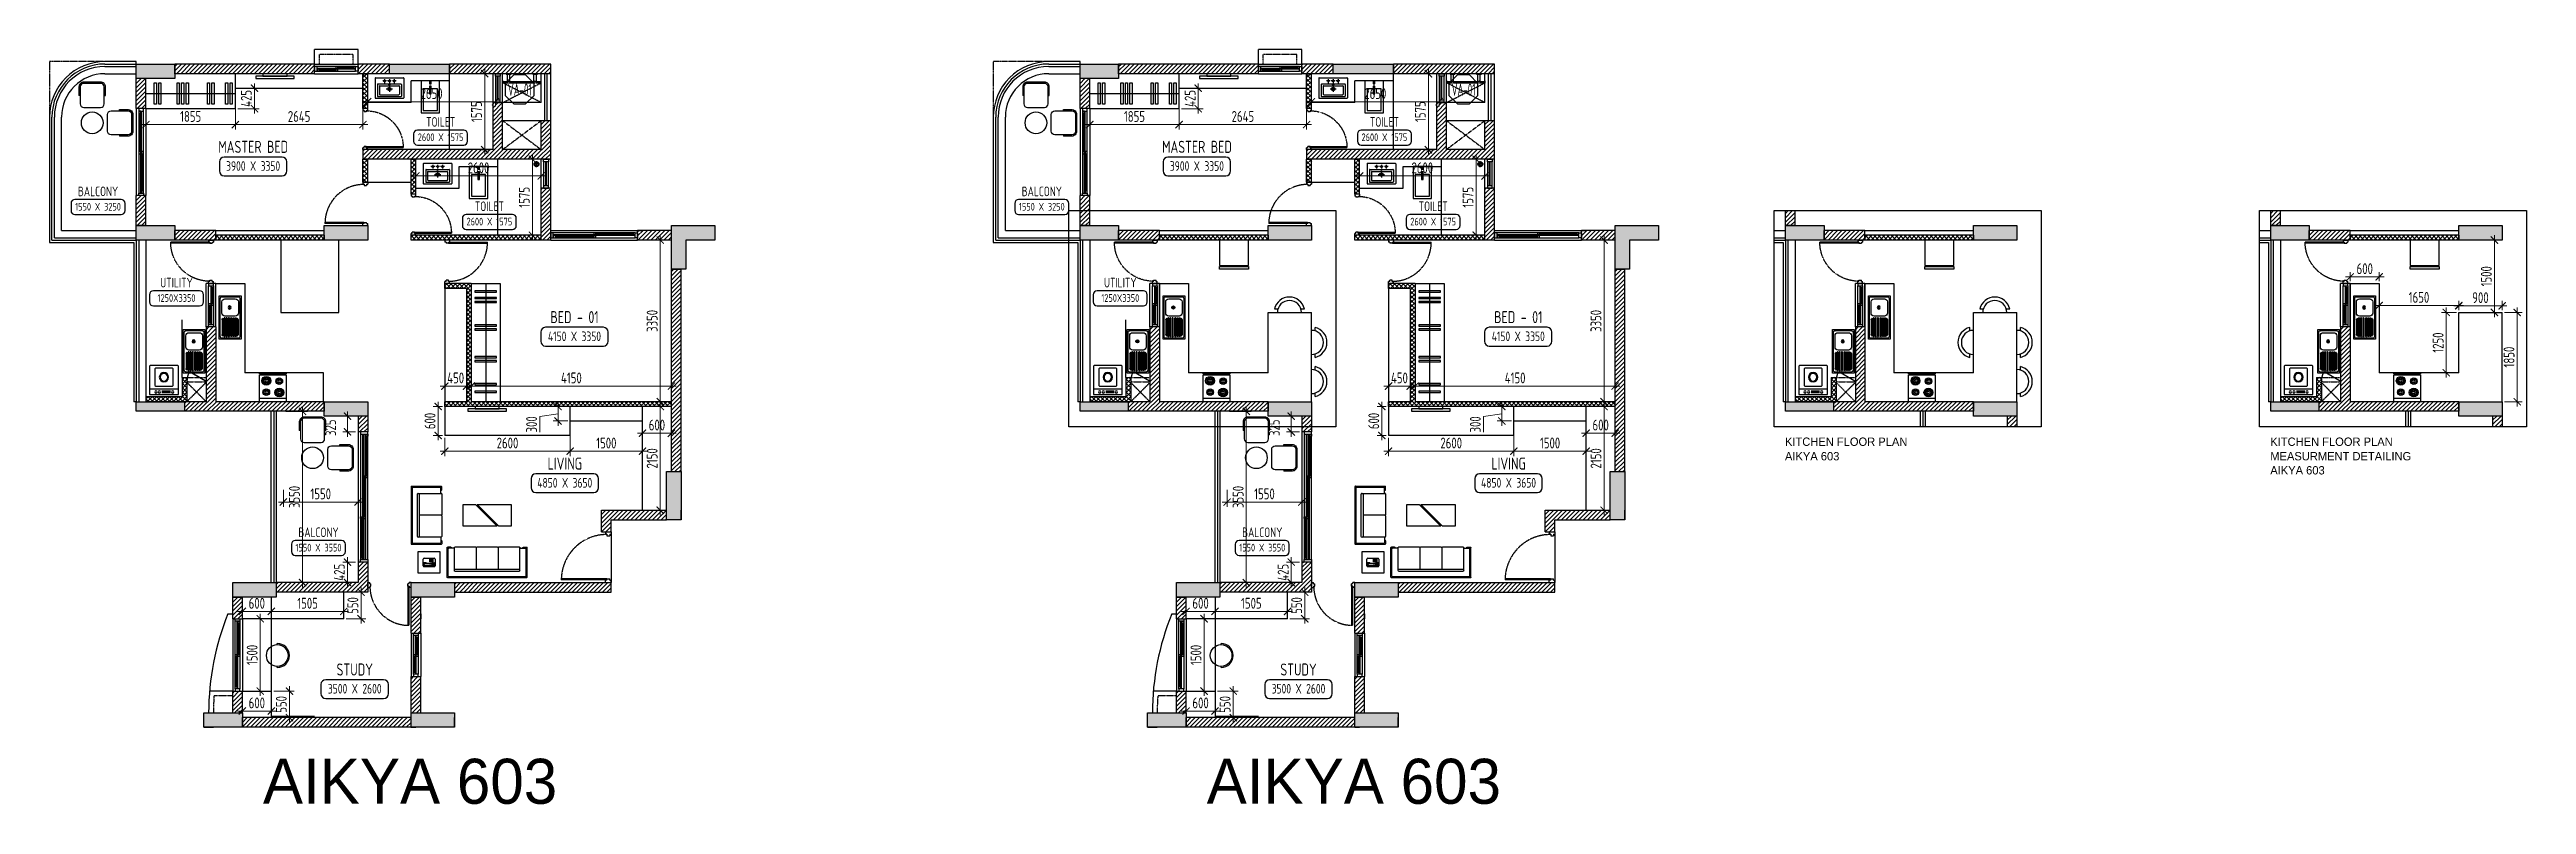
# Model space of a CAD drawing. Header units: millimetres. Extents: x -92307 to 258096, y -47434 to 112633.
# Drawn here: x -26935 to 24449, y 3400 to 19049 of the extents above; entities that cross this region are included whole.
import ezdxf
from ezdxf.enums import TextEntityAlignment as Align

# ---------------------------------------------------------------- set-up
doc = ezdxf.new("R2010")
doc.units = ezdxf.units.MM
doc.header["$LTSCALE"] = 10
doc.header["$PDMODE"] = 35
doc.header["$PDSIZE"] = 500
doc.linetypes.add('DASHED', pattern=[19.05, 12.7, -6.35])
doc.linetypes.add('HIDDEN', pattern=[9.525, 6.35, -3.175])
for name, color, linetype in [('07--DIM-1', 1, 'Continuous'), ('A--BLOCKWALL-1', 9, 'Continuous'), ('A--BLOCKWALL-2', 2, 'Continuous'), ('A--BLOCKWALL-3', 3, 'Continuous'), ('A--BLOCKWALL-HATCH', 8, 'Continuous'), ('A--CONCRETE-1', 9, 'Continuous'), ('A--CONCRETE-HID', 9, 'HIDDEN'), ('A--DOWN', 34, 'Continuous'), ('A--FIXTURE-0', 8, 'Continuous'), ('A--FURNITURE-0', 253, 'Continuous'), ('A--FURNITURE-1', 9, 'Continuous'), ('A--GLAZING-0', 181, 'Continuous'), ('A--HANDRAIL-1', 9, 'Continuous'), ('A--HATCH-1', 8, 'Continuous'), ('A--SANITARY-0', 253, 'Continuous'), ('A--SHAFT-HIDDEN', 9, 'HIDDEN'), ('A--SPACENUMBER', 2, 'Continuous'), ('A--SPACENUMBER-1', 8, 'Continuous'), ('A--SPACEREF', 3, 'Continuous'), ('A--STELWRK-1', 9, 'Continuous'), ('A--Stucture', 9, 'Continuous'), ('A--TILING-1', 8, 'Continuous'), ('A--WINREF', 7, 'Continuous'), ('A--WINREF-1', 8, 'Continuous'), ('DIMM-1', 1, 'Continuous'), ('Typical floor Column Centre line$0$X-3rd Floor Column$0$A--COL250', 250, 'Continuous'), ('Typical floor Column Centre line$0$X-3rd Floor Column$0$A--CONCRETE-4', 4, 'Continuous')]:
    doc.layers.add(name, color=color, linetype=linetype)
doc.layers.add('A--STELWRK-2', color=2, linetype='Continuous', lineweight=25)
doc.styles.add('ISO', font='isocp2.shx', dxfattribs={"width": 0.8})
doc.dimstyles.new('A-DIM-100', dxfattribs={"dimscale": 100, "dimtxt": 2.25, "dimasz": 1.5, "dimexe": 1, "dimexo": 0.5, "dimgap": 0, "dimtad": 0, "dimdec": 0, "dimzin": 12, "dimdsep": 46, "dimtxsty": 'ISO', "dimblk": 'ARCHTICK', "dimcen": 1, "dimdle": 1, "dimclrd": 8, "dimclre": 8, "dimclrt": 256, "dimadec": 0, "dimazin": 3, "dimtfac": 1, "dimtdec": 0, "dimtmove": 1, "dimatfit": 2, "dimfxl": 1, "dimtvp": 0.75, "dimtolj": 1, "dimtzin": 12, "dimlwd": 18, "dimlwe": 18, "dimarcsym": 0})
pattern_1 = [(45, (-10435.4, 4849.43), (-44.90128, 44.90128), [])]
pattern_2 = [(45, (-10435.4, 4849.43), (-44.90128, 44.90128), []), (135, (-10435.4, 4849.43), (-44.90128, -44.90128), [])]
pattern_3 = [(45, (-10435.4, 4849.43), (-44.90128, 44.90128), []), (135, (-10435.4, 4849.43), (-44.90128, -44.90128), [])]
pattern_4 = [(45, (9143.29, 4849.43), (-44.90128, 44.90128), [])]
pattern_5 = [(45, (9143.29, 4849.43), (-44.90128, 44.90128), []), (135, (9143.29, 4849.43), (-44.90128, -44.90128), [])]
pattern_6 = [(45, (23776.23, 4849.43), (-44.90128, 44.90128), [])]
pattern_7 = [(45, (33844.224, 4849.43), (-44.90128, 44.90128), [])]
pattern_8 = [(45, (33844.224, 4849.43), (-44.90128, 44.90128), []), (135, (33844.224, 4849.43), (-44.90128, -44.90128), [])]

msp = doc.modelspace()

# ---------------------------------------------------------------- texts
at = {"layer": 'A--SPACEREF'}
for p in [(-22508.9, 3413), (-2930.2, 3413)]:
    msp.add_text('AIKYA 603', height=933.32, dxfattribs=at).set_placement(p)
at = {"layer": 'DIMM-1'}
for s, height, p in [('KITCHEN FLOOR PLAN', 172.617, (9065.9, 10833.5)), ('KITCHEN FLOOR PLAN', 172.617, (19133.9, 10833.5)), ('AIKYA 603', 172.62, (9065.9, 10532.9)), ('AIKYA 603', 172.62, (19133.9, 10240.7)), ('MEASURMENT DETAILING', 172.617, (19133.9, 10532.9))]:
    msp.add_text(s, height=height, dxfattribs=at).set_placement(p)

# ---------------------------------------------------------------- blocks, each defined once
blk = doc.blocks.new('A$C542B73FF')
at = {"layer": 'A--FURNITURE-0'}
for points in [[(-400, 50), (400, 50), (400, 100), (-400, 100)], [(-250, 0), (250, 0), (250, 50), (-250, 50)]]:
    blk.add_lwpolyline(points, close=True, dxfattribs=at)
blk = doc.blocks.new('A$C59C96D1E')
at = {"linetype": 'Continuous'}
for p, q in [((-2.7, 0), (2.7, 0)), ((-3.5, -9.1), (-3.5, -0.8)), ((-2.7, -1), (-2.7, -2.2)), ((-2.7, -8.8), (-2.7, -7.6)), ((2.7, -9.8), (-2.7, -9.8)), ((-2.3, -1.5), (-2.3, -8.4)), ((-0.8, -0.5), (-2.2, -0.5)), ((-0.8, -9.3), (-2.2, -9.3)), ((-1.8, -1), (-1.3, -1)), ((-1.8, -8.9), (-1.3, -8.9)), ((-0.8, -8.4), (-0.8, -1.5)), ((-0.3, -2.2), (-0.3, -1)), ((-0.3, -7.6), (-0.3, -8.8)), ((3.5, -0.8), (3.5, -9.1))]:
    blk.add_line(p, q, dxfattribs=at)
for points in [[(0.4, -5.9), (0.4, -5.4), (0.9, -5.4), (0.9, -5.9)], [(0.4, -6.5), (0.4, -6), (0.9, -6), (0.9, -6.5)], [(0.4, -7.1), (0.4, -6.6), (0.9, -6.6), (0.9, -7.1)], [(0.4, -7.7), (0.4, -7.2), (0.9, -7.2), (0.9, -7.7)], [(0.4, -8.3), (0.9, -8.3), (0.9, -7.8), (0.4, -7.8)], [(1, -5.9), (1, -5.4), (1.5, -5.4), (1.5, -5.9)], [(1, -6.5), (1, -6), (1.5, -6), (1.5, -6.5)], [(1, -7.1), (1, -6.6), (1.5, -6.6), (1.5, -7.1)], [(1, -7.7), (1, -7.2), (1.5, -7.2), (1.5, -7.7)], [(1, -8.3), (1.5, -8.3), (1.5, -7.8), (1, -7.8)], [(1.6, -5.9), (1.6, -5.4), (2.1, -5.4), (2.1, -5.9)], [(1.6, -6.5), (1.6, -6), (2.1, -6), (2.1, -6.5)], [(1.6, -7.1), (1.6, -6.6), (2.1, -6.6), (2.1, -7.1)], [(1.6, -7.7), (1.6, -7.2), (2.1, -7.2), (2.1, -7.7)], [(1.6, -8.3), (2.1, -8.3), (2.1, -7.8), (1.6, -7.8)], [(2.2, -5.9), (2.2, -5.4), (2.7, -5.4), (2.7, -5.9)], [(2.2, -6.5), (2.2, -6), (2.7, -6), (2.7, -6.5)], [(2.2, -7.1), (2.2, -6.6), (2.7, -6.6), (2.7, -7.1)], [(2.2, -7.7), (2.2, -7.2), (2.7, -7.2), (2.7, -7.7)], [(2.2, -8.3), (2.7, -8.3), (2.7, -7.8), (2.2, -7.8)]]:
    blk.add_lwpolyline(points, close=True)
for centre, radius, start, end in [((-2.7, -0.8), 0.75, 90, 180), ((2.7, -0.8), 0.75, 0, 90), ((-2.7, -9.1), 0.75, 180, 270), ((-2.2, -1), 0.5, 90, 180), ((-2.2, -2.2), 0.5, 180, 270), ((-2.2, -7.6), 0.5, 90, 180), ((-2.2, -8.8), 0.5, 180, 270), ((-1.8, -1.5), 0.5, 90, 180), ((-1.8, -8.4), 0.5, 180, 270), ((-1.3, -1.5), 0.5, 0, 90), ((-1.3, -8.4), 0.5, 270, 0), ((-0.8, -1), 0.5, 0, 90), ((-0.8, -2.2), 0.5, 270, 0), ((-0.8, -7.6), 0.5, 0, 90), ((-0.8, -8.8), 0.5, 270, 0), ((2.7, -9.1), 0.75, 270, 0)]:
    blk.add_arc(centre, radius, start, end, dxfattribs=at)
for centre, start, end in [((-30.2, -7.5), 358.28, 10.8919), ((27.2, -7.5), 169.1081, 181.72)]:
    blk.add_arc(centre, 28, start, end)
blk = doc.blocks.new('A$C6B576318')
at = {"layer": 'A--FURNITURE-0'}
for p, q in [((-975, 13), (-975, 736)), ((-888, 749), (-963, 749)), ((-950, 38), (-950, 711)), ((-813, 724), (-938, 724)), ((-875, 724), (-875, 736)), ((-800, 711), (-800, 736)), ((-800, 175), (-800, 711)), ((-788, 749), (-279, 749)), ((-267, 736), (-267, 200)), ((-254, 749), (254, 749)), ((267, 736), (267, 200)), ((279, 749), (788, 749)), ((800, 711), (800, 736)), ((800, 175), (800, 711)), ((813, 724), (938, 724)), ((875, 724), (875, 736)), ((888, 749), (963, 749)), ((950, 38), (950, 711)), ((975, 13), (975, 736)), ((-963, 0), (963, 0)), ((-938, 25), (938, 25)), ((-800, 200), (800, 200)), ((-775, 150), (775, 150))]:
    blk.add_line(p, q, dxfattribs=at)
for centre, radius, start, end in [((-963, 736), 12.5, 90, 180), ((-938, 711), 12.5, 90, 180), ((-888, 736), 12.5, 0, 90), ((-813, 711), 12.5, 0, 90), ((-788, 736), 12.5, 90, 180), ((-279, 736), 12.5, 0, 90), ((-254, 736), 12.5, 90, 180), ((254, 736), 12.5, 0, 90), ((279, 736), 12.5, 90, 180), ((788, 736), 12.5, 0, 90), ((813, 711), 12.5, 90, 180), ((888, 736), 12.5, 90, 180), ((938, 711), 12.5, 0, 90), ((963, 736), 12.5, 0, 90), ((-963, 13), 12.5, 180, 270), ((-938, 38), 12.5, 180, 270), ((-775, 175), 25, 180, 270), ((775, 175), 25, 270, 0), ((938, 38), 12.5, 270, 0), ((963, 13), 12.5, 270, 0)]:
    blk.add_arc(centre, radius, start, end, dxfattribs=at)
blk = doc.blocks.new('A$C337B3EF4')
for p, q in [((0, 225), (0, 250)), ((0, -250), (0, -225))]:
    blk.add_line(p, q)
blk.add_circle((0, 0), 225)
blk.add_arc((0, 0), 250, 270, 90)
blk = doc.blocks.new('A$C383732B3')
for p, q in [((275, 250), (275, 275)), ((275, -250), (275, -275))]:
    blk.add_line(p, q)
blk.add_lwpolyline([(275, 275), (100, 275, 0.414214), (0, 175), (0, -175, 0.414214), (100, -275), (275, -275)], format="xyb")
blk.add_lwpolyline([(100, -250), (450, -250, 0.414214), (525, -175), (525, 175, 0.414214), (450, 250), (100, 250, 0.414214), (25, 175), (25, -175, 0.414214)], format="xyb", close=True)
blk = doc.blocks.new('A$C722A6C0C')
at = {"layer": 'A--DOWN'}
for p, q in [((0, -1450), (0, -50)), ((43, -1450), (43, -50)), ((57, -1450), (57, -93)), ((100, -50), (100, -1450))]:
    blk.add_line(p, q, dxfattribs=at)
for points in [[(100, -50), (0, -50), (0, 0), (100, 0)], [(100, -93), (57, -93), (57, -50), (100, -50)], [(43, -784), (0, -784), (0, -741), (43, -741)], [(100, -784), (57, -784), (57, -741), (100, -741)], [(43, -1450), (0, -1450), (0, -1407), (43, -1407)], [(100, -1450), (0, -1450), (0, -1500), (100, -1500)]]:
    blk.add_lwpolyline(points, close=True, dxfattribs=at)
at = {"layer": 'A--GLAZING-0'}
for p, q in [((72, -93), (72, -741)), ((86, -93), (86, -741)), ((14, -784), (14, -1407)), ((28, -784), (28, -1407))]:
    blk.add_line(p, q, dxfattribs=at)
blk = doc.blocks.new('A$C1CBF2325')
at = {"layer": 'A--DOWN'}
for p, q in [((100, 0), (0, 0)), ((0, 0), (0, -42)), ((100, 0), (100, -42)), ((25, -42), (0, -42)), ((25, -42), (25, -67)), ((75, -67), (25, -67)), ((75, -42), (75, -67)), ((75, -42), (100, -42)), ((79, -46), (79, -67)), ((79, -46), (886, -46)), ((79, -67), (886, -67)), ((886, -67), (886, -46)), ((25, -858), (0, -858)), ((0, -900), (0, -858)), ((75, -833), (25, -833)), ((25, -858), (25, -833)), ((75, -858), (75, -833)), ((75, -858), (100, -858)), ((100, -900), (100, -858)), ((100, -900), (0, -900))]:
    blk.add_line(p, q, dxfattribs=at)
at = {"layer": 'A--DOWN', "color": 8, "linetype": 'DASHED', "ltscale": 0.005}
blk.add_arc((79, -46), 807, 269.7319, 358.5291, dxfattribs=at)
blk = doc.blocks.new('A$C68464E93')
at = {"layer": 'A--BLOCKWALL-1'}
for p, q in [((600, 200), (0, 200)), ((600, 0), (0, 0))]:
    blk.add_line(p, q, dxfattribs=at)
at = {"layer": 'A--DOWN'}
for p, q in [((50, 150), (550, 150)), ((550, 50), (50, 50))]:
    blk.add_line(p, q, dxfattribs=at)
for points in [[(50, 50), (50, 150), (0, 150), (0, 50), (50, 50)], [(550, 50), (550, 150), (600, 150), (600, 50), (550, 50)]]:
    blk.add_lwpolyline(points, dxfattribs=at)
at = {"layer": 'A--GLAZING-0'}
for p, q in [((550, 107), (50, 107)), ((550, 93), (50, 93))]:
    blk.add_line(p, q, dxfattribs=at)
blk = doc.blocks.new('A$C613641B0')
at = {"layer": 'A--BLOCKWALL-1'}
for p, q in [((0, 0), (-1800, 0)), ((0, -200), (-1800, -200))]:
    blk.add_line(p, q, dxfattribs=at)
at = {"layer": 'A--DOWN'}
for p, q in [((-50, -50), (-1750, -50)), ((-1750, -93), (-93, -93)), ((-1750, -107), (-50, -107)), ((-1750, -150), (-50, -150))]:
    blk.add_line(p, q, dxfattribs=at)
for points in [[(-1750, -50), (-1750, -150), (-1800, -150), (-1800, -50)], [(-1750, -107), (-1750, -150), (-1707, -150), (-1707, -107)], [(-934, -50), (-934, -93), (-891, -93), (-891, -50)], [(-934, -107), (-934, -150), (-891, -150), (-891, -107)], [(-93, -50), (-93, -93), (-50, -93), (-50, -50)], [(-50, -50), (-50, -150), (0, -150), (0, -50)]]:
    blk.add_lwpolyline(points, close=True, dxfattribs=at)
at = {"layer": 'A--GLAZING-0'}
for p, q in [((-934, -122), (-1707, -122)), ((-934, -136), (-1707, -136)), ((-93, -64), (-891, -64)), ((-93, -78), (-891, -78))]:
    blk.add_line(p, q, dxfattribs=at)
blk = doc.blocks.new('A$C34D21E7E')
at = {"layer": 'A--DOWN'}
for p, q in [((-150, 2450), (-150, -150)), ((-110, 2450), (-110, -150)), ((-95, 2450), (-95, -150)), ((-55, -150), (-55, 2450)), ((-40, -150), (-40, 2450)), ((0, -150), (0, 2450))]:
    blk.add_line(p, q, dxfattribs=at)
for points in [[(-150, 2450), (0, 2450), (0, 2500), (-150, 2500)], [(-40, 2450), (0, 2450), (0, 2410), (-40, 2410)], [(-95, 1590), (-55, 1590), (-55, 1550), (-95, 1550)], [(-40, 1550), (0, 1550), (0, 1590), (-40, 1590)], [(-150, 740), (-110, 740), (-110, 700), (-150, 700)], [(-95, 700), (-55, 700), (-55, 740), (-95, 740)], [(-150, -150), (-110, -150), (-110, -110), (-150, -110)], [(-150, -150), (0, -150), (0, -200), (-150, -200)]]:
    blk.add_lwpolyline(points, close=True, dxfattribs=at)
at = {"layer": 'A--GLAZING-0'}
for p, q in [((-25, 1590), (-25, 2410)), ((-15, 1590), (-15, 2410)), ((-80, 740), (-80, 1550)), ((-70, 740), (-70, 1550)), ((-135, -110), (-135, 700)), ((-125, -110), (-125, 700))]:
    blk.add_line(p, q, dxfattribs=at)
blk = doc.blocks.new('A$C704305AF')
at = {"layer": 'A--SANITARY-0'}
for p, q in [((0, 0.064), (0, -0.064)), ((0.064, 0), (-0.064, 0))]:
    blk.add_line(p, q, dxfattribs=at)
for major_axis, start_param, end_param in [((0, 0.0508), 3.141593, 9.424778), ((0, 0.0381), 6.283185307145827, 12.56637061432541)]:
    blk.add_ellipse((0, 0), major_axis=major_axis, ratio=1, start_param=start_param, end_param=end_param, dxfattribs=at)
blk = doc.blocks.new('A$C35654C4B')
at = {"layer": 'A--BLOCKWALL-1'}
for p, q in [((-900, 200), (0, 200)), ((-900, 0), (0, 0))]:
    blk.add_line(p, q, dxfattribs=at)
at = {"layer": 'A--DOWN'}
for p, q in [((-50, 150), (-850, 150)), ((-50, 107), (-850, 107)), ((-850, 50), (-50, 50)), ((-50, 93), (-807, 93))]:
    blk.add_line(p, q, dxfattribs=at)
for points in [[(-850, 50), (-850, 150), (-900, 150), (-900, 50)], [(-807, 50), (-807, 93), (-850, 93), (-850, 50)], [(-416, 107), (-416, 150), (-459, 150), (-459, 107)], [(-416, 50), (-416, 93), (-459, 93), (-459, 50)], [(-50, 107), (-50, 150), (-93, 150), (-93, 107)], [(-50, 50), (-50, 150), (0, 150), (0, 50)]]:
    blk.add_lwpolyline(points, close=True, dxfattribs=at)
at = {"layer": 'A--GLAZING-0'}
for p, q in [((-807, 78), (-459, 78)), ((-807, 64), (-459, 64)), ((-416, 136), (-93, 136)), ((-416, 122), (-93, 122))]:
    blk.add_line(p, q, dxfattribs=at)
blk = doc.blocks.new('A$C06896976')
at = {"layer": 'A--FIXTURE-0'}
for p, q in [((0, 0.6), (-0.6, 0.6)), ((-0.6, 0.6), (-0.6, 0)), ((-0.525, 0.6), (-0.525, 0)), ((0, 0), (0, 0.6)), ((0.05, 0.6), (0.025, 0.6)), ((0.025, 0.6), (0.025, 0)), ((0.05, 0), (0.05, 0.6)), ((-0.6, 0), (0, 0)), ((0, 0.525), (0.025, 0.525)), ((0.025, 0.475), (0, 0.475)), ((0.025, 0.125), (0, 0.125)), ((0, 0.075), (0.025, 0.075)), ((0.025, 0), (0.05, 0))]:
    blk.add_line(p, q, dxfattribs=at)
for centre, major_axis, start_param, end_param in [((-0.394, 0.446), (0.0707, 0.0707), 0.785398, 7.068583), ((-0.394, 0.446), (0.053, 0.053), 0.785398, 7.068583), ((-0.386, 0.154), (0.053, -0.053), -0.785398, 5.497787), ((-0.394, 0.446), (0.0354, 0.0354), 0.785398, 7.068583), ((-0.386, 0.154), (0.0354, -0.0354), -0.785398, 5.497787), ((-0.394, 0.446), (0.0177, 0.0177), 0.785398, 7.068583), ((-0.386, 0.154), (-0.0177, -0.0177), 0.785398, 7.068583), ((-0.131, 0.154), (-0.0707, -0.0707), 0.785398, 7.068583), ((-0.139, 0.446), (-0.053, 0.053), -0.785398, 5.497787), ((-0.131, 0.154), (-0.053, -0.053), 0.785398, 7.068583), ((-0.139, 0.446), (-0.0354, 0.0354), -0.785398, 5.497787), ((-0.131, 0.154), (-0.0354, -0.0354), 0.785398, 7.068583), ((-0.139, 0.446), (0.0177, 0.0177), 0.785398, 7.068583), ((-0.131, 0.154), (-0.0177, -0.0177), 0.785398, 7.068583)]:
    blk.add_ellipse(centre, major_axis=major_axis, ratio=1, start_param=start_param, end_param=end_param, dxfattribs=at)
blk = doc.blocks.new('A$C321E12B3')
at = {"layer": 'A--SANITARY-0', "ltscale": 5}
for p, q in [((-0.9, 0.45), (0, 0.45)), ((-0.9, 0), (-0.9, 0.45)), ((0, 0), (-0.9, 0)), ((-0.879, 0.055), (-0.879, 0.395)), ((-0.845, 0.429), (-0.055, 0.429)), ((-0.055, 0.021), (-0.845, 0.021)), ((-0.837, 0.118), (-0.837, 0.332)), ((-0.774, 0.395), (-0.54, 0.395)), ((-0.54, 0.055), (-0.774, 0.055)), ((-0.477, 0.332), (-0.477, 0.118)), ((-0.443, 0.335), (-0.443, 0.348)), ((-0.443, 0.293), (-0.443, 0.306)), ((-0.443, 0.246), (-0.443, 0.259)), ((-0.443, 0.204), (-0.443, 0.191)), ((-0.443, 0.157), (-0.443, 0.144)), ((-0.443, 0.115), (-0.443, 0.102)), ((-0.439, 0.352), (-0.059, 0.352)), ((-0.059, 0.331), (-0.439, 0.331)), ((-0.439, 0.31), (-0.059, 0.31)), ((-0.059, 0.289), (-0.439, 0.289)), ((-0.439, 0.263), (-0.059, 0.263)), ((-0.059, 0.242), (-0.439, 0.242)), ((-0.059, 0.208), (-0.439, 0.208)), ((-0.439, 0.187), (-0.059, 0.187)), ((-0.059, 0.161), (-0.439, 0.161)), ((-0.439, 0.14), (-0.059, 0.14)), ((-0.059, 0.119), (-0.439, 0.119)), ((-0.439, 0.098), (-0.059, 0.098)), ((-0.063, 0.373), (-0.435, 0.373)), ((-0.063, 0.077), (-0.435, 0.077)), ((-0.404, 0.394), (-0.094, 0.394)), ((-0.404, 0.056), (-0.094, 0.056)), ((-0.055, 0.348), (-0.055, 0.335)), ((-0.055, 0.306), (-0.055, 0.293)), ((-0.055, 0.259), (-0.055, 0.246)), ((-0.055, 0.191), (-0.055, 0.204)), ((-0.055, 0.144), (-0.055, 0.157)), ((-0.055, 0.102), (-0.055, 0.115)), ((-0.021, 0.395), (-0.021, 0.055)), ((0, 0.45), (0, 0))]:
    blk.add_line(p, q, dxfattribs=at)
at = {"layer": 'A--SANITARY-0'}
blk.add_line((-0.9, 0.45), (0, 0.45), dxfattribs=at)
at = {"layer": 'A--SANITARY-0', "ltscale": 5, "extrusion": (0, 0, -1)}
for centre, major_axis, start_param, end_param in [((-0.845, 0.395), (-0.0238, 0.0238), 5.497787, 7.068583), ((-0.845, 0.055), (0.0238, 0.0238), 2.356194, 3.926991), ((-0.774, 0.332), (0.0446, 0.0446), 3.926991, 5.497787), ((-0.774, 0.118), (-0.0446, 0.0446), 3.926991, 5.497787), ((-0.657, 0.214), (0.0223, 0.0223), 0.785398, 7.068583), ((-0.657, 0.214), (0.0112, 0.0112), 0.785398, 7.068583), ((-0.657, 0.214), (0.00743, 0.00743), 0.785398, 7.068583), ((-0.54, 0.332), (0.0446, 0.0446), -0.785398, 0.785398), ((-0.54, 0.118), (-0.0446, 0.0446), 2.356194, 3.926991), ((-0.439, 0.348), (0.00297, 0.00297), 3.926991, 5.497787), ((-0.439, 0.335), (-0.00297, 0.00297), 3.926991, 5.497787), ((-0.439, 0.306), (-0.00297, 0.00297), 5.497787, 7.068583), ((-0.439, 0.293), (-0.00297, 0.00297), 3.926991, 5.497787), ((-0.439, 0.204), (0.00297, 0.00297), 3.926991, 5.497787), ((-0.439, 0.191), (-0.00297, 0.00297), 3.926991, 5.497787), ((-0.439, 0.157), (0.00297, 0.00297), 3.926991, 5.497787), ((-0.439, 0.144), (0.00297, 0.00297), 2.356194, 3.926991), ((-0.439, 0.115), (0.00297, 0.00297), 3.926991, 5.497787), ((-0.439, 0.102), (0.00297, 0.00297), 2.356194, 3.926991), ((-0.393, 0.345), (-0.0357, 0.0357), 6.090163, 6.844508), ((-0.393, 0.105), (-0.0357, 0.0357), 4.151066, 4.905412), ((-0.105, 0.345), (-0.0357, 0.0357), 1.009473, 1.763819), ((-0.105, 0.105), (-0.0357, 0.0357), 2.94857, 3.702916), ((-0.059, 0.348), (0.00297, 0.00297), -0.785398, 0.785398), ((-0.059, 0.335), (-0.00297, 0.00297), 2.356194, 3.926991), ((-0.059, 0.306), (0.00297, 0.00297), -0.785398, 0.785398), ((-0.059, 0.293), (-0.00297, 0.00297), 2.356194, 3.926991), ((-0.059, 0.204), (0.00297, 0.00297), -0.785398, 0.785398), ((-0.059, 0.191), (-0.00297, 0.00297), 2.356194, 3.926991), ((-0.059, 0.157), (0.00297, 0.00297), -0.785398, 0.785398), ((-0.059, 0.144), (-0.00297, 0.00297), 2.356194, 3.926991), ((-0.059, 0.115), (0.00297, 0.00297), -0.785398, 0.785398), ((-0.059, 0.102), (-0.00297, 0.00297), 2.356194, 3.926991), ((-0.055, 0.395), (-0.0238, 0.0238), 0.785398, 2.356194), ((-0.055, 0.055), (-0.0238, 0.0238), 2.356194, 3.926991)]:
    blk.add_ellipse(centre, major_axis=major_axis, ratio=1, start_param=start_param, end_param=end_param, dxfattribs=at)
at = {"layer": 'A--SANITARY-0', "ltscale": 5}
for centre, major_axis, start_param, end_param in [((-0.439, 0.259), (-0.00297, -0.00297), 3.926991, 5.497787), ((-0.439, 0.246), (0.00297, -0.00297), 3.926991, 5.497787), ((-0.059, 0.259), (-0.00297, -0.00297), 2.356194, 3.926991), ((-0.059, 0.246), (0.00297, -0.00297), -0.785398, 0.785398)]:
    blk.add_ellipse(centre, major_axis=major_axis, ratio=1, start_param=start_param, end_param=end_param, dxfattribs=at)
blk = doc.blocks.new('SPACE')
at = {"layer": 'A--SPACENUMBER-1'}
blk.add_lwpolyline([(-600, 0), (600, 0, 0.414213562), (700, 100), (700, 288.5, 0.414213562), (600, 388.5), (-600, 388.5, 0.414213562), (-700, 288.5), (-700, 100, 0.414213562), (-600, 0, -0.052514465)], format="xyb", dxfattribs=at)
at = {"layer": 'A--SPACENUMBER', "style": 'ISO', "width": 0.8, "flags": 4}
blk.add_attdef('01', text='', height=250, dxfattribs=at).set_placement((0.455, 202.41), align=Align.MIDDLE)
at = {"layer": 'A--SPACEREF', "style": 'ISO', "width": 0.8, "flags": 4}
blk.add_attdef('S', text='', height=300, dxfattribs=at).set_placement((1.35, 474.975), align=Align.CENTER)
blk = doc.blocks.new('AL-OP')
at = {"layer": 'A--WINREF-1'}
blk.add_lwpolyline([(-124, 300), (-300, 124), (-300, -124), (-124, -300), (124, -300), (300, -124), (300, 124), (124, 300)], close=True, dxfattribs=at)
at = {"layer": 'A--WINREF', "style": 'ISO', "width": 0.6}
blk.add_attdef('AL-OP', text='', height=250, dxfattribs=at).set_placement((3, -5), align=Align.MIDDLE)
blk = doc.blocks.new('A$C3A434446')
at = {"layer": 'A--STELWRK-1', "color": 1}
for p, q in [((110, 939), (110, 1089)), ((160, 939), (160, 1089)), ((660, 939), (660, 1089)), ((710, 939), (710, 1089)), ((15, 939), (115, 939)), ((15, 909), (115, 909)), ((155, 939), (665, 939)), ((155, 909), (665, 909)), ((705, 939), (805, 939)), ((705, 909), (805, 909))]:
    blk.add_line(p, q, dxfattribs=at)
at = {"layer": 'A--STELWRK-1'}
for points in [[(85, 1099), (85, 1089), (185, 1089), (185, 1099)], [(635, 1099), (635, 1089), (735, 1089), (735, 1099)], [(15, 899), (10, 899), (10, 949), (15, 949)], [(805, 899), (810, 899), (810, 949), (805, 949)]]:
    blk.add_lwpolyline(points, close=True, dxfattribs=at)
at = {"layer": 'A--STELWRK-2'}
for centre, radius in [((135, 924), 25), ((135, 924), 22), ((685, 924), 25), ((685, 924), 22)]:
    blk.add_circle(centre, radius, dxfattribs=at)
blk = doc.blocks.new('A$C4DFF75E1')
at = {"layer": 'A--DOWN'}
for p, q in [((9, 25), (0, 25)), ((0, 25), (0, 0)), ((0, 0), (12, 0)), ((9, 15, 0), (9, 25, 0)), ((12, 15, 0), (9, 15, 0)), ((12, 15, 0), (12, 0, 0)), ((12, 15, 0), (12, 0, 0)), ((12, 0), (12, 15)), ((438, 15, 0), (438, 0, 0)), ((438, 15, 0), (438, 0, 0)), ((438, 15, 0), (441, 15, 0)), ((438, 0), (438, 15)), ((450, 0), (438, 0)), ((441, 15, 0), (441, 25, 0)), ((441, 25), (450, 25)), ((450, 25), (450, 0))]:
    blk.add_line(p, q, dxfattribs=at)
blk.add_lwpolyline([(14, 18), (388, 234), (385, 240), (11, 24)], close=True, dxfattribs=at)
blk.add_circle((10, 24, 0), 0.781, dxfattribs=at)
at = {"layer": 'A--DOWN', "color": 8, "linetype": 'DASHED', "ltscale": 0.003}
blk.add_arc((-37, 15, 0), 478, 0, 27.29356, dxfattribs=at)
blk = doc.blocks.new('A$C64853205')
at = {"layer": 'A--FURNITURE-0'}
for p, q in [((-708, 13), (-708, 736)), ((-621, 749), (-696, 749)), ((-683, 38), (-683, 711)), ((-546, 724), (-671, 724)), ((-608, 724), (-608, 736)), ((-533, 711), (-533, 736)), ((-533, 175), (-533, 711)), ((-521, 749), (-12, 749)), ((0, 736), (0, 200)), ((13, 749), (521, 749)), ((533, 736), (533, 175)), ((546, 724), (671, 724)), ((608, 724), (608, 736)), ((621, 749), (696, 749)), ((683, 38), (683, 711)), ((708, 13), (708, 736)), ((-696, 0), (696, 0)), ((-671, 25), (671, 25)), ((-533, 200), (533, 200)), ((-508, 150), (508, 150))]:
    blk.add_line(p, q, dxfattribs=at)
for centre, radius, start, end in [((-696, 736), 12.5, 90, 180), ((-671, 711), 12.5, 90, 180), ((-621, 736), 12.5, 0, 90), ((-546, 711), 12.5, 0, 90), ((-521, 736), 12.5, 90, 180), ((-12, 736), 12.5, 0, 90), ((13, 736), 12.5, 90, 180), ((521, 736), 12.5, 0, 90), ((546, 711), 12.5, 90, 180), ((621, 736), 12.5, 90, 180), ((671, 711), 12.5, 0, 90), ((696, 736), 12.5, 0, 90), ((-696, 13), 12.5, 180, 270), ((-671, 38), 12.5, 180, 270), ((-508, 175), 25, 180, 270), ((508, 175), 25, 270, 0), ((671, 38), 12.5, 270, 0), ((696, 13), 12.5, 270, 0)]:
    blk.add_arc(centre, radius, start, end, dxfattribs=at)
blk = doc.blocks.new('A$C76363F86-flat-10')
at = {"layer": 'A--SANITARY-0'}
for points in [[(0, -0.193), (0, 0.193), (-0.663, 0.193), (-0.663, -0.193)], [(-0.167, -0.146), (-0.167, 0.146), (-0.616, 0.146), (-0.616, -0.146)], [(-0.108, -0.017), (-0.108, 0.017), (-0.266, 0.017), (-0.266, -0.017)], [(0, -0.017), (0, 0.017), (-0.057, 0.017), (-0.057, -0.017)], [(-0.027, -0.009), (-0.027, 0.008), (-0.05, 0.008), (-0.05, -0.009)]]:
    blk.add_lwpolyline(points, close=True, dxfattribs=at)
blk = doc.blocks.new('A$C302618AE')
at = {"layer": 'A--SANITARY-0'}
for p, q in [((-287, 0), (287, 0)), ((-297, -10), (-297, -416)), ((-287, -426), (287, -426)), ((-247, -138), (-247, -383)), ((-237, -128), (240, -128)), ((-237, -393), (240, -393)), ((-206, -178), (-206, -343)), ((-196, -168), (199, -168)), ((-196, -353), (199, -353)), ((-60, -67), (-138, -67)), ((-100, -30), (-100, -110)), ((65, -236), (-65, -236)), ((40, -67), (-38, -67)), ((0, -183), (0, -295)), ((1, -30), (1, -110)), ((141, -67), (63, -67)), ((101, -30), (101, -110)), ((209, -178), (209, -343)), ((250, -138), (250, -383)), ((297, -10), (297, -416))]:
    blk.add_line(p, q, dxfattribs=at)
for centre, radius in [((-100, -67), 17.8), ((1, -235), 36.3), ((1, -235), 25), ((1, -67), 17.8), ((101, -67), 17.8)]:
    blk.add_circle(centre, radius, dxfattribs=at)
for centre, start, end in [((-287, -10), 90, 180), ((-287, -416), 180, 270), ((-237, -138), 90, 180), ((-237, -383), 180, 270), ((-196, -178), 90, 180), ((-196, -343), 180, 270), ((199, -178), 0, 90), ((199, -343), 270, 0), ((240, -138), 0, 90), ((240, -383), 270, 0), ((287, -10), 0, 90), ((287, -416), 270, 0)]:
    blk.add_arc(centre, 10, start, end, dxfattribs=at)
blk.add_ellipse((0, -141), major_axis=(17.6, 0), ratio=0.318204, dxfattribs=at)
blk = doc.blocks.new('A$C2D7D56F7')
at = {"layer": 'A--FIXTURE-0'}
for p, q in [((-0.3, -0.113), (0.3, -0.113)), ((-0.044, -0.037), (0.131, -0.037)), ((-0.044, -0.056), (0.131, -0.056)), ((-0.044, -0.074), (0.131, -0.074))]:
    blk.add_line(p, q, dxfattribs=at)
blk.add_lwpolyline([(0.3, -0.575, -0.414214), (0.275, -0.6), (-0.275, -0.6, -0.414214), (-0.3, -0.575), (-0.3, 0), (0.3, 0)], format="xyb", close=True, dxfattribs=at)
blk.add_lwpolyline([(-0.173, -0.168), (0.173, -0.168), (0.189, -0.184), (0.189, -0.531), (0.173, -0.546), (-0.173, -0.546), (-0.189, -0.531), (-0.189, -0.184)], close=True, dxfattribs=at)
for centre, radius in [((-0.169, -0.052), 0.025), ((-0.095, -0.052), 0.025), ((-0.001, -0.355), 0.0964), ((-0.001, -0.355), 0.0776), ((0.178, -0.052), 0.025)]:
    blk.add_circle(centre, radius, dxfattribs=at)
blk = doc.blocks.new('_ArchTick')
at = {"color": 0, "const_width": 0.15}
blk.add_lwpolyline([(-0.5, -0.5), (0.5, 0.5)], dxfattribs=at)
blk = doc.blocks.new('*D294')
at = {"layer": '07--DIM-1', "color": 8, "lineweight": 18}
for p, q in [((-20335, 18499), (-20335, 17869)), ((-17685, 18449), (-17685, 17869)), ((-20435, 17969), (-17585, 17969))]:
    blk.add_line(p, q, dxfattribs=at)
at = {"layer": 'Defpoints', "color": 0}
for p in [(-20335, 18549), (-17685, 18499), (-17685, 17969)]:
    blk.add_point(p, dxfattribs=at)
at = {"layer": '07--DIM-1', "color": 8, "lineweight": 18, "xscale": 150, "yscale": 150, "zscale": 150, "rotation": 180}
blk.add_blockref('_ArchTick', (-20335, 17969), dxfattribs=at)
at = {"layer": '07--DIM-1', "color": 8, "lineweight": 18, "xscale": 150, "yscale": 150, "zscale": 150}
blk.add_blockref('_ArchTick', (-17685, 17969), dxfattribs=at)
at = {"layer": '07--DIM-1', "insert": (-19010, 18138), "char_height": 225, "attachment_point": 5, "style": 'ISO'}
blk.add_mtext('\\A1;2650', dxfattribs=at)
blk = doc.blocks.new('*D295')
at = {"layer": '07--DIM-1', "color": 8, "lineweight": 18}
for p, q in [((-17785, 18549), (-18008, 18549)), ((-17908, 16874), (-17908, 18649)), ((-17785, 16974), (-18008, 16974))]:
    blk.add_line(p, q, dxfattribs=at)
at = {"layer": 'Defpoints', "color": 0}
for p in [(-17908, 18549), (-17735, 18549), (-17735, 16974)]:
    blk.add_point(p, dxfattribs=at)
at = {"layer": '07--DIM-1', "color": 8, "lineweight": 18, "xscale": 150, "yscale": 150, "zscale": 150}
for p, rotation in [((-17908, 18549), 90), ((-17908, 16974), 270)]:
    blk.add_blockref('_ArchTick', p, dxfattribs=dict(at, rotation=rotation))
at = {"layer": '07--DIM-1', "insert": (-18077, 17762), "char_height": 225, "attachment_point": 5, "rotation": 90, "style": 'ISO'}
blk.add_mtext('\\A1;1575', dxfattribs=at)
blk = doc.blocks.new('*D296')
at = {"layer": '07--DIM-1', "color": 8, "lineweight": 18}
for p, q in [((-19335, 16724), (-19335, 16330)), ((-16735, 16724), (-16735, 16330)), ((-19435, 16430), (-16635, 16430))]:
    blk.add_line(p, q, dxfattribs=at)
at = {"layer": 'Defpoints', "color": 0}
for p in [(-19335, 16774), (-16735, 16774), (-16735, 16430)]:
    blk.add_point(p, dxfattribs=at)
at = {"layer": '07--DIM-1', "color": 8, "lineweight": 18, "xscale": 150, "yscale": 150, "zscale": 150, "rotation": 180}
blk.add_blockref('_ArchTick', (-19335, 16430), dxfattribs=at)
at = {"layer": '07--DIM-1', "color": 8, "lineweight": 18, "xscale": 150, "yscale": 150, "zscale": 150}
blk.add_blockref('_ArchTick', (-16735, 16430), dxfattribs=at)
at = {"layer": '07--DIM-1', "insert": (-18035, 16598), "char_height": 225, "attachment_point": 5, "style": 'ISO'}
blk.add_mtext('\\A1;2600', dxfattribs=at)
blk = doc.blocks.new('*D297')
at = {"layer": '07--DIM-1', "color": 8, "lineweight": 18}
for p, q in [((-16785, 16774), (-17017, 16774)), ((-16917, 16874), (-16917, 15099)), ((-16785, 15199), (-17017, 15199))]:
    blk.add_line(p, q, dxfattribs=at)
at = {"layer": 'Defpoints', "color": 0}
for p in [(-16735, 16774), (-16917, 15199), (-16735, 15199)]:
    blk.add_point(p, dxfattribs=at)
at = {"layer": '07--DIM-1', "color": 8, "lineweight": 18, "xscale": 150, "yscale": 150, "zscale": 150}
for p, rotation in [((-16917, 16774), 90), ((-16917, 15199), 270)]:
    blk.add_blockref('_ArchTick', p, dxfattribs=dict(at, rotation=rotation))
at = {"layer": '07--DIM-1', "insert": (-17086, 15987), "char_height": 225, "attachment_point": 5, "rotation": 90, "style": 'ISO'}
blk.add_mtext('\\A1;1575', dxfattribs=at)
blk = doc.blocks.new('*D298')
at = {"layer": '07--DIM-1', "color": 8, "lineweight": 18}
for p, q in [((-22085, 9923), (-22085, 9569)), ((-20535, 9923), (-20535, 9569)), ((-22185, 9669), (-20435, 9669))]:
    blk.add_line(p, q, dxfattribs=at)
at = {"layer": 'Defpoints', "color": 0}
for p in [(-22085, 9973), (-20535, 9973), (-20535, 9669)]:
    blk.add_point(p, dxfattribs=at)
at = {"layer": '07--DIM-1', "color": 8, "lineweight": 18, "xscale": 150, "yscale": 150, "zscale": 150, "rotation": 180}
blk.add_blockref('_ArchTick', (-22085, 9669), dxfattribs=at)
at = {"layer": '07--DIM-1', "color": 8, "lineweight": 18, "xscale": 150, "yscale": 150, "zscale": 150}
blk.add_blockref('_ArchTick', (-20535, 9669), dxfattribs=at)
at = {"layer": '07--DIM-1', "insert": (-21310, 9838), "char_height": 225, "attachment_point": 5, "style": 'ISO'}
blk.add_mtext('\\A1;1550', dxfattribs=at)
blk = doc.blocks.new('*D299')
at = {"layer": '07--DIM-1', "color": 8, "lineweight": 18}
for p, q in [((-22035, 11549), (-21587, 11549)), ((-21687, 7899), (-21687, 11649)), ((-22035, 7999), (-21587, 7999))]:
    blk.add_line(p, q, dxfattribs=at)
at = {"layer": 'Defpoints', "color": 0}
for p in [(-22085, 11549), (-21687, 11549), (-22085, 7999)]:
    blk.add_point(p, dxfattribs=at)
at = {"layer": '07--DIM-1', "color": 8, "lineweight": 18, "xscale": 150, "yscale": 150, "zscale": 150}
for p, rotation in [((-21687, 11549), 90), ((-21687, 7999), 270)]:
    blk.add_blockref('_ArchTick', p, dxfattribs=dict(at, rotation=rotation))
at = {"layer": '07--DIM-1', "insert": (-21855, 9774), "char_height": 225, "attachment_point": 5, "rotation": 90, "style": 'ISO'}
blk.add_mtext('\\A1;3550', dxfattribs=at)
blk = doc.blocks.new('*D300')
at = {"layer": '07--DIM-1', "color": 8, "lineweight": 18}
for p, q in [((-20585, 8424), (-20854, 8424)), ((-20754, 8524), (-20754, 7899)), ((-20585, 7999), (-20854, 7999))]:
    blk.add_line(p, q, dxfattribs=at)
at = {"layer": 'Defpoints', "color": 0}
for p in [(-20535, 8424), (-20754, 7999), (-20535, 7999)]:
    blk.add_point(p, dxfattribs=at)
at = {"layer": '07--DIM-1', "color": 8, "lineweight": 18, "xscale": 150, "yscale": 150, "zscale": 150}
for p, rotation in [((-20754, 8424), 90), ((-20754, 7999), 270)]:
    blk.add_blockref('_ArchTick', p, dxfattribs=dict(at, rotation=rotation))
at = {"layer": '07--DIM-1', "insert": (-20923, 8212), "char_height": 225, "attachment_point": 5, "rotation": 90, "style": 'ISO'}
blk.add_mtext('\\A1;425', dxfattribs=at)
blk = doc.blocks.new('*D301')
at = {"layer": '07--DIM-1', "color": 8, "lineweight": 18}
for p, q in [((-20585, 11449), (-20854, 11449)), ((-20754, 11549), (-20754, 11024)), ((-20585, 11124), (-20854, 11124))]:
    blk.add_line(p, q, dxfattribs=at)
at = {"layer": 'Defpoints', "color": 0}
for p in [(-20535, 11449), (-20754, 11124), (-20535, 11124)]:
    blk.add_point(p, dxfattribs=at)
at = {"layer": '07--DIM-1', "color": 8, "lineweight": 18, "xscale": 150, "yscale": 150, "zscale": 150}
for p, rotation in [((-20754, 11449), 90), ((-20754, 11124), 270)]:
    blk.add_blockref('_ArchTick', p, dxfattribs=dict(at, rotation=rotation))
at = {"layer": '07--DIM-1', "insert": (-21105, 11209), "char_height": 225, "attachment_point": 5, "rotation": 90, "style": 'ISO'}
blk.add_mtext('\\A1;325', dxfattribs=at)
blk = doc.blocks.new('*D302')
at = {"layer": '07--DIM-1', "color": 8, "lineweight": 18}
for p, q in [((-13935, 12073), (-18285, 12073)), ((-18185, 11799), (-18185, 12173)), ((-14035, 11799), (-14035, 12173))]:
    blk.add_line(p, q, dxfattribs=at)
at = {"layer": 'Defpoints', "color": 0}
for p in [(-18185, 12073), (-18185, 11749), (-14035, 11749)]:
    blk.add_point(p, dxfattribs=at)
at = {"layer": '07--DIM-1', "color": 8, "lineweight": 18, "xscale": 150, "yscale": 150, "zscale": 150, "rotation": 180}
blk.add_blockref('_ArchTick', (-18185, 12073), dxfattribs=at)
at = {"layer": '07--DIM-1', "color": 8, "lineweight": 18, "xscale": 150, "yscale": 150, "zscale": 150}
blk.add_blockref('_ArchTick', (-14035, 12073), dxfattribs=at)
at = {"layer": '07--DIM-1', "insert": (-16110, 12242), "char_height": 225, "attachment_point": 5, "style": 'ISO'}
blk.add_mtext('\\A1;4150', dxfattribs=at)
blk = doc.blocks.new('*D303')
at = {"layer": '07--DIM-1', "color": 8, "lineweight": 18}
for p, q in [((-14185, 11649), (-14365, 11649)), ((-14265, 9399), (-14265, 11749)), ((-14185, 9499), (-14365, 9499))]:
    blk.add_line(p, q, dxfattribs=at)
at = {"layer": 'Defpoints', "color": 0}
for p in [(-14265, 11649), (-14135, 11649), (-14135, 9499)]:
    blk.add_point(p, dxfattribs=at)
at = {"layer": '07--DIM-1', "color": 8, "lineweight": 18, "xscale": 150, "yscale": 150, "zscale": 150}
for p, rotation in [((-14265, 11649), 90), ((-14265, 9499), 270)]:
    blk.add_blockref('_ArchTick', p, dxfattribs=dict(at, rotation=rotation))
at = {"layer": '07--DIM-1', "insert": (-14434, 10574), "char_height": 225, "attachment_point": 5, "rotation": 90, "style": 'ISO'}
blk.add_mtext('\\A1;2150', dxfattribs=at)
blk = doc.blocks.new('*D304')
at = {"layer": '07--DIM-1', "color": 8, "lineweight": 18}
for p, q in [((-14085, 15099), (-14365, 15099)), ((-14265, 11649), (-14265, 15199)), ((-14085, 11749), (-14365, 11749))]:
    blk.add_line(p, q, dxfattribs=at)
at = {"layer": 'Defpoints', "color": 0}
for p in [(-14265, 15099), (-14035, 15099), (-14035, 11749)]:
    blk.add_point(p, dxfattribs=at)
at = {"layer": '07--DIM-1', "color": 8, "lineweight": 18, "xscale": 150, "yscale": 150, "zscale": 150}
for p, rotation in [((-14265, 15099), 90), ((-14265, 11749), 270)]:
    blk.add_blockref('_ArchTick', p, dxfattribs=dict(at, rotation=rotation))
at = {"layer": '07--DIM-1', "insert": (-14434, 13424), "char_height": 225, "attachment_point": 5, "rotation": 90, "style": 'ISO'}
blk.add_mtext('\\A1;3350', dxfattribs=at)
blk = doc.blocks.new('*D305')
at = {"layer": '07--DIM-1', "color": 8, "lineweight": 18}
for p, q in [((-18835, 12073), (-18185, 12073)), ((-18735, 11799), (-18735, 12173)), ((-18285, 11799), (-18285, 12173))]:
    blk.add_line(p, q, dxfattribs=at)
at = {"layer": 'Defpoints', "color": 0}
for p in [(-18285, 12073), (-18735, 11749), (-18285, 11749)]:
    blk.add_point(p, dxfattribs=at)
at = {"layer": '07--DIM-1', "color": 8, "lineweight": 18, "xscale": 150, "yscale": 150, "zscale": 150, "rotation": 180}
blk.add_blockref('_ArchTick', (-18735, 12073), dxfattribs=at)
at = {"layer": '07--DIM-1', "color": 8, "lineweight": 18, "xscale": 150, "yscale": 150, "zscale": 150}
blk.add_blockref('_ArchTick', (-18285, 12073), dxfattribs=at)
at = {"layer": '07--DIM-1', "insert": (-18510, 12242), "char_height": 225, "attachment_point": 5, "style": 'ISO'}
blk.add_mtext('\\A1;450', dxfattribs=at)
blk = doc.blocks.new('*D306')
at = {"layer": '07--DIM-1', "color": 8, "lineweight": 18}
for p, q in [((-25035, 17494), (-22981, 17494)), ((-24935, 17774), (-24935, 17394)), ((-23081, 17774), (-23081, 17394))]:
    blk.add_line(p, q, dxfattribs=at)
at = {"layer": 'Defpoints', "color": 0}
for p in [(-24935, 17824), (-23081, 17824), (-23081, 17494)]:
    blk.add_point(p, dxfattribs=at)
at = {"layer": '07--DIM-1', "color": 8, "lineweight": 18, "xscale": 150, "yscale": 150, "zscale": 150, "rotation": 180}
blk.add_blockref('_ArchTick', (-24935, 17494), dxfattribs=at)
at = {"layer": '07--DIM-1', "color": 8, "lineweight": 18, "xscale": 150, "yscale": 150, "zscale": 150}
blk.add_blockref('_ArchTick', (-23081, 17494), dxfattribs=at)
at = {"layer": '07--DIM-1', "insert": (-24008, 17663), "char_height": 225, "attachment_point": 5, "style": 'ISO'}
blk.add_mtext('\\A1;1855', dxfattribs=at)
blk = doc.blocks.new('*D307')
at = {"layer": '07--DIM-1', "color": 8, "lineweight": 18}
for p, q in [((-23081, 18199), (-23081, 17394)), ((-20435, 18199), (-20435, 17394)), ((-23181, 17494), (-20335, 17494))]:
    blk.add_line(p, q, dxfattribs=at)
at = {"layer": 'Defpoints', "color": 0}
for p in [(-23081, 18249), (-20435, 18249), (-20435, 17494)]:
    blk.add_point(p, dxfattribs=at)
at = {"layer": '07--DIM-1', "color": 8, "lineweight": 18, "xscale": 150, "yscale": 150, "zscale": 150, "rotation": 180}
blk.add_blockref('_ArchTick', (-23081, 17494), dxfattribs=at)
at = {"layer": '07--DIM-1', "color": 8, "lineweight": 18, "xscale": 150, "yscale": 150, "zscale": 150}
blk.add_blockref('_ArchTick', (-20435, 17494), dxfattribs=at)
at = {"layer": '07--DIM-1', "insert": (-21758, 17663), "char_height": 225, "attachment_point": 5, "style": 'ISO'}
blk.add_mtext('\\A1;2645', dxfattribs=at)
blk = doc.blocks.new('*D308')
at = {"layer": '07--DIM-1', "color": 8, "lineweight": 18}
for p, q in [((-23031, 18249), (-22584, 18249)), ((-22684, 17724), (-22684, 18349)), ((-23031, 17824), (-22584, 17824))]:
    blk.add_line(p, q, dxfattribs=at)
at = {"layer": 'Defpoints', "color": 0}
for p in [(-23081, 18249), (-22684, 18249), (-23081, 17824)]:
    blk.add_point(p, dxfattribs=at)
at = {"layer": '07--DIM-1', "color": 8, "lineweight": 18, "xscale": 150, "yscale": 150, "zscale": 150}
for p, rotation in [((-22684, 18249), 90), ((-22684, 17824), 270)]:
    blk.add_blockref('_ArchTick', p, dxfattribs=dict(at, rotation=rotation))
at = {"layer": '07--DIM-1', "insert": (-22853, 18037), "char_height": 225, "attachment_point": 5, "rotation": 90, "style": 'ISO'}
blk.add_mtext('\\A1;425', dxfattribs=at)
blk = doc.blocks.new('*D313')
at = {"layer": '07--DIM-1', "color": 8, "lineweight": 18}
for p, q in [((-18785, 11649), (-18974, 11649)), ((-18874, 10949), (-18874, 11749)), ((-18785, 11049), (-18974, 11049))]:
    blk.add_line(p, q, dxfattribs=at)
at = {"layer": 'Defpoints', "color": 0}
for p in [(-18874, 11649), (-18735, 11649), (-18735, 11049)]:
    blk.add_point(p, dxfattribs=at)
at = {"layer": '07--DIM-1', "color": 8, "lineweight": 18, "xscale": 150, "yscale": 150, "zscale": 150}
for p, rotation in [((-18874, 11649), 90), ((-18874, 11049), 270)]:
    blk.add_blockref('_ArchTick', p, dxfattribs=dict(at, rotation=rotation))
at = {"layer": '07--DIM-1', "insert": (-19043, 11349), "char_height": 225, "attachment_point": 5, "rotation": 90, "style": 'ISO'}
blk.add_mtext('\\A1;600', dxfattribs=at)
blk = doc.blocks.new('*D314')
at = {"layer": '07--DIM-1', "color": 8, "lineweight": 18}
for p, q in [((-18735, 10999), (-18735, 10623)), ((-16135, 10999), (-16135, 10623)), ((-18835, 10723), (-16035, 10723))]:
    blk.add_line(p, q, dxfattribs=at)
at = {"layer": 'Defpoints', "color": 0}
for p in [(-18735, 11049), (-16135, 11049), (-16135, 10723)]:
    blk.add_point(p, dxfattribs=at)
at = {"layer": '07--DIM-1', "color": 8, "lineweight": 18, "xscale": 150, "yscale": 150, "zscale": 150, "rotation": 180}
blk.add_blockref('_ArchTick', (-18735, 10723), dxfattribs=at)
at = {"layer": '07--DIM-1', "color": 8, "lineweight": 18, "xscale": 150, "yscale": 150, "zscale": 150}
blk.add_blockref('_ArchTick', (-16135, 10723), dxfattribs=at)
at = {"layer": '07--DIM-1', "insert": (-17435, 10892), "char_height": 225, "attachment_point": 5, "style": 'ISO'}
blk.add_mtext('\\A1;2600', dxfattribs=at)
blk = doc.blocks.new('*D315')
at = {"layer": '07--DIM-1', "color": 8, "lineweight": 18}
for p, q in [((-16135, 11295), (-16135, 10623)), ((-14635, 11295), (-14635, 10623)), ((-16235, 10723), (-14535, 10723))]:
    blk.add_line(p, q, dxfattribs=at)
at = {"layer": 'Defpoints', "color": 0}
for p in [(-16135, 11345), (-14635, 11345), (-14635, 10723)]:
    blk.add_point(p, dxfattribs=at)
at = {"layer": '07--DIM-1', "color": 8, "lineweight": 18, "xscale": 150, "yscale": 150, "zscale": 150, "rotation": 180}
blk.add_blockref('_ArchTick', (-16135, 10723), dxfattribs=at)
at = {"layer": '07--DIM-1', "color": 8, "lineweight": 18, "xscale": 150, "yscale": 150, "zscale": 150}
blk.add_blockref('_ArchTick', (-14635, 10723), dxfattribs=at)
at = {"layer": '07--DIM-1', "insert": (-15385, 10892), "char_height": 225, "attachment_point": 5, "style": 'ISO'}
blk.add_mtext('\\A1;1500', dxfattribs=at)
blk = doc.blocks.new('*D316')
at = {"layer": '07--DIM-1', "color": 8, "lineweight": 18}
for p, q in [((-16386, 11499), (-16767, 11441)), ((-16767, 11441), (-16767, 11116)), ((-16185, 11649), (-16486, 11649)), ((-16185, 11349), (-16486, 11349)), ((-16386, 11749), (-16386, 11249))]:
    blk.add_line(p, q, dxfattribs=at)
at = {"layer": 'Defpoints', "color": 0}
for p in [(-16386, 11349), (-16135, 11649), (-16135, 11349)]:
    blk.add_point(p, dxfattribs=at)
at = {"layer": '07--DIM-1', "color": 8, "lineweight": 18, "xscale": 150, "yscale": 150, "zscale": 150}
for p, rotation in [((-16386, 11649), 90), ((-16386, 11349), 270)]:
    blk.add_blockref('_ArchTick', p, dxfattribs=dict(at, rotation=rotation))
at = {"layer": '07--DIM-1', "insert": (-16936, 11279), "char_height": 225, "attachment_point": 5, "rotation": 90, "style": 'ISO'}
blk.add_mtext('\\A1;300', dxfattribs=at)
blk = doc.blocks.new('*D317')
at = {"layer": '07--DIM-1', "color": 8, "lineweight": 18}
for p, q in [((-14635, 11599), (-14635, 10996)), ((-14035, 11599), (-14035, 10996)), ((-14735, 11096), (-13935, 11096))]:
    blk.add_line(p, q, dxfattribs=at)
at = {"layer": 'Defpoints', "color": 0}
for p in [(-14635, 11649), (-14035, 11649), (-14035, 11096)]:
    blk.add_point(p, dxfattribs=at)
at = {"layer": '07--DIM-1', "color": 8, "lineweight": 18, "xscale": 150, "yscale": 150, "zscale": 150, "rotation": 180}
blk.add_blockref('_ArchTick', (-14635, 11096), dxfattribs=at)
at = {"layer": '07--DIM-1', "color": 8, "lineweight": 18, "xscale": 150, "yscale": 150, "zscale": 150}
blk.add_blockref('_ArchTick', (-14035, 11096), dxfattribs=at)
at = {"layer": '07--DIM-1', "insert": (-14335, 11265), "char_height": 225, "attachment_point": 5, "style": 'ISO'}
blk.add_mtext('\\A1;600', dxfattribs=at)
blk = doc.blocks.new('*D318')
at = {"layer": '07--DIM-1', "color": 8, "lineweight": 18}
for p, q in [((-20781, 7799), (-20374, 7799)), ((-20474, 7899), (-20474, 7149)), ((-20781, 7249), (-20374, 7249))]:
    blk.add_line(p, q, dxfattribs=at)
at = {"layer": 'Defpoints', "color": 0}
for p in [(-20831, 7799), (-20831, 7249), (-20474, 7249)]:
    blk.add_point(p, dxfattribs=at)
at = {"layer": '07--DIM-1', "color": 8, "lineweight": 18, "xscale": 150, "yscale": 150, "zscale": 150}
for p, rotation in [((-20474, 7799), 90), ((-20474, 7249), 270)]:
    blk.add_blockref('_ArchTick', p, dxfattribs=dict(at, rotation=rotation))
at = {"layer": '07--DIM-1', "insert": (-20643, 7524), "char_height": 225, "attachment_point": 5, "rotation": 90, "style": 'ISO'}
blk.add_mtext('\\A1;550', dxfattribs=at)
blk = doc.blocks.new('*D319')
at = {"layer": '07--DIM-1', "color": 8, "lineweight": 18}
for p, q in [((-22435, 7402), (-20731, 7402)), ((-22335, 7299), (-22335, 7502)), ((-20831, 7299), (-20831, 7502))]:
    blk.add_line(p, q, dxfattribs=at)
at = {"layer": 'Defpoints', "color": 0}
for p in [(-22335, 7249), (-20831, 7402), (-20831, 7249)]:
    blk.add_point(p, dxfattribs=at)
at = {"layer": '07--DIM-1', "color": 8, "lineweight": 18, "xscale": 150, "yscale": 150, "zscale": 150, "rotation": 180}
blk.add_blockref('_ArchTick', (-22335, 7402), dxfattribs=at)
at = {"layer": '07--DIM-1', "color": 8, "lineweight": 18, "xscale": 150, "yscale": 150, "zscale": 150}
blk.add_blockref('_ArchTick', (-20831, 7402), dxfattribs=at)
at = {"layer": '07--DIM-1', "insert": (-21583, 7571), "char_height": 225, "attachment_point": 5, "style": 'ISO'}
blk.add_mtext('\\A1;1505', dxfattribs=at)
blk = doc.blocks.new('*D320')
at = {"layer": '07--DIM-1', "color": 8, "lineweight": 18}
for p, q in [((-22235, 7402), (-23035, 7402)), ((-22935, 7299), (-22935, 7502)), ((-22335, 7299), (-22335, 7502))]:
    blk.add_line(p, q, dxfattribs=at)
at = {"layer": 'Defpoints', "color": 0}
for p in [(-22935, 7402), (-22935, 7249), (-22335, 7249)]:
    blk.add_point(p, dxfattribs=at)
at = {"layer": '07--DIM-1', "color": 8, "lineweight": 18, "xscale": 150, "yscale": 150, "zscale": 150, "rotation": 180}
blk.add_blockref('_ArchTick', (-22935, 7402), dxfattribs=at)
at = {"layer": '07--DIM-1', "color": 8, "lineweight": 18, "xscale": 150, "yscale": 150, "zscale": 150}
blk.add_blockref('_ArchTick', (-22335, 7402), dxfattribs=at)
at = {"layer": '07--DIM-1', "insert": (-22635, 7571), "char_height": 225, "attachment_point": 5, "style": 'ISO'}
blk.add_mtext('\\A1;600', dxfattribs=at)
blk = doc.blocks.new('*D321')
at = {"layer": '07--DIM-1', "color": 8, "lineweight": 18}
for p, q in [((-22935, 5699), (-22935, 5236)), ((-22335, 5699), (-22335, 5236)), ((-22235, 5336), (-23035, 5336))]:
    blk.add_line(p, q, dxfattribs=at)
at = {"layer": 'Defpoints', "color": 0}
for p in [(-22935, 5749), (-22335, 5749), (-22935, 5336)]:
    blk.add_point(p, dxfattribs=at)
at = {"layer": '07--DIM-1', "color": 8, "lineweight": 18, "xscale": 150, "yscale": 150, "zscale": 150, "rotation": 180}
blk.add_blockref('_ArchTick', (-22935, 5336), dxfattribs=at)
at = {"layer": '07--DIM-1', "color": 8, "lineweight": 18, "xscale": 150, "yscale": 150, "zscale": 150}
blk.add_blockref('_ArchTick', (-22335, 5336), dxfattribs=at)
at = {"layer": '07--DIM-1', "insert": (-22635, 5505), "char_height": 225, "attachment_point": 5, "style": 'ISO'}
blk.add_mtext('\\A1;600', dxfattribs=at)
blk = doc.blocks.new('*D322')
at = {"layer": '07--DIM-1', "color": 8, "lineweight": 18}
for p, q in [((-22385, 7249), (-22663, 7249)), ((-22563, 5649), (-22563, 7349)), ((-22385, 5749), (-22663, 5749))]:
    blk.add_line(p, q, dxfattribs=at)
at = {"layer": 'Defpoints', "color": 0}
for p in [(-22563, 7249), (-22335, 7249), (-22335, 5749)]:
    blk.add_point(p, dxfattribs=at)
at = {"layer": '07--DIM-1', "color": 8, "lineweight": 18, "xscale": 150, "yscale": 150, "zscale": 150}
for p, rotation in [((-22563, 7249), 90), ((-22563, 5749), 270)]:
    blk.add_blockref('_ArchTick', p, dxfattribs=dict(at, rotation=rotation))
at = {"layer": '07--DIM-1', "insert": (-22732, 6499), "char_height": 225, "attachment_point": 5, "rotation": 90, "style": 'ISO'}
blk.add_mtext('\\A1;1500', dxfattribs=at)
blk = doc.blocks.new('*D323')
at = {"layer": '07--DIM-1', "color": 8, "lineweight": 18}
for p, q in [((-22285, 5749), (-21858, 5749)), ((-21958, 5849), (-21958, 5099)), ((-22285, 5199), (-21858, 5199))]:
    blk.add_line(p, q, dxfattribs=at)
at = {"layer": 'Defpoints', "color": 0}
for p in [(-22335, 5749), (-22335, 5199), (-21958, 5199)]:
    blk.add_point(p, dxfattribs=at)
at = {"layer": '07--DIM-1', "color": 8, "lineweight": 18, "xscale": 150, "yscale": 150, "zscale": 150}
for p, rotation in [((-21958, 5749), 90), ((-21958, 5199), 270)]:
    blk.add_blockref('_ArchTick', p, dxfattribs=dict(at, rotation=rotation))
at = {"layer": '07--DIM-1', "insert": (-22127, 5474), "char_height": 225, "attachment_point": 5, "rotation": 90, "style": 'ISO'}
blk.add_mtext('\\A1;550', dxfattribs=at)
blk = doc.blocks.new('*D445')
at = {"layer": '07--DIM-1', "color": 8, "lineweight": 18}
for p, q in [((-757, 18499), (-757, 17869)), ((1893, 18449), (1893, 17869)), ((-857, 17969), (1993, 17969))]:
    blk.add_line(p, q, dxfattribs=at)
at = {"layer": 'Defpoints', "color": 0}
for p in [(-757, 18549), (1893, 18499), (1893, 17969)]:
    blk.add_point(p, dxfattribs=at)
at = {"layer": '07--DIM-1', "color": 8, "lineweight": 18, "xscale": 150, "yscale": 150, "zscale": 150, "rotation": 180}
blk.add_blockref('_ArchTick', (-757, 17969), dxfattribs=at)
at = {"layer": '07--DIM-1', "color": 8, "lineweight": 18, "xscale": 150, "yscale": 150, "zscale": 150}
blk.add_blockref('_ArchTick', (1893, 17969), dxfattribs=at)
at = {"layer": '07--DIM-1', "insert": (568, 18138), "char_height": 225, "attachment_point": 5, "style": 'ISO'}
blk.add_mtext('\\A1;2650', dxfattribs=at)
blk = doc.blocks.new('*D446')
at = {"layer": '07--DIM-1', "color": 8, "lineweight": 18}
for p, q in [((1793, 18549), (1570, 18549)), ((1670, 16874), (1670, 18649)), ((1793, 16974), (1570, 16974))]:
    blk.add_line(p, q, dxfattribs=at)
at = {"layer": 'Defpoints', "color": 0}
for p in [(1670, 18549), (1843, 18549), (1843, 16974)]:
    blk.add_point(p, dxfattribs=at)
at = {"layer": '07--DIM-1', "color": 8, "lineweight": 18, "xscale": 150, "yscale": 150, "zscale": 150}
for p, rotation in [((1670, 18549), 90), ((1670, 16974), 270)]:
    blk.add_blockref('_ArchTick', p, dxfattribs=dict(at, rotation=rotation))
at = {"layer": '07--DIM-1', "insert": (1502, 17762), "char_height": 225, "attachment_point": 5, "rotation": 90, "style": 'ISO'}
blk.add_mtext('\\A1;1575', dxfattribs=at)
blk = doc.blocks.new('*D447')
at = {"layer": '07--DIM-1', "color": 8, "lineweight": 18}
for p, q in [((243, 16724), (243, 16330)), ((2843, 16724), (2843, 16330)), ((143, 16430), (2943, 16430))]:
    blk.add_line(p, q, dxfattribs=at)
at = {"layer": 'Defpoints', "color": 0}
for p in [(243, 16774), (2843, 16774), (2843, 16430)]:
    blk.add_point(p, dxfattribs=at)
at = {"layer": '07--DIM-1', "color": 8, "lineweight": 18, "xscale": 150, "yscale": 150, "zscale": 150, "rotation": 180}
blk.add_blockref('_ArchTick', (243, 16430), dxfattribs=at)
at = {"layer": '07--DIM-1', "color": 8, "lineweight": 18, "xscale": 150, "yscale": 150, "zscale": 150}
blk.add_blockref('_ArchTick', (2843, 16430), dxfattribs=at)
at = {"layer": '07--DIM-1', "insert": (1543, 16598), "char_height": 225, "attachment_point": 5, "style": 'ISO'}
blk.add_mtext('\\A1;2600', dxfattribs=at)
blk = doc.blocks.new('*D448')
at = {"layer": '07--DIM-1', "color": 8, "lineweight": 18}
for p, q in [((2793, 16774), (2561, 16774)), ((2661, 16874), (2661, 15099)), ((2793, 15199), (2561, 15199))]:
    blk.add_line(p, q, dxfattribs=at)
at = {"layer": 'Defpoints', "color": 0}
for p in [(2843, 16774), (2661, 15199), (2843, 15199)]:
    blk.add_point(p, dxfattribs=at)
at = {"layer": '07--DIM-1', "color": 8, "lineweight": 18, "xscale": 150, "yscale": 150, "zscale": 150}
for p, rotation in [((2661, 16774), 90), ((2661, 15199), 270)]:
    blk.add_blockref('_ArchTick', p, dxfattribs=dict(at, rotation=rotation))
at = {"layer": '07--DIM-1', "insert": (2492, 15987), "char_height": 225, "attachment_point": 5, "rotation": 90, "style": 'ISO'}
blk.add_mtext('\\A1;1575', dxfattribs=at)
blk = doc.blocks.new('*D449')
at = {"layer": '07--DIM-1', "color": 8, "lineweight": 18}
for p, q in [((-2507, 9923), (-2507, 9569)), ((-957, 9923), (-957, 9569)), ((-2607, 9669), (-857, 9669))]:
    blk.add_line(p, q, dxfattribs=at)
at = {"layer": 'Defpoints', "color": 0}
for p in [(-2507, 9973), (-957, 9973), (-957, 9669)]:
    blk.add_point(p, dxfattribs=at)
at = {"layer": '07--DIM-1', "color": 8, "lineweight": 18, "xscale": 150, "yscale": 150, "zscale": 150, "rotation": 180}
blk.add_blockref('_ArchTick', (-2507, 9669), dxfattribs=at)
at = {"layer": '07--DIM-1', "color": 8, "lineweight": 18, "xscale": 150, "yscale": 150, "zscale": 150}
blk.add_blockref('_ArchTick', (-957, 9669), dxfattribs=at)
at = {"layer": '07--DIM-1', "insert": (-1732, 9838), "char_height": 225, "attachment_point": 5, "style": 'ISO'}
blk.add_mtext('\\A1;1550', dxfattribs=at)
blk = doc.blocks.new('*D450')
at = {"layer": '07--DIM-1', "color": 8, "lineweight": 18}
for p, q in [((-2457, 11549), (-2008, 11549)), ((-2108, 7899), (-2108, 11649)), ((-2457, 7999), (-2008, 7999))]:
    blk.add_line(p, q, dxfattribs=at)
at = {"layer": 'Defpoints', "color": 0}
for p in [(-2507, 11549), (-2108, 11549), (-2507, 7999)]:
    blk.add_point(p, dxfattribs=at)
at = {"layer": '07--DIM-1', "color": 8, "lineweight": 18, "xscale": 150, "yscale": 150, "zscale": 150}
for p, rotation in [((-2108, 11549), 90), ((-2108, 7999), 270)]:
    blk.add_blockref('_ArchTick', p, dxfattribs=dict(at, rotation=rotation))
at = {"layer": '07--DIM-1', "insert": (-2277, 9774), "char_height": 225, "attachment_point": 5, "rotation": 90, "style": 'ISO'}
blk.add_mtext('\\A1;3550', dxfattribs=at)
blk = doc.blocks.new('*D451')
at = {"layer": '07--DIM-1', "color": 8, "lineweight": 18}
for p, q in [((-1007, 8424), (-1276, 8424)), ((-1176, 8524), (-1176, 7899)), ((-1007, 7999), (-1276, 7999))]:
    blk.add_line(p, q, dxfattribs=at)
at = {"layer": 'Defpoints', "color": 0}
for p in [(-957, 8424), (-1176, 7999), (-957, 7999)]:
    blk.add_point(p, dxfattribs=at)
at = {"layer": '07--DIM-1', "color": 8, "lineweight": 18, "xscale": 150, "yscale": 150, "zscale": 150}
for p, rotation in [((-1176, 8424), 90), ((-1176, 7999), 270)]:
    blk.add_blockref('_ArchTick', p, dxfattribs=dict(at, rotation=rotation))
at = {"layer": '07--DIM-1', "insert": (-1345, 8212), "char_height": 225, "attachment_point": 5, "rotation": 90, "style": 'ISO'}
blk.add_mtext('\\A1;425', dxfattribs=at)
blk = doc.blocks.new('*D452')
at = {"layer": '07--DIM-1', "color": 8, "lineweight": 18}
for p, q in [((-1007, 11449), (-1276, 11449)), ((-1176, 11549), (-1176, 11024)), ((-1007, 11124), (-1276, 11124))]:
    blk.add_line(p, q, dxfattribs=at)
at = {"layer": 'Defpoints', "color": 0}
for p in [(-957, 11449), (-1176, 11124), (-957, 11124)]:
    blk.add_point(p, dxfattribs=at)
at = {"layer": '07--DIM-1', "color": 8, "lineweight": 18, "xscale": 150, "yscale": 150, "zscale": 150}
for p, rotation in [((-1176, 11449), 90), ((-1176, 11124), 270)]:
    blk.add_blockref('_ArchTick', p, dxfattribs=dict(at, rotation=rotation))
at = {"layer": '07--DIM-1', "insert": (-1527, 11209), "char_height": 225, "attachment_point": 5, "rotation": 90, "style": 'ISO'}
blk.add_mtext('\\A1;325', dxfattribs=at)
blk = doc.blocks.new('*D453')
at = {"layer": '07--DIM-1', "color": 8, "lineweight": 18}
for p, q in [((5643, 12073), (1293, 12073)), ((1393, 11799), (1393, 12173)), ((5543, 11799), (5543, 12173))]:
    blk.add_line(p, q, dxfattribs=at)
at = {"layer": 'Defpoints', "color": 0}
for p in [(1393, 12073), (1393, 11749), (5543, 11749)]:
    blk.add_point(p, dxfattribs=at)
at = {"layer": '07--DIM-1', "color": 8, "lineweight": 18, "xscale": 150, "yscale": 150, "zscale": 150, "rotation": 180}
blk.add_blockref('_ArchTick', (1393, 12073), dxfattribs=at)
at = {"layer": '07--DIM-1', "color": 8, "lineweight": 18, "xscale": 150, "yscale": 150, "zscale": 150}
blk.add_blockref('_ArchTick', (5543, 12073), dxfattribs=at)
at = {"layer": '07--DIM-1', "insert": (3468, 12242), "char_height": 225, "attachment_point": 5, "style": 'ISO'}
blk.add_mtext('\\A1;4150', dxfattribs=at)
blk = doc.blocks.new('*D454')
at = {"layer": '07--DIM-1', "color": 8, "lineweight": 18}
for p, q in [((5393, 11649), (5214, 11649)), ((5314, 9399), (5314, 11749)), ((5393, 9499), (5214, 9499))]:
    blk.add_line(p, q, dxfattribs=at)
at = {"layer": 'Defpoints', "color": 0}
for p in [(5314, 11649), (5443, 11649), (5443, 9499)]:
    blk.add_point(p, dxfattribs=at)
at = {"layer": '07--DIM-1', "color": 8, "lineweight": 18, "xscale": 150, "yscale": 150, "zscale": 150}
for p, rotation in [((5314, 11649), 90), ((5314, 9499), 270)]:
    blk.add_blockref('_ArchTick', p, dxfattribs=dict(at, rotation=rotation))
at = {"layer": '07--DIM-1', "insert": (5145, 10574), "char_height": 225, "attachment_point": 5, "rotation": 90, "style": 'ISO'}
blk.add_mtext('\\A1;2150', dxfattribs=at)
blk = doc.blocks.new('*D455')
at = {"layer": '07--DIM-1', "color": 8, "lineweight": 18}
for p, q in [((5493, 15099), (5214, 15099)), ((5314, 11649), (5314, 15199)), ((5493, 11749), (5214, 11749))]:
    blk.add_line(p, q, dxfattribs=at)
at = {"layer": 'Defpoints', "color": 0}
for p in [(5314, 15099), (5543, 15099), (5543, 11749)]:
    blk.add_point(p, dxfattribs=at)
at = {"layer": '07--DIM-1', "color": 8, "lineweight": 18, "xscale": 150, "yscale": 150, "zscale": 150}
for p, rotation in [((5314, 15099), 90), ((5314, 11749), 270)]:
    blk.add_blockref('_ArchTick', p, dxfattribs=dict(at, rotation=rotation))
at = {"layer": '07--DIM-1', "insert": (5145, 13424), "char_height": 225, "attachment_point": 5, "rotation": 90, "style": 'ISO'}
blk.add_mtext('\\A1;3350', dxfattribs=at)
blk = doc.blocks.new('*D456')
at = {"layer": '07--DIM-1', "color": 8, "lineweight": 18}
for p, q in [((743, 12073), (1393, 12073)), ((843, 11799), (843, 12173)), ((1293, 11799), (1293, 12173))]:
    blk.add_line(p, q, dxfattribs=at)
at = {"layer": 'Defpoints', "color": 0}
for p in [(1293, 12073), (843, 11749), (1293, 11749)]:
    blk.add_point(p, dxfattribs=at)
at = {"layer": '07--DIM-1', "color": 8, "lineweight": 18, "xscale": 150, "yscale": 150, "zscale": 150, "rotation": 180}
blk.add_blockref('_ArchTick', (843, 12073), dxfattribs=at)
at = {"layer": '07--DIM-1', "color": 8, "lineweight": 18, "xscale": 150, "yscale": 150, "zscale": 150}
blk.add_blockref('_ArchTick', (1293, 12073), dxfattribs=at)
at = {"layer": '07--DIM-1', "insert": (1068, 12242), "char_height": 225, "attachment_point": 5, "style": 'ISO'}
blk.add_mtext('\\A1;450', dxfattribs=at)
blk = doc.blocks.new('*D458')
at = {"layer": '07--DIM-1', "color": 8, "lineweight": 18}
for p, q in [((-5457, 17494), (-3402, 17494)), ((-5357, 17774), (-5357, 17394)), ((-3502, 17774), (-3502, 17394))]:
    blk.add_line(p, q, dxfattribs=at)
at = {"layer": 'Defpoints', "color": 0}
for p in [(-5357, 17824), (-3502, 17824), (-3502, 17494)]:
    blk.add_point(p, dxfattribs=at)
at = {"layer": '07--DIM-1', "color": 8, "lineweight": 18, "xscale": 150, "yscale": 150, "zscale": 150, "rotation": 180}
blk.add_blockref('_ArchTick', (-5357, 17494), dxfattribs=at)
at = {"layer": '07--DIM-1', "color": 8, "lineweight": 18, "xscale": 150, "yscale": 150, "zscale": 150}
blk.add_blockref('_ArchTick', (-3502, 17494), dxfattribs=at)
at = {"layer": '07--DIM-1', "insert": (-4429, 17663), "char_height": 225, "attachment_point": 5, "style": 'ISO'}
blk.add_mtext('\\A1;1855', dxfattribs=at)
blk = doc.blocks.new('*D459')
at = {"layer": '07--DIM-1', "color": 8, "lineweight": 18}
for p, q in [((-3502, 18199), (-3502, 17394)), ((-857, 18199), (-857, 17394)), ((-3602, 17494), (-757, 17494))]:
    blk.add_line(p, q, dxfattribs=at)
at = {"layer": 'Defpoints', "color": 0}
for p in [(-3502, 18249), (-857, 18249), (-857, 17494)]:
    blk.add_point(p, dxfattribs=at)
at = {"layer": '07--DIM-1', "color": 8, "lineweight": 18, "xscale": 150, "yscale": 150, "zscale": 150, "rotation": 180}
blk.add_blockref('_ArchTick', (-3502, 17494), dxfattribs=at)
at = {"layer": '07--DIM-1', "color": 8, "lineweight": 18, "xscale": 150, "yscale": 150, "zscale": 150}
blk.add_blockref('_ArchTick', (-857, 17494), dxfattribs=at)
at = {"layer": '07--DIM-1', "insert": (-2179, 17663), "char_height": 225, "attachment_point": 5, "style": 'ISO'}
blk.add_mtext('\\A1;2645', dxfattribs=at)
blk = doc.blocks.new('*D460')
at = {"layer": '07--DIM-1', "color": 8, "lineweight": 18}
for p, q in [((-3452, 18249), (-3006, 18249)), ((-3106, 17724), (-3106, 18349)), ((-3452, 17824), (-3006, 17824))]:
    blk.add_line(p, q, dxfattribs=at)
at = {"layer": 'Defpoints', "color": 0}
for p in [(-3502, 18249), (-3106, 18249), (-3502, 17824)]:
    blk.add_point(p, dxfattribs=at)
at = {"layer": '07--DIM-1', "color": 8, "lineweight": 18, "xscale": 150, "yscale": 150, "zscale": 150}
for p, rotation in [((-3106, 18249), 90), ((-3106, 17824), 270)]:
    blk.add_blockref('_ArchTick', p, dxfattribs=dict(at, rotation=rotation))
at = {"layer": '07--DIM-1', "insert": (-3274, 18037), "char_height": 225, "attachment_point": 5, "rotation": 90, "style": 'ISO'}
blk.add_mtext('\\A1;425', dxfattribs=at)
blk = doc.blocks.new('*D461')
at = {"layer": '07--DIM-1', "color": 8, "lineweight": 18}
for p, q in [((793, 11649), (604, 11649)), ((704, 10949), (704, 11749)), ((793, 11049), (604, 11049))]:
    blk.add_line(p, q, dxfattribs=at)
at = {"layer": 'Defpoints', "color": 0}
for p in [(704, 11649), (843, 11649), (843, 11049)]:
    blk.add_point(p, dxfattribs=at)
at = {"layer": '07--DIM-1', "color": 8, "lineweight": 18, "xscale": 150, "yscale": 150, "zscale": 150}
for p, rotation in [((704, 11649), 90), ((704, 11049), 270)]:
    blk.add_blockref('_ArchTick', p, dxfattribs=dict(at, rotation=rotation))
at = {"layer": '07--DIM-1', "insert": (536, 11349), "char_height": 225, "attachment_point": 5, "rotation": 90, "style": 'ISO'}
blk.add_mtext('\\A1;600', dxfattribs=at)
blk = doc.blocks.new('*D462')
at = {"layer": '07--DIM-1', "color": 8, "lineweight": 18}
for p, q in [((843, 10999), (843, 10623)), ((3443, 10999), (3443, 10623)), ((743, 10723), (3543, 10723))]:
    blk.add_line(p, q, dxfattribs=at)
at = {"layer": 'Defpoints', "color": 0}
for p in [(843, 11049), (3443, 11049), (3443, 10723)]:
    blk.add_point(p, dxfattribs=at)
at = {"layer": '07--DIM-1', "color": 8, "lineweight": 18, "xscale": 150, "yscale": 150, "zscale": 150, "rotation": 180}
blk.add_blockref('_ArchTick', (843, 10723), dxfattribs=at)
at = {"layer": '07--DIM-1', "color": 8, "lineweight": 18, "xscale": 150, "yscale": 150, "zscale": 150}
blk.add_blockref('_ArchTick', (3443, 10723), dxfattribs=at)
at = {"layer": '07--DIM-1', "insert": (2143, 10892), "char_height": 225, "attachment_point": 5, "style": 'ISO'}
blk.add_mtext('\\A1;2600', dxfattribs=at)
blk = doc.blocks.new('*D463')
at = {"layer": '07--DIM-1', "color": 8, "lineweight": 18}
for p, q in [((3443, 11295), (3443, 10623)), ((4943, 11295), (4943, 10623)), ((3343, 10723), (5043, 10723))]:
    blk.add_line(p, q, dxfattribs=at)
at = {"layer": 'Defpoints', "color": 0}
for p in [(3443, 11345), (4943, 11345), (4943, 10723)]:
    blk.add_point(p, dxfattribs=at)
at = {"layer": '07--DIM-1', "color": 8, "lineweight": 18, "xscale": 150, "yscale": 150, "zscale": 150, "rotation": 180}
blk.add_blockref('_ArchTick', (3443, 10723), dxfattribs=at)
at = {"layer": '07--DIM-1', "color": 8, "lineweight": 18, "xscale": 150, "yscale": 150, "zscale": 150}
blk.add_blockref('_ArchTick', (4943, 10723), dxfattribs=at)
at = {"layer": '07--DIM-1', "insert": (4193, 10892), "char_height": 225, "attachment_point": 5, "style": 'ISO'}
blk.add_mtext('\\A1;1500', dxfattribs=at)
blk = doc.blocks.new('*D464')
at = {"layer": '07--DIM-1', "color": 8, "lineweight": 18}
for p, q in [((3193, 11499), (2811, 11441)), ((2811, 11441), (2811, 11116)), ((3393, 11649), (3093, 11649)), ((3393, 11349), (3093, 11349)), ((3193, 11749), (3193, 11249))]:
    blk.add_line(p, q, dxfattribs=at)
at = {"layer": 'Defpoints', "color": 0}
for p in [(3193, 11349), (3443, 11649), (3443, 11349)]:
    blk.add_point(p, dxfattribs=at)
at = {"layer": '07--DIM-1', "color": 8, "lineweight": 18, "xscale": 150, "yscale": 150, "zscale": 150}
for p, rotation in [((3193, 11649), 90), ((3193, 11349), 270)]:
    blk.add_blockref('_ArchTick', p, dxfattribs=dict(at, rotation=rotation))
at = {"layer": '07--DIM-1', "insert": (2643, 11279), "char_height": 225, "attachment_point": 5, "rotation": 90, "style": 'ISO'}
blk.add_mtext('\\A1;300', dxfattribs=at)
blk = doc.blocks.new('*D465')
at = {"layer": '07--DIM-1', "color": 8, "lineweight": 18}
for p, q in [((4943, 11599), (4943, 10996)), ((5543, 11599), (5543, 10996)), ((4843, 11096), (5643, 11096))]:
    blk.add_line(p, q, dxfattribs=at)
at = {"layer": 'Defpoints', "color": 0}
for p in [(4943, 11649), (5543, 11649), (5543, 11096)]:
    blk.add_point(p, dxfattribs=at)
at = {"layer": '07--DIM-1', "color": 8, "lineweight": 18, "xscale": 150, "yscale": 150, "zscale": 150, "rotation": 180}
blk.add_blockref('_ArchTick', (4943, 11096), dxfattribs=at)
at = {"layer": '07--DIM-1', "color": 8, "lineweight": 18, "xscale": 150, "yscale": 150, "zscale": 150}
blk.add_blockref('_ArchTick', (5543, 11096), dxfattribs=at)
at = {"layer": '07--DIM-1', "insert": (5243, 11265), "char_height": 225, "attachment_point": 5, "style": 'ISO'}
blk.add_mtext('\\A1;600', dxfattribs=at)
blk = doc.blocks.new('*D466')
at = {"layer": '07--DIM-1', "color": 8, "lineweight": 18}
for p, q in [((-1202, 7799), (-795, 7799)), ((-895, 7899), (-895, 7149)), ((-1202, 7249), (-795, 7249))]:
    blk.add_line(p, q, dxfattribs=at)
at = {"layer": 'Defpoints', "color": 0}
for p in [(-1252, 7799), (-1252, 7249), (-895, 7249)]:
    blk.add_point(p, dxfattribs=at)
at = {"layer": '07--DIM-1', "color": 8, "lineweight": 18, "xscale": 150, "yscale": 150, "zscale": 150}
for p, rotation in [((-895, 7799), 90), ((-895, 7249), 270)]:
    blk.add_blockref('_ArchTick', p, dxfattribs=dict(at, rotation=rotation))
at = {"layer": '07--DIM-1', "insert": (-1064, 7524), "char_height": 225, "attachment_point": 5, "rotation": 90, "style": 'ISO'}
blk.add_mtext('\\A1;550', dxfattribs=at)
blk = doc.blocks.new('*D467')
at = {"layer": '07--DIM-1', "color": 8, "lineweight": 18}
for p, q in [((-2857, 7402), (-1152, 7402)), ((-2757, 7299), (-2757, 7502)), ((-1252, 7299), (-1252, 7502))]:
    blk.add_line(p, q, dxfattribs=at)
at = {"layer": 'Defpoints', "color": 0}
for p in [(-2757, 7249), (-1252, 7402), (-1252, 7249)]:
    blk.add_point(p, dxfattribs=at)
at = {"layer": '07--DIM-1', "color": 8, "lineweight": 18, "xscale": 150, "yscale": 150, "zscale": 150, "rotation": 180}
blk.add_blockref('_ArchTick', (-2757, 7402), dxfattribs=at)
at = {"layer": '07--DIM-1', "color": 8, "lineweight": 18, "xscale": 150, "yscale": 150, "zscale": 150}
blk.add_blockref('_ArchTick', (-1252, 7402), dxfattribs=at)
at = {"layer": '07--DIM-1', "insert": (-2004, 7571), "char_height": 225, "attachment_point": 5, "style": 'ISO'}
blk.add_mtext('\\A1;1505', dxfattribs=at)
blk = doc.blocks.new('*D468')
at = {"layer": '07--DIM-1', "color": 8, "lineweight": 18}
for p, q in [((-2657, 7402), (-3457, 7402)), ((-3357, 7299), (-3357, 7502)), ((-2757, 7299), (-2757, 7502))]:
    blk.add_line(p, q, dxfattribs=at)
at = {"layer": 'Defpoints', "color": 0}
for p in [(-3357, 7402), (-3357, 7249), (-2757, 7249)]:
    blk.add_point(p, dxfattribs=at)
at = {"layer": '07--DIM-1', "color": 8, "lineweight": 18, "xscale": 150, "yscale": 150, "zscale": 150, "rotation": 180}
blk.add_blockref('_ArchTick', (-3357, 7402), dxfattribs=at)
at = {"layer": '07--DIM-1', "color": 8, "lineweight": 18, "xscale": 150, "yscale": 150, "zscale": 150}
blk.add_blockref('_ArchTick', (-2757, 7402), dxfattribs=at)
at = {"layer": '07--DIM-1', "insert": (-3057, 7571), "char_height": 225, "attachment_point": 5, "style": 'ISO'}
blk.add_mtext('\\A1;600', dxfattribs=at)
blk = doc.blocks.new('*D469')
at = {"layer": '07--DIM-1', "color": 8, "lineweight": 18}
for p, q in [((-3357, 5699), (-3357, 5236)), ((-2757, 5699), (-2757, 5236)), ((-2657, 5336), (-3457, 5336))]:
    blk.add_line(p, q, dxfattribs=at)
at = {"layer": 'Defpoints', "color": 0}
for p in [(-3357, 5749), (-2757, 5749), (-3357, 5336)]:
    blk.add_point(p, dxfattribs=at)
at = {"layer": '07--DIM-1', "color": 8, "lineweight": 18, "xscale": 150, "yscale": 150, "zscale": 150, "rotation": 180}
blk.add_blockref('_ArchTick', (-3357, 5336), dxfattribs=at)
at = {"layer": '07--DIM-1', "color": 8, "lineweight": 18, "xscale": 150, "yscale": 150, "zscale": 150}
blk.add_blockref('_ArchTick', (-2757, 5336), dxfattribs=at)
at = {"layer": '07--DIM-1', "insert": (-3057, 5505), "char_height": 225, "attachment_point": 5, "style": 'ISO'}
blk.add_mtext('\\A1;600', dxfattribs=at)
blk = doc.blocks.new('*D457')
at = {"layer": '07--DIM-1', "color": 8, "lineweight": 18}
for p, q in [((-2807, 7249), (-3084, 7249)), ((-2984, 5649), (-2984, 7349)), ((-2807, 5749), (-3084, 5749))]:
    blk.add_line(p, q, dxfattribs=at)
at = {"layer": 'Defpoints', "color": 0}
for p in [(-2984, 7249), (-2757, 7249), (-2757, 5749)]:
    blk.add_point(p, dxfattribs=at)
at = {"layer": '07--DIM-1', "color": 8, "lineweight": 18, "xscale": 150, "yscale": 150, "zscale": 150}
for p, rotation in [((-2984, 7249), 90), ((-2984, 5749), 270)]:
    blk.add_blockref('_ArchTick', p, dxfattribs=dict(at, rotation=rotation))
at = {"layer": '07--DIM-1', "insert": (-3153, 6499), "char_height": 225, "attachment_point": 5, "rotation": 90, "style": 'ISO'}
blk.add_mtext('\\A1;1500', dxfattribs=at)
blk = doc.blocks.new('*D470')
at = {"layer": '07--DIM-1', "color": 8, "lineweight": 18}
for p, q in [((-2707, 5749), (-2279, 5749)), ((-2379, 5849), (-2379, 5099)), ((-2707, 5199), (-2279, 5199))]:
    blk.add_line(p, q, dxfattribs=at)
at = {"layer": 'Defpoints', "color": 0}
for p in [(-2757, 5749), (-2757, 5199), (-2379, 5199)]:
    blk.add_point(p, dxfattribs=at)
at = {"layer": '07--DIM-1', "color": 8, "lineweight": 18, "xscale": 150, "yscale": 150, "zscale": 150}
for p, rotation in [((-2379, 5749), 90), ((-2379, 5199), 270)]:
    blk.add_blockref('_ArchTick', p, dxfattribs=dict(at, rotation=rotation))
at = {"layer": '07--DIM-1', "insert": (-2548, 5474), "char_height": 225, "attachment_point": 5, "rotation": 90, "style": 'ISO'}
blk.add_mtext('\\A1;550', dxfattribs=at)
blk = doc.blocks.new('A$C47D60FF3')
at = {"layer": 'A--FIXTURE-0'}
blk.add_lwpolyline([(-0.075, 0.6), (-0.075, 0), (-0.6, 0), (-0.6, 0.6)], close=True, dxfattribs=at)
blk.add_lwpolyline([(-0.05, 0.6), (-0.05, 0), (0, 0), (0, 0.6), (-0.05, 0.6)], dxfattribs=at)
blk = doc.blocks.new('*D498')
at = {"color": 8, "lineweight": 18}
for p, q in [((22944, 13737), (24044, 13737)), ((23044, 13649), (23044, 13837)), ((23944, 13649), (23944, 13837))]:
    blk.add_line(p, q, dxfattribs=at)
at = {"layer": 'Defpoints', "color": 0}
for p in [(23044, 13599), (23944, 13737), (23944, 13599)]:
    blk.add_point(p, dxfattribs=at)
at = {"color": 8, "lineweight": 18, "xscale": 150, "yscale": 150, "zscale": 150, "rotation": 180}
blk.add_blockref('_ArchTick', (23044, 13737), dxfattribs=at)
at = {"color": 8, "lineweight": 18, "xscale": 150, "yscale": 150, "zscale": 150}
blk.add_blockref('_ArchTick', (23944, 13737), dxfattribs=at)
at = {"insert": (23494, 13906), "char_height": 225, "attachment_point": 5, "style": 'ISO'}
blk.add_mtext('\\A1;900', dxfattribs=at)
blk = doc.blocks.new('*D499')
at = {"color": 8, "lineweight": 18}
for p, q in [((23894, 15099), (23684, 15099)), ((23784, 13499), (23784, 15199)), ((23894, 13599), (23684, 13599))]:
    blk.add_line(p, q, dxfattribs=at)
at = {"layer": 'Defpoints', "color": 0}
for p in [(23784, 15099), (23944, 15099), (23944, 13599)]:
    blk.add_point(p, dxfattribs=at)
at = {"color": 8, "lineweight": 18, "xscale": 150, "yscale": 150, "zscale": 150}
for p, rotation in [((23784, 15099), 90), ((23784, 13599), 270)]:
    blk.add_blockref('_ArchTick', p, dxfattribs=dict(at, rotation=rotation))
at = {"insert": (23616, 14349), "char_height": 225, "attachment_point": 5, "rotation": 90, "style": 'ISO'}
blk.add_mtext('\\A1;1500', dxfattribs=at)
blk = doc.blocks.new('*D500')
at = {"color": 8, "lineweight": 18}
for p, q in [((23144, 13743), (21294, 13743)), ((21394, 13649), (21394, 13843)), ((23044, 13649), (23044, 13843))]:
    blk.add_line(p, q, dxfattribs=at)
at = {"layer": 'Defpoints', "color": 0}
for p in [(21394, 13743), (21394, 13599), (23044, 13599)]:
    blk.add_point(p, dxfattribs=at)
at = {"color": 8, "lineweight": 18, "xscale": 150, "yscale": 150, "zscale": 150, "rotation": 180}
blk.add_blockref('_ArchTick', (21394, 13743), dxfattribs=at)
at = {"color": 8, "lineweight": 18, "xscale": 150, "yscale": 150, "zscale": 150}
blk.add_blockref('_ArchTick', (23044, 13743), dxfattribs=at)
at = {"insert": (22219, 13912), "char_height": 225, "attachment_point": 5, "style": 'ISO'}
blk.add_mtext('\\A1;1650', dxfattribs=at)
blk = doc.blocks.new('*D501')
at = {"color": 8, "lineweight": 18}
for p, q in [((23994, 13599), (24357, 13599)), ((24257, 11649), (24257, 13699)), ((23994, 11749), (24357, 11749))]:
    blk.add_line(p, q, dxfattribs=at)
at = {"layer": 'Defpoints', "color": 0}
for p in [(23944, 13599), (24257, 13599), (23944, 11749)]:
    blk.add_point(p, dxfattribs=at)
at = {"color": 8, "lineweight": 18, "xscale": 150, "yscale": 150, "zscale": 150}
for p, rotation in [((24257, 13599), 90), ((24257, 11749), 270)]:
    blk.add_blockref('_ArchTick', p, dxfattribs=dict(at, rotation=rotation))
at = {"insert": (24088, 12674), "char_height": 225, "attachment_point": 5, "rotation": 90, "style": 'ISO'}
blk.add_mtext('\\A1;1850', dxfattribs=at)
blk = doc.blocks.new('*D502')
at = {"color": 8, "lineweight": 18}
for p, q in [((22994, 13599), (22685, 13599)), ((22785, 12249), (22785, 13699)), ((22994, 12349), (22685, 12349))]:
    blk.add_line(p, q, dxfattribs=at)
at = {"layer": 'Defpoints', "color": 0}
for p in [(22785, 13599), (23044, 13599), (23044, 12349)]:
    blk.add_point(p, dxfattribs=at)
at = {"color": 8, "lineweight": 18, "xscale": 150, "yscale": 150, "zscale": 150}
for p, rotation in [((22785, 13599), 90), ((22785, 12349), 270)]:
    blk.add_blockref('_ArchTick', p, dxfattribs=dict(at, rotation=rotation))
at = {"insert": (22616, 12974), "char_height": 225, "attachment_point": 5, "rotation": 90, "style": 'ISO'}
blk.add_mtext('\\A1;1250', dxfattribs=at)
blk = doc.blocks.new('*D503')
at = {"color": 8, "lineweight": 18}
for p, q in [((20794, 14249), (20794, 14437)), ((21394, 14249), (21394, 14437)), ((20694, 14337), (21494, 14337))]:
    blk.add_line(p, q, dxfattribs=at)
at = {"layer": 'Defpoints', "color": 0}
for p in [(20794, 14199), (21394, 14337), (21394, 14199)]:
    blk.add_point(p, dxfattribs=at)
at = {"color": 8, "lineweight": 18, "xscale": 150, "yscale": 150, "zscale": 150, "rotation": 180}
blk.add_blockref('_ArchTick', (20794, 14337), dxfattribs=at)
at = {"color": 8, "lineweight": 18, "xscale": 150, "yscale": 150, "zscale": 150}
blk.add_blockref('_ArchTick', (21394, 14337), dxfattribs=at)
at = {"insert": (21094, 14506), "char_height": 225, "attachment_point": 5, "style": 'ISO'}
blk.add_mtext('\\A1;600', dxfattribs=at)

# ---------------------------------------------------------------- dimensions: what is measured, and where the dimension line sits
for base, p1, p2, picture, middle in [((23784.4, 15099.4), (23944.2, 13599.4), (23944.2, 15099.4), '*D499', (23615.6, 14349.4)), ((22785, 13599.4), (23044.2, 12349.4), (23044.2, 13599.4), '*D502', (22616.2, 12974.4)), ((24256.6, 13599.4), (23944.2, 11749.4), (23944.2, 13599.4), '*D501', (24087.9, 12674.4))]:
    dim = msp.add_linear_dim(base=base, p1=p1, p2=p2, angle=90, dimstyle='A-DIM-100', override={"dimfxl": 0.18})
    dim.commit()
    dim.dimension.update_dxf_attribs({"geometry": picture, "text_midpoint": middle})
for base, p1, p2, picture, middle in [((21394.2, 14337.3), (20794.2, 14199.4), (21394.2, 14199.4), '*D503', (21094.2, 14506)), ((21394.2, 13743.2), (23044.2, 13599.4), (21394.2, 13599.4), '*D500', (22219.2, 13911.9)), ((23944.2, 13736.9), (23044.2, 13599.4), (23944.2, 13599.4), '*D498', (23494.2, 13905.7))]:
    dim = msp.add_linear_dim(base=base, p1=p1, p2=p2, dimstyle='A-DIM-100', override={"dimfxl": 0.18})
    dim.commit()
    dim.dimension.update_dxf_attribs({"geometry": picture, "text_midpoint": middle})
at = {"layer": '07--DIM-1'}
for base, p1, p2, picture, middle in [((-17685.4, 17969.3), (-20335.4, 18549.4), (-17685.4, 18499.4), '*D294', (-19010.4, 18138.1)), ((1893.3, 17969.3), (-756.7, 18549.4), (1893.3, 18499.4), '*D445', (568.3, 18138.1)), ((-20435.4, 17494.3), (-23080.6, 18249.4), (-20435.4, 18249.4), '*D307', (-21758, 17663.1)), ((-856.7, 17494.3), (-3501.9, 18249.4), (-856.7, 18249.4), '*D459', (-2179.3, 17663.1)), ((-23080.6, 17494.3), (-24935.4, 17824.4), (-23080.6, 17824.4), '*D306', (-24008, 17663.1)), ((-3501.9, 17494.3), (-5356.7, 17824.4), (-3501.9, 17824.4), '*D458', (-4429.3, 17663.1)), ((-18185.4, 12073.3), (-14035.4, 11749.4), (-18185.4, 11749.4), '*D302', (-16110.4, 12242)), ((1393.3, 12073.3), (5543.3, 11749.4), (1393.3, 11749.4), '*D453', (3468.3, 12242)), ((-14635.4, 10723.1), (-16135.4, 11344.6), (-14635.4, 11344.6), '*D315', (-15385.4, 10891.9)), ((-14035.4, 11096.2), (-14635.4, 11649.4), (-14035.4, 11649.4), '*D317', (-14335.4, 11265)), ((4943.3, 10723.1), (3443.3, 11344.6), (4943.3, 11344.6), '*D463', (4193.3, 10891.9)), ((5543.3, 11096.2), (4943.3, 11649.4), (5543.3, 11649.4), '*D465', (5243.3, 11265)), ((-16135.4, 10723.1), (-18735.4, 11049.4), (-16135.4, 11049.4), '*D314', (-17435.4, 10891.9)), ((3443.3, 10723.1), (843.3, 11049.4), (3443.3, 11049.4), '*D462', (2143.3, 10891.9)), ((-20535.4, 9669.3), (-22085.4, 9973.1), (-20535.4, 9973.1), '*D298', (-21310.4, 9838.1)), ((-956.7, 9669.3), (-2506.7, 9973.1), (-956.7, 9973.1), '*D449', (-1731.7, 9838.1)), ((-22935.4, 7401.8), (-22335.4, 7249.4), (-22935.4, 7249.4), '*D320', (-22635.4, 7570.6)), ((-20830.6, 7401.8), (-22335.4, 7249.4), (-20830.6, 7249.4), '*D319', (-21583, 7570.6)), ((-3356.7, 7401.8), (-2756.7, 7249.4), (-3356.7, 7249.4), '*D468', (-3056.7, 7570.6)), ((-1251.9, 7401.8), (-2756.7, 7249.4), (-1251.9, 7249.4), '*D467', (-2004.3, 7570.6)), ((-22935.4, 5335.8), (-22335.4, 5749.4), (-22935.4, 5749.4), '*D321', (-22635.4, 5504.6)), ((-3356.7, 5335.8), (-2756.7, 5749.4), (-3356.7, 5749.4), '*D469', (-3056.7, 5504.6))]:
    dim = msp.add_linear_dim(base=base, p1=p1, p2=p2, dimstyle='A-DIM-100', dxfattribs=at)
    dim.commit()
    dim.dimension.update_dxf_attribs({"geometry": picture, "text_midpoint": middle})
for base, p1, p2, picture, middle in [((-17908.3, 18549.4), (-17735.4, 16974.4), (-17735.4, 18549.4), '*D295', (-18077.1, 17761.9)), ((1670.3, 18549.4), (1843.3, 16974.4), (1843.3, 18549.4), '*D446', (1501.6, 17761.9)), ((-22684.2, 18249.4), (-23080.6, 17824.4), (-23080.6, 18249.4), '*D308', (-22853, 18036.9)), ((-3105.6, 18249.4), (-3501.9, 17824.4), (-3501.9, 18249.4), '*D460', (-3274.3, 18036.9)), ((-14265, 15099.4), (-14035.4, 11749.4), (-14035.4, 15099.4), '*D304', (-14433.7, 13424.4)), ((5313.7, 15099.4), (5543.3, 11749.4), (5543.3, 15099.4), '*D455', (5145, 13424.4)), ((-18874.3, 11649.4), (-18735.4, 11049.4), (-18735.4, 11649.4), '*D313', (-19043.1, 11349.4)), ((704.4, 11649.4), (843.3, 11049.4), (843.3, 11649.4), '*D461', (535.6, 11349.4)), ((-20473.9, 7249.4), (-20830.6, 7799.4), (-20830.6, 7249.4), '*D318', (-20642.6, 7524.4)), ((-895.2, 7249.4), (-1251.9, 7799.4), (-1251.9, 7249.4), '*D466', (-1063.9, 7524.4)), ((-22563.1, 7249.4), (-22335.4, 5749.4), (-22335.4, 7249.4), '*D322', (-22731.9, 6499.4)), ((-2984.4, 7249.4), (-2756.7, 5749.4), (-2756.7, 7249.4), '*D457', (-3153.2, 6499.4)), ((-21958, 5199.4), (-22335.4, 5749.4), (-22335.4, 5199.4), '*D323', (-22126.8, 5474.4)), ((-2379.4, 5199.4), (-2756.7, 5749.4), (-2756.7, 5199.4), '*D470', (-2548.1, 5474.4))]:
    dim = msp.add_linear_dim(base=base, p1=p1, p2=p2, angle=90, dimstyle='A-DIM-100', dxfattribs=at)
    dim.commit()
    dim.dimension.update_dxf_attribs({"geometry": picture, "text_midpoint": middle})
for p1, p2, distance, picture, middle in [((-19335.4, 16774.4), (-16735.4, 16774.4), -344.9, '*D296', (-18035.4, 16598.3)), ((-16735.4, 16774.4), (-16735.4, 15199.4), -182.1, '*D297', (-17086.2, 15986.9)), ((243.3, 16774.4), (2843.3, 16774.4), -344.9, '*D447', (1543.3, 16598.3)), ((2843.3, 16774.4), (2843.3, 15199.4), -182.1, '*D448', (2492.5, 15986.9)), ((-18735.4, 11749.4), (-18285.4, 11749.4), 323.9, '*D305', (-18510.4, 12242)), ((843.3, 11749.4), (1293.3, 11749.4), 323.9, '*D456', (1068.3, 12242)), ((-22085.4, 7999.4), (-22085.4, 11549.4), -398.8, '*D299', (-21855.3, 9774.4)), ((-14135.4, 9499.4), (-14135.4, 11649.4), 129.6, '*D303', (-14433.8, 10574.4)), ((-2506.7, 7999.4), (-2506.7, 11549.4), -398.8, '*D450', (-2276.7, 9774.4)), ((5443.3, 9499.4), (5443.3, 11649.4), 129.6, '*D454', (5144.9, 10574.4)), ((-20535.4, 8424.4), (-20535.4, 7999.4), -219.1, '*D300', (-20923.2, 8211.9)), ((-956.7, 8424.4), (-956.7, 7999.4), -219.1, '*D451', (-1344.6, 8211.9))]:
    dim = msp.add_aligned_dim(p1=p1, p2=p2, distance=distance, dimstyle='A-DIM-100', dxfattribs=at)
    dim.commit()
    dim.dimension.update_dxf_attribs({"geometry": picture, "text_midpoint": middle})
for base, p1, p2, angle, picture, middle, dimtype in [((-20754.5, 11124.4), (-20535.4, 11449.4), (-20535.4, 11124.4), 270, '*D301', (-20936.7, 11209.1), 161), ((-16386, 11349.4), (-16135.4, 11649.4), (-16135.4, 11349.4), 90, '*D316', (-16767.3, 11440.6), 160), ((-1175.8, 11124.4), (-956.7, 11449.4), (-956.7, 11124.4), 270, '*D452', (-1358, 11209.1), 161), ((3192.7, 11349.4), (3443.3, 11649.4), (3443.3, 11349.4), 90, '*D464', (2811.4, 11440.6), 160)]:
    dim = msp.add_linear_dim(base=base, p1=p1, p2=p2, angle=angle, dimstyle='A-DIM-100', dxfattribs=at)
    dim.commit()
    dim.dimension.update_dxf_attribs({"geometry": picture, "text_midpoint": middle, "dimtype": dimtype})

# ---------------------------------------------------------------- hatches: boundary and pattern name
at = {"layer": 'A--BLOCKWALL-HATCH'}
h = msp.add_hatch(dxfattribs=at)
h.set_pattern_fill('ANSI37', color=256, scale=20, style=0)
h.set_pattern_definition(pattern_2)
h.paths.add_polyline_path([(-20435.4, 18549.4), (-20335.4, 18549.4), (-20335.4, 17824.4), (-20435.4, 17824.4)])
h = msp.add_hatch(dxfattribs=at)
h.set_pattern_fill('ANSI37', color=256, scale=20, style=0)
h.set_pattern_definition(pattern_5)
h.paths.add_polyline_path([(-856.7, 18549.4), (-756.7, 18549.4), (-756.7, 17824.4), (-856.7, 17824.4)])
h = msp.add_hatch(dxfattribs=at)
h.set_pattern_fill('ANSI37', color=256, scale=20, style=0)
h.set_pattern_definition(pattern_2)
h.paths.add_polyline_path([(-20435.4, 16774.4), (-20335.4, 16774.4), (-20335.4, 16299.4), (-20435.4, 16299.4)])
h = msp.add_hatch(dxfattribs=at)
h.set_pattern_fill('ANSI37', color=256, scale=20, style=0)
h.set_pattern_definition(pattern_2)
h.paths.add_polyline_path([(-19435.4, 16774.4), (-19335.4, 16774.4), (-19335.4, 16049.4), (-19435.4, 16049.4)])
h = msp.add_hatch(dxfattribs=at)
h.set_pattern_fill('ANSI37', color=256, scale=20, style=0)
h.set_pattern_definition(pattern_5)
h.paths.add_polyline_path([(-856.7, 16774.4), (-756.7, 16774.4), (-756.7, 16299.4), (-856.7, 16299.4)])
h = msp.add_hatch(dxfattribs=at)
h.set_pattern_fill('ANSI37', color=256, scale=20, style=0)
h.set_pattern_definition(pattern_5)
h.paths.add_polyline_path([(143.3, 16774.4), (243.3, 16774.4), (243.3, 16049.4), (143.3, 16049.4)])
h = msp.add_hatch(dxfattribs=at)
h.set_pattern_fill('ANSI37', color=256, scale=20, style=0)
h.set_pattern_definition(pattern_2)
h.paths.add_polyline_path([(-21235.4, 15099.4), (-23485.4, 15099.4), (-23485.4, 15199.4), (-21235.4, 15199.4)])
h = msp.add_hatch(dxfattribs=at)
h.set_pattern_fill('ANSI37', color=256, scale=20, style=0)
h.set_pattern_definition(pattern_2)
h.paths.add_polyline_path([(-16735.4, 15099.4), (-19435.4, 15099.4), (-19435.4, 15199.4), (-16735.4, 15199.4)])
h = msp.add_hatch(dxfattribs=at)
h.set_pattern_fill('ANSI37', color=256, scale=20, style=0)
h.set_pattern_definition(pattern_5)
h.paths.add_polyline_path([(-1656.7, 15099.4), (-3906.7, 15099.4), (-3906.7, 15199.4), (-1656.7, 15199.4)])
h = msp.add_hatch(dxfattribs=at)
h.set_pattern_fill('ANSI37', color=256, scale=20, style=0)
h.set_pattern_definition(pattern_5)
h.paths.add_polyline_path([(2843.3, 15099.4), (143.3, 15099.4), (143.3, 15199.4), (2843.3, 15199.4)])
h = msp.add_hatch(dxfattribs=at)
h.set_pattern_fill('ANSI37', color=256, scale=20, style=0)
h.set_pattern_definition([(45, (23776.23, 4849.43), (-44.90128, 44.90128), []), (135, (23776.23, 4849.43), (-44.90128, -44.90128), [])])
h.paths.add_polyline_path([(12976.2, 15099.4), (10726.2, 15099.4), (10726.2, 15199.4), (12976.2, 15199.4)])
h = msp.add_hatch(dxfattribs=at)
h.set_pattern_fill('ANSI37', color=256, scale=20, style=0)
h.set_pattern_definition([(45, (33844.224, 4849.43), (-44.90128, 44.90128), []), (135, (33844.224, 4849.43), (-44.90128, -44.90128), [])])
h.paths.add_polyline_path([(23044.2, 15099.4), (20794.2, 15099.4), (20794.2, 15199.4), (23044.2, 15199.4)])
h = msp.add_hatch(dxfattribs=at)
h.set_pattern_fill('ANSI37', color=256, scale=20, style=0)
h.set_pattern_definition(pattern_2)
h.paths.add_polyline_path([(-18285.4, 12974.4), (-18285.4, 12874.4), (-18285.4, 11749.4), (-18735.4, 11749.4), (-18735.4, 11649.4), (-14035.4, 11649.4), (-14035.4, 11749.4), (-18185.4, 11749.4), (-18185.4, 14199.4), (-18735.4, 14199.4), (-18735.4, 14099.4), (-18285.4, 14099.4)])
h = msp.add_hatch(dxfattribs=at)
h.set_pattern_fill('ANSI37', color=256, scale=20, style=0)
h.set_pattern_definition(pattern_5)
h.paths.add_polyline_path([(1293.3, 12974.4), (1293.3, 12874.4), (1293.3, 11749.4), (843.3, 11749.4), (843.3, 11649.4), (5543.3, 11649.4), (5543.3, 11749.4), (1393.3, 11749.4), (1393.3, 14199.4), (843.3, 14199.4), (843.3, 14099.4), (1293.3, 14099.4)])
h = msp.add_hatch(dxfattribs=at)
h.set_pattern_fill('ANSI37', color=256, scale=20, style=0)
h.set_pattern_definition(pattern_3)
h.paths.add_polyline_path([(-24085.4, 11749.4), (-24085.4, 12249.4), (-24185.4, 12249.4), (-24185.4, 11849.4), (-24935.4, 11849.4), (-24935.4, 11749.4)])
h = msp.add_hatch(dxfattribs=at)
h.set_pattern_fill('ANSI37', color=256, scale=20, style=0)
h.set_pattern_definition(pattern_3)
h.paths.add_polyline_path([(-24085.4, 11749.4), (-24085.4, 12249.4), (-24185.4, 12249.4), (-24185.4, 11849.4), (-24935.4, 11849.4), (-24935.4, 11749.4)])
h = msp.add_hatch(dxfattribs=at)
h.set_pattern_fill('ANSI37', color=256, scale=20, style=0)
h.set_pattern_definition([(45, (9143.29, 4849.43), (-44.90128, 44.90128), []), (135, (9143.29, 4849.43), (-44.90128, -44.90128), [])])
h.paths.add_polyline_path([(-4506.7, 11749.4), (-4506.7, 12249.4), (-4606.7, 12249.4), (-4606.7, 11849.4), (-5356.7, 11849.4), (-5356.7, 11749.4)])
h = msp.add_hatch(dxfattribs=at)
h.set_pattern_fill('ANSI37', color=256, scale=20, style=0)
h.set_pattern_definition([(45, (9143.29, 4849.43), (-44.90128, 44.90128), []), (135, (9143.29, 4849.43), (-44.90128, -44.90128), [])])
h.paths.add_polyline_path([(-4506.7, 11749.4), (-4506.7, 12249.4), (-4606.7, 12249.4), (-4606.7, 11849.4), (-5356.7, 11849.4), (-5356.7, 11749.4)])
h = msp.add_hatch(dxfattribs=at)
h.set_pattern_fill('ANSI37', color=256, scale=20, style=0)
h.set_pattern_definition([(45, (23776.23, 4849.43), (-44.90128, 44.90128), []), (135, (23776.23, 4849.43), (-44.90128, -44.90128), [])])
h.paths.add_polyline_path([(10126.2, 11749.4), (10126.2, 12249.4), (10026.2, 12249.4), (10026.2, 11849.4), (9276.2, 11849.4), (9276.2, 11749.4)])
h = msp.add_hatch(dxfattribs=at)
h.set_pattern_fill('ANSI37', color=256, scale=20, style=0)
h.set_pattern_definition([(45, (23776.23, 4849.43), (-44.90128, 44.90128), []), (135, (23776.23, 4849.43), (-44.90128, -44.90128), [])])
h.paths.add_polyline_path([(10126.2, 11749.4), (10126.2, 12249.4), (10026.2, 12249.4), (10026.2, 11849.4), (9276.2, 11849.4), (9276.2, 11749.4)])
h = msp.add_hatch(dxfattribs=at)
h.set_pattern_fill('ANSI37', color=256, scale=20, style=0)
h.set_pattern_definition(pattern_8)
h.paths.add_polyline_path([(20194.2, 11749.4), (20194.2, 12249.4), (20094.2, 12249.4), (20094.2, 11849.4), (19344.2, 11849.4), (19344.2, 11749.4)])
h = msp.add_hatch(dxfattribs=at)
h.set_pattern_fill('ANSI37', color=256, scale=20, style=0)
h.set_pattern_definition(pattern_8)
h.paths.add_polyline_path([(20194.2, 11749.4), (20194.2, 12249.4), (20094.2, 12249.4), (20094.2, 11849.4), (19344.2, 11849.4), (19344.2, 11749.4)])
at = {"layer": 'A--HATCH-1'}
h = msp.add_hatch(dxfattribs=at)
h.set_pattern_fill('ANSI31', color=256, scale=20, style=0)
h.set_pattern_definition(pattern_1)
h.paths.add_polyline_path([(-21435.4, 18549.4), (-21435.4, 18749.4), (-24335.4, 18749.4), (-24335.4, 18549.4)])
h = msp.add_hatch(dxfattribs=at)
h.set_pattern_fill('ANSI31', color=256, scale=20, style=0)
h.set_pattern_definition(pattern_1)
h.paths.add_polyline_path([(-20535.4, 18549.4), (-20535.4, 18749.4), (-19885.4, 18749.4), (-19885.4, 18549.4)])
h = msp.add_hatch(dxfattribs=at)
h.set_pattern_fill('ANSI31', color=256, scale=20, style=0)
h.set_pattern_definition(pattern_1)
h.paths.add_polyline_path([(-16535.4, 18549.4), (-18635.4, 18549.4), (-18635.4, 18749.4), (-16535.4, 18749.4)])
h = msp.add_hatch(dxfattribs=at)
h.set_pattern_fill('ANSI31', color=256, scale=20, style=0)
h.set_pattern_definition(pattern_4)
h.paths.add_polyline_path([(-1856.7, 18549.4), (-1856.7, 18749.4), (-4756.7, 18749.4), (-4756.7, 18549.4)])
h = msp.add_hatch(dxfattribs=at)
h.set_pattern_fill('ANSI31', color=256, scale=20, style=0)
h.set_pattern_definition(pattern_4)
h.paths.add_polyline_path([(-956.7, 18549.4), (-956.7, 18749.4), (-306.7, 18749.4), (-306.7, 18549.4)])
h = msp.add_hatch(dxfattribs=at)
h.set_pattern_fill('ANSI31', color=256, scale=20, style=0)
h.set_pattern_definition(pattern_4)
h.paths.add_polyline_path([(3043.3, 18549.4), (943.3, 18549.4), (943.3, 18749.4), (3043.3, 18749.4)])
h = msp.add_hatch(dxfattribs=at)
h.set_pattern_fill('ANSI31', color=256, scale=20, style=0)
h.set_pattern_definition(pattern_1)
h.paths.add_polyline_path([(-24935.4, 17824.4), (-25135.4, 17824.4), (-25135.4, 18449.4), (-24935.4, 18449.4)])
h = msp.add_hatch(dxfattribs=at)
h.set_pattern_fill('ANSI31', color=256, scale=20, style=0)
h.set_pattern_definition(pattern_4)
h.paths.add_polyline_path([(-5356.7, 17824.4), (-5556.7, 17824.4), (-5556.7, 18449.4), (-5356.7, 18449.4)])
h = msp.add_hatch(dxfattribs=at)
h.set_pattern_fill('ANSI31', color=256, scale=20, style=0)
h.set_pattern_definition(pattern_1)
h.paths.add_polyline_path([(-16535.4, 16774.4), (-16535.4, 17574.4), (-16735.4, 17574.4), (-16735.4, 16974.4), (-17535.4, 16974.4), (-17535.4, 17949.4), (-17735.4, 17949.4), (-17735.4, 16974.4), (-20435.4, 16974.4), (-20435.4, 16774.4)])
h = msp.add_hatch(dxfattribs=at)
h.set_pattern_fill('ANSI31', color=256, scale=20, style=0)
h.set_pattern_definition(pattern_4)
h.paths.add_polyline_path([(3043.3, 16774.4), (3043.3, 17574.4), (2843.3, 17574.4), (2843.3, 16974.4), (2043.3, 16974.4), (2043.3, 17949.4), (1843.3, 17949.4), (1843.3, 16974.4), (-856.7, 16974.4), (-856.7, 16774.4)])
h = msp.add_hatch(dxfattribs=at)
h.set_pattern_fill('ANSI31', color=256, scale=20, style=0)
h.set_pattern_definition(pattern_1)
h.paths.add_polyline_path([(-24935.4, 15399.4), (-25135.4, 15399.4), (-25135.4, 16024.4), (-24935.4, 16024.4)])
h = msp.add_hatch(dxfattribs=at)
h.set_pattern_fill('ANSI31', color=256, scale=20, style=0)
h.set_pattern_definition(pattern_1)
h.paths.add_polyline_path([(-16535.4, 16174.4), (-16735.4, 16174.4), (-16735.4, 15099.4), (-16535.4, 15099.4)])
h = msp.add_hatch(dxfattribs=at)
h.set_pattern_fill('ANSI31', color=256, scale=20, style=0)
h.set_pattern_definition(pattern_4)
h.paths.add_polyline_path([(-5356.7, 15399.4), (-5556.7, 15399.4), (-5556.7, 16024.4), (-5356.7, 16024.4)])
h = msp.add_hatch(dxfattribs=at)
h.set_pattern_fill('ANSI31', color=256, scale=20, style=0)
h.set_pattern_definition(pattern_4)
h.paths.add_polyline_path([(3043.3, 16174.4), (2843.3, 16174.4), (2843.3, 15099.4), (3043.3, 15099.4)])
h = msp.add_hatch(dxfattribs=at)
h.set_pattern_fill('ANSI31', color=256, scale=20, style=0)
h.set_pattern_definition(pattern_6)
h.paths.add_polyline_path([(9276.2, 15709.6), (9076.2, 15709.6), (9076.2, 15399.4), (9276.2, 15399.4)])
h = msp.add_hatch(dxfattribs=at)
h.set_pattern_fill('ANSI31', color=256, scale=20, style=0)
h.set_pattern_definition(pattern_7)
h.paths.add_polyline_path([(19344.2, 15709.6), (19144.2, 15709.6), (19144.2, 15399.4), (19344.2, 15399.4)])
h = msp.add_hatch(dxfattribs=at)
h.set_pattern_fill('ANSI31', color=256, scale=20, style=0)
h.set_pattern_definition(pattern_1)
h.paths.add_polyline_path([(-23485.4, 15099.4), (-24335.4, 15099.4), (-24335.4, 15299.4), (-23485.4, 15299.4)])
h = msp.add_hatch(dxfattribs=at)
h.set_pattern_fill('ANSI31', color=256, scale=20, style=0)
h.set_pattern_definition(pattern_1)
h.paths.add_polyline_path([(-14035.4, 15299.4), (-14735.4, 15299.4), (-14735.4, 15099.4), (-14035.4, 15099.4)])
h = msp.add_hatch(dxfattribs=at)
h.set_pattern_fill('ANSI31', color=256, scale=20, style=0)
h.set_pattern_definition(pattern_4)
h.paths.add_polyline_path([(-3906.7, 15099.4), (-4756.7, 15099.4), (-4756.7, 15299.4), (-3906.7, 15299.4)])
h = msp.add_hatch(dxfattribs=at)
h.set_pattern_fill('ANSI31', color=256, scale=20, style=0)
h.set_pattern_definition(pattern_4)
h.paths.add_polyline_path([(5543.3, 15299.4), (4843.3, 15299.4), (4843.3, 15099.4), (5543.3, 15099.4)])
h = msp.add_hatch(dxfattribs=at)
h.set_pattern_fill('ANSI31', color=256, scale=20, style=0)
h.set_pattern_definition(pattern_6)
h.paths.add_polyline_path([(10726.2, 15099.4), (9876.2, 15099.4), (9876.2, 15299.4), (10726.2, 15299.4)])
h = msp.add_hatch(dxfattribs=at)
h.set_pattern_fill('ANSI31', color=256, scale=20, style=0)
h.set_pattern_definition(pattern_7)
h.paths.add_polyline_path([(20794.2, 15099.4), (19944.2, 15099.4), (19944.2, 15299.4), (20794.2, 15299.4)])
h = msp.add_hatch(dxfattribs=at)
h.set_pattern_fill('ANSI31', color=256, scale=20, style=0)
h.set_pattern_definition(pattern_1)
h.paths.add_polyline_path([(-14035.4, 10299.4), (-13835.4, 10299.4), (-13835.4, 14499.4), (-14035.4, 14499.4)])
h = msp.add_hatch(dxfattribs=at)
h.set_pattern_fill('ANSI31', color=256, scale=20, style=0)
h.set_pattern_definition(pattern_4)
h.paths.add_polyline_path([(5543.3, 10299.4), (5743.3, 10299.4), (5743.3, 14499.4), (5543.3, 14499.4)])
h = msp.add_hatch(dxfattribs=at)
h.set_pattern_fill('ANSI31', color=256, scale=20, style=0)
h.set_pattern_definition(pattern_6)
edge = h.paths.add_edge_path()
edge.add_line((12976.2, 11549.4), (10076.2, 11549.4))
edge.add_line((10076.2, 11749.4), (10076.2, 11549.4))
edge.add_line((10526.2, 11749.4), (10076.2, 11749.4))
edge.add_line((10526.2, 13299.4), (10526.2, 11749.4))
edge.add_line((10726.2, 13299.4), (10526.2, 13299.4))
edge.add_line((10726.2, 14199.4), (10726.2, 11749.4))
edge.add_line((12976.2, 11749.4), (10726.2, 11749.4))
edge.add_line((12976.2, 11749.4), (12976.2, 11549.4))
h = msp.add_hatch(dxfattribs=at)
h.set_pattern_fill('ANSI31', color=256, scale=20, style=0)
h.set_pattern_definition(pattern_1)
h.paths.add_polyline_path([(-21235.4, 11549.4), (-24135.4, 11549.4), (-24135.4, 11749.4), (-23685.4, 11749.4), (-23685.4, 13299.4), (-23485.4, 13299.4), (-23485.4, 11749.4), (-21235.4, 11749.4)])
h = msp.add_hatch(dxfattribs=at)
h.set_pattern_fill('ANSI31', color=256, scale=20, style=0)
h.set_pattern_definition(pattern_4)
h.paths.add_polyline_path([(-1656.7, 11549.4), (-4556.7, 11549.4), (-4556.7, 11749.4), (-4106.7, 11749.4), (-4106.7, 13299.4), (-3906.7, 13299.4), (-3906.7, 11749.4), (-1656.7, 11749.4)])
h = msp.add_hatch(dxfattribs=at)
h.set_pattern_fill('ANSI31', color=256, scale=20, style=0)
h.set_pattern_definition(pattern_7)
h.paths.add_polyline_path([(23044.2, 11549.4), (20144.2, 11549.4), (20144.2, 11749.4), (20594.2, 11749.4), (20594.2, 13299.4), (20794.2, 13299.4), (20794.2, 11749.4), (23044.2, 11749.4)])
h = msp.add_hatch(dxfattribs=at)
h.set_pattern_fill('ANSI31', color=256, scale=20, style=0)
h.set_pattern_definition(pattern_1)
h.paths.add_polyline_path([(-20335.4, 11449.4), (-20535.4, 11449.4), (-20535.4, 11124.4), (-20335.4, 11124.4)])
h = msp.add_hatch(dxfattribs=at)
h.set_pattern_fill('ANSI31', color=256, scale=20, style=0)
h.set_pattern_definition(pattern_4)
h.paths.add_polyline_path([(-756.7, 11449.4), (-956.7, 11449.4), (-956.7, 11124.4), (-756.7, 11124.4)])
h = msp.add_hatch(dxfattribs=at)
h.set_pattern_fill('ANSI31', color=256, scale=20, style=0)
h.set_pattern_definition(pattern_6)
h.paths.add_polyline_path([(13676.2, 11230.7), (13876.2, 11230.7), (13876.2, 11449.4), (13676.2, 11449.4)])
h = msp.add_hatch(dxfattribs=at)
h.set_pattern_fill('ANSI31', color=256, scale=20, style=0)
h.set_pattern_definition(pattern_7)
h.paths.add_polyline_path([(23744.2, 11230.7), (23944.2, 11230.7), (23944.2, 11449.4), (23744.2, 11449.4)])
h = msp.add_hatch(dxfattribs=at)
h.set_pattern_fill('ANSI31', color=256, scale=20, style=0)
h.set_pattern_definition(pattern_1)
h.paths.add_polyline_path([(-14135.4, 9299.4), (-14135.4, 9499.4), (-15485.4, 9499.4), (-15485.4, 9049.4), (-15285.4, 9049.4), (-15285.4, 9299.4)])
h = msp.add_hatch(dxfattribs=at)
h.set_pattern_fill('ANSI31', color=256, scale=20, style=0)
h.set_pattern_definition(pattern_4)
h.paths.add_polyline_path([(5443.3, 9299.4), (5443.3, 9499.4), (4093.3, 9499.4), (4093.3, 9049.4), (4293.3, 9049.4), (4293.3, 9299.4)])
h = msp.add_hatch(dxfattribs=at)
h.set_pattern_fill('ANSI31', color=256, scale=20, style=0)
h.set_pattern_definition(pattern_1)
h.paths.add_polyline_path([(-22235.4, 7999.4), (-22235.4, 7799.4), (-20335.4, 7799.4), (-20335.4, 8424.4), (-20535.4, 8424.4), (-20535.4, 7999.4)])
h = msp.add_hatch(dxfattribs=at)
h.set_pattern_fill('ANSI31', color=256, scale=20, style=0)
h.set_pattern_definition(pattern_4)
h.paths.add_polyline_path([(-2656.7, 7999.4), (-2656.7, 7799.4), (-756.7, 7799.4), (-756.7, 8424.4), (-956.7, 8424.4), (-956.7, 7999.4)])
h = msp.add_hatch(dxfattribs=at)
h.set_pattern_fill('ANSI31', color=256, scale=20, style=0)
h.set_pattern_definition([(45, (-10435.4, 61949.43), (-44.90128, 44.90128), [])])
h.paths.add_polyline_path([(-18535.4, 7799.4), (-15285.4, 7799.4), (-15285.4, 7999.4), (-18535.4, 7999.4)])
h = msp.add_hatch(dxfattribs=at)
h.set_pattern_fill('ANSI31', color=256, scale=20, style=0)
h.set_pattern_definition([(45, (9143.29, 61949.43), (-44.90128, 44.90128), [])])
h.paths.add_polyline_path([(1043.3, 7799.4), (4293.3, 7799.4), (4293.3, 7999.4), (1043.3, 7999.4)])
h = msp.add_hatch(dxfattribs=at)
h.set_pattern_fill('ANSI31', color=256, scale=20, style=0)
h.set_pattern_definition(pattern_1)
h.paths.add_polyline_path([(-22935.4, 7249.4), (-22935.4, 7699.4), (-23135.4, 7699.4), (-23135.4, 7249.4)])
h = msp.add_hatch(dxfattribs=at)
h.set_pattern_fill('ANSI31', color=256, scale=20, style=0)
h.set_pattern_definition(pattern_1)
h.paths.add_polyline_path([(-19235.4, 6949.4), (-19235.4, 7699.4), (-19435.4, 7699.4), (-19435.4, 6949.4)])
h = msp.add_hatch(dxfattribs=at)
h.set_pattern_fill('ANSI31', color=256, scale=20, style=0)
h.set_pattern_definition(pattern_4)
h.paths.add_polyline_path([(-3356.7, 7249.4), (-3356.7, 7699.4), (-3556.7, 7699.4), (-3556.7, 7249.4)])
h = msp.add_hatch(dxfattribs=at)
h.set_pattern_fill('ANSI31', color=256, scale=20, style=0)
h.set_pattern_definition(pattern_4)
h.paths.add_polyline_path([(343.3, 6949.4), (343.3, 7699.4), (143.3, 7699.4), (143.3, 6949.4)])
h = msp.add_hatch(dxfattribs=at)
h.set_pattern_fill('ANSI31', color=256, scale=20, style=0)
h.set_pattern_definition(pattern_1)
h.paths.add_polyline_path([(-22935.4, 5299.4), (-22935.4, 5749.4), (-23135.4, 5749.4), (-23135.4, 5299.4)])
h = msp.add_hatch(dxfattribs=at)
h.set_pattern_fill('ANSI31', color=256, scale=20, style=0)
h.set_pattern_definition(pattern_1)
h.paths.add_polyline_path([(-19235.4, 5299.4), (-19235.4, 6049.4), (-19435.4, 6049.4), (-19435.4, 5299.4)])
h = msp.add_hatch(dxfattribs=at)
h.set_pattern_fill('ANSI31', color=256, scale=20, style=0)
h.set_pattern_definition(pattern_4)
h.paths.add_polyline_path([(-3356.7, 5299.4), (-3356.7, 5749.4), (-3556.7, 5749.4), (-3556.7, 5299.4)])
h = msp.add_hatch(dxfattribs=at)
h.set_pattern_fill('ANSI31', color=256, scale=20, style=0)
h.set_pattern_definition(pattern_4)
h.paths.add_polyline_path([(343.3, 5299.4), (343.3, 6049.4), (143.3, 6049.4), (143.3, 5299.4)])
h = msp.add_hatch(dxfattribs=at)
h.set_pattern_fill('ANSI31', color=256, scale=20, style=0)
h.set_pattern_definition(pattern_1)
h.paths.add_polyline_path([(-19435.4, 5199.4), (-22935.4, 5199.4), (-22935.4, 4999.4), (-19435.4, 4999.4)])
h = msp.add_hatch(dxfattribs=at)
h.set_pattern_fill('ANSI31', color=256, scale=20, style=0)
h.set_pattern_definition(pattern_4)
h.paths.add_polyline_path([(143.3, 5199.4), (-3356.7, 5199.4), (-3356.7, 4999.4), (143.3, 4999.4)])
at = {"layer": 'Typical floor Column Centre line$0$X-3rd Floor Column$0$A--COL250'}
h = msp.add_hatch(color=256, dxfattribs=at)
h.dxf.hatch_style = 1
h.paths.add_polyline_path([(-25135.4, 18749.4), (-24335.4, 18749.4), (-24335.4, 18449.4), (-25135.4, 18449.4)])
h = msp.add_hatch(color=256, dxfattribs=at)
h.dxf.hatch_style = 1
h.paths.add_polyline_path([(-19885.4, 18749.4), (-18635.4, 18749.4), (-18635.4, 18549.4), (-19885.4, 18549.4)])
h = msp.add_hatch(color=256, dxfattribs=at)
h.dxf.hatch_style = 1
h.paths.add_polyline_path([(-5556.7, 18749.4), (-4756.7, 18749.4), (-4756.7, 18449.4), (-5556.7, 18449.4)])
h = msp.add_hatch(color=256, dxfattribs=at)
h.dxf.hatch_style = 1
h.paths.add_polyline_path([(-306.7, 18749.4), (943.3, 18749.4), (943.3, 18549.4), (-306.7, 18549.4)])
h = msp.add_hatch(color=256, dxfattribs=at)
h.dxf.hatch_style = 1
h.paths.add_polyline_path([(-25135.4, 15399.4), (-24335.4, 15399.4), (-24335.4, 15099.4), (-25135.4, 15099.4)])
h = msp.add_hatch(color=256, dxfattribs=at)
h.dxf.hatch_style = 1
h.paths.add_polyline_path([(-21235.4, 15399.4), (-20335.4, 15399.4), (-20335.4, 15099.4), (-21235.4, 15099.4)])
h = msp.add_hatch(color=256, dxfattribs=at)
h.dxf.hatch_style = 1
h.paths.add_polyline_path([(-13735.4, 15099.4), (-13135.4, 15099.4), (-13135.4, 15399.4), (-14035.4, 15399.4), (-14035.4, 14499.4), (-13735.4, 14499.4)])
h = msp.add_hatch(color=256, dxfattribs=at)
h.dxf.hatch_style = 1
h.paths.add_polyline_path([(-5556.7, 15399.4), (-4756.7, 15399.4), (-4756.7, 15099.4), (-5556.7, 15099.4)])
h = msp.add_hatch(color=256, dxfattribs=at)
h.dxf.hatch_style = 1
h.paths.add_polyline_path([(-1656.7, 15399.4), (-756.7, 15399.4), (-756.7, 15099.4), (-1656.7, 15099.4)])
h = msp.add_hatch(color=256, dxfattribs=at)
h.dxf.hatch_style = 1
h.paths.add_polyline_path([(5843.3, 15099.4), (6443.3, 15099.4), (6443.3, 15399.4), (5543.3, 15399.4), (5543.3, 14499.4), (5843.3, 14499.4)])
h = msp.add_hatch(color=256, dxfattribs=at)
h.dxf.hatch_style = 1
h.paths.add_polyline_path([(9076.2, 15399.4), (9876.2, 15399.4), (9876.2, 15099.4), (9076.2, 15099.4)])
h = msp.add_hatch(color=256, dxfattribs=at)
h.dxf.hatch_style = 1
h.paths.add_polyline_path([(12976.2, 15399.4), (13876.2, 15399.4), (13876.2, 15099.4), (12976.2, 15099.4)])
h = msp.add_hatch(color=256, dxfattribs=at)
h.dxf.hatch_style = 1
h.paths.add_polyline_path([(19144.2, 15399.4), (19944.2, 15399.4), (19944.2, 15099.4), (19144.2, 15099.4)])
h = msp.add_hatch(color=256, dxfattribs=at)
h.dxf.hatch_style = 1
h.paths.add_polyline_path([(23044.2, 15399.4), (23944.2, 15399.4), (23944.2, 15099.4), (23044.2, 15099.4)])
h = msp.add_hatch(color=256, dxfattribs=at)
h.dxf.hatch_style = 1
h.paths.add_polyline_path([(-25135.4, 11749.4), (-24135.4, 11749.4), (-24135.4, 11549.4), (-25135.4, 11549.4)])
h = msp.add_hatch(color=256, dxfattribs=at)
h.dxf.hatch_style = 1
h.paths.add_polyline_path([(-21235.4, 11749.4), (-20335.4, 11749.4), (-20335.4, 11449.4), (-21235.4, 11449.4)])
h = msp.add_hatch(color=256, dxfattribs=at)
h.dxf.hatch_style = 1
h.paths.add_polyline_path([(-5556.7, 11749.4), (-4556.7, 11749.4), (-4556.7, 11549.4), (-5556.7, 11549.4)])
h = msp.add_hatch(color=256, dxfattribs=at)
h.dxf.hatch_style = 1
h.paths.add_polyline_path([(-1656.7, 11749.4), (-756.7, 11749.4), (-756.7, 11449.4), (-1656.7, 11449.4)])
h = msp.add_hatch(color=256, dxfattribs=at)
h.dxf.hatch_style = 1
h.paths.add_polyline_path([(9076.2, 11749.4), (10076.2, 11749.4), (10076.2, 11549.4), (9076.2, 11549.4)])
h = msp.add_hatch(color=256, dxfattribs=at)
h.dxf.hatch_style = 1
h.paths.add_polyline_path([(12976.2, 11749.4), (13876.2, 11749.4), (13876.2, 11449.4), (12976.2, 11449.4)])
h = msp.add_hatch(color=256, dxfattribs=at)
h.dxf.hatch_style = 1
h.paths.add_polyline_path([(19144.2, 11749.4), (20144.2, 11749.4), (20144.2, 11549.4), (19144.2, 11549.4)])
h = msp.add_hatch(color=256, dxfattribs=at)
h.dxf.hatch_style = 1
h.paths.add_polyline_path([(23044.2, 11749.4), (23944.2, 11749.4), (23944.2, 11449.4), (23044.2, 11449.4)])
h = msp.add_hatch(color=256, dxfattribs=at)
h.dxf.hatch_style = 1
h.paths.add_polyline_path([(-14135.4, 9299.4), (-14135.4, 10299.4), (-13835.4, 10299.4), (-13835.4, 9299.4)])
h = msp.add_hatch(color=256, dxfattribs=at)
h.dxf.hatch_style = 1
h.paths.add_polyline_path([(5443.3, 9299.4), (5443.3, 10299.4), (5743.3, 10299.4), (5743.3, 9299.4)])
h = msp.add_hatch(color=256, dxfattribs=at)
h.dxf.hatch_style = 1
h.paths.add_polyline_path([(-23135.4, 7999.4), (-22235.4, 7999.4), (-22235.4, 7699.4), (-23135.4, 7699.4)])
h = msp.add_hatch(color=256, dxfattribs=at)
h.dxf.hatch_style = 1
h.paths.add_polyline_path([(-19435.4, 7999.4), (-18535.4, 7999.4), (-18535.4, 7699.4), (-19435.4, 7699.4)])
h = msp.add_hatch(color=256, dxfattribs=at)
h.dxf.hatch_style = 1
h.paths.add_polyline_path([(-3556.7, 7999.4), (-2656.7, 7999.4), (-2656.7, 7699.4), (-3556.7, 7699.4)])
h = msp.add_hatch(color=256, dxfattribs=at)
h.dxf.hatch_style = 1
h.paths.add_polyline_path([(143.3, 7999.4), (1043.3, 7999.4), (1043.3, 7699.4), (143.3, 7699.4)])
h = msp.add_hatch(color=256, dxfattribs=at)
h.dxf.hatch_style = 1
h.paths.add_polyline_path([(-23735.4, 5299.4), (-22935.4, 5299.4), (-22935.4, 4999.4), (-23735.4, 4999.4)])
h = msp.add_hatch(color=256, dxfattribs=at)
h.dxf.hatch_style = 1
h.paths.add_polyline_path([(-19435.4, 5299.4), (-18535.4, 5299.4), (-18535.4, 4999.4), (-19435.4, 4999.4)])
h = msp.add_hatch(color=256, dxfattribs=at)
h.dxf.hatch_style = 1
h.paths.add_polyline_path([(-4156.7, 5299.4), (-3356.7, 5299.4), (-3356.7, 4999.4), (-4156.7, 4999.4)])
h = msp.add_hatch(color=256, dxfattribs=at)
h.dxf.hatch_style = 1
h.paths.add_polyline_path([(143.3, 5299.4), (1043.3, 5299.4), (1043.3, 4999.4), (143.3, 4999.4)])

# ---------------------------------------------------------------- linework, layer by layer
for p, q in [((-21435.4, 18549.4), (-23080.6, 18549.4)), ((-1856.7, 18549.4), (-3501.9, 18549.4)), ((-20335.4, 16299.4), (-19435.4, 16299.4)), ((-756.7, 16299.4), (143.3, 16299.4)), ((-23485.4, 15299.4), (-21235.4, 15299.4)), ((-3906.7, 15299.4), (-1656.7, 15299.4)), ((10726.2, 15299.4), (12976.2, 15299.4)), ((20794.2, 15299.4), (23044.2, 15299.4))]:
    msp.add_line(p, q)
at = {"elevation": 0}
for points in [[(-5791, 15709.6), (-252.3, 15709.6), (-252.3, 11230.7), (-5791, 11230.7)], [(8842, 15709.6), (14380.6, 15709.6), (14380.6, 11230.7), (8842, 11230.7)], [(18910, 15709.6), (24448.6, 15709.6), (24448.6, 11230.7), (18910, 11230.7)]]:
    msp.add_lwpolyline(points, close=True, dxfattribs=at)
msp.add_lwpolyline([(-20935.4, 15099.4), (-22135.4, 15099.4), (-22135.4, 13599.4), (-20935.4, 13599.4)], close=True)
at = {"layer": 'A--BLOCKWALL-1'}
for p, q in [((-25785.4, 18549.4), (-25135.4, 18549.4)), ((-6206.7, 18549.4), (-5556.7, 18549.4)), ((-26685.4, 15299.4), (-26685.4, 17649.4)), ((-7106.7, 15299.4), (-7106.7, 17649.4)), ((-26685.4, 15299.4), (-25135.4, 15299.4)), ((-24935.4, 15099.4), (-24935.4, 11749.4)), ((-7106.7, 15299.4), (-5556.7, 15299.4)), ((-5356.7, 15099.4), (-5356.7, 11749.4)), ((8842, 15299.4), (9076.2, 15299.4)), ((9276.2, 15099.4), (9276.2, 11749.4)), ((18910, 15299.4), (19144.2, 15299.4)), ((19344.2, 15099.4), (19344.2, 11749.4)), ((-23485.4, 14199.4), (-23685.4, 14199.4)), ((-3906.7, 14199.4), (-4106.7, 14199.4)), ((10726.2, 14199.4), (10526.2, 14199.4)), ((20794.2, 14199.4), (20594.2, 14199.4)), ((-23135.4, 7249.4), (-23135.4, 5749.4)), ((-22935.4, 7249.4), (-22935.4, 5749.4)), ((-3556.7, 7249.4), (-3556.7, 5749.4)), ((-3356.7, 7249.4), (-3356.7, 5749.4))]:
    msp.add_line(p, q, dxfattribs=at)
for centre in [(-25785.4, 17649.4), (-6206.7, 17649.4)]:
    msp.add_arc(centre, 900, 90, 180, dxfattribs=at)
at = {"layer": 'A--BLOCKWALL-2'}
for p, q in [((-21435.4, 18749.4), (-21435.4, 19049.4)), ((-20535.4, 19049.4), (-21435.4, 19049.4)), ((-20535.4, 18749.4), (-20535.4, 19049.4)), ((-1856.7, 18749.4), (-1856.7, 19049.4)), ((-956.7, 19049.4), (-1856.7, 19049.4)), ((-956.7, 18749.4), (-956.7, 19049.4)), ((-20435.4, 17824.4), (-20435.4, 18549.4)), ((-20435.4, 18549.4), (-20335.4, 18549.4)), ((-20335.4, 17824.4), (-20335.4, 18549.4)), ((-856.7, 17824.4), (-856.7, 18549.4)), ((-856.7, 18549.4), (-756.7, 18549.4)), ((-756.7, 17824.4), (-756.7, 18549.4)), ((-20335.4, 17824.4), (-20435.4, 17824.4)), ((-756.7, 17824.4), (-856.7, 17824.4)), ((-20435.4, 16299.4), (-20435.4, 16774.4)), ((-20435.4, 16774.4), (-20335.4, 16774.4)), ((-20335.4, 16299.4), (-20335.4, 16774.4)), ((-19435.4, 16049.4), (-19435.4, 16774.4)), ((-19435.4, 16774.4), (-19335.4, 16774.4)), ((-19335.4, 16049.4), (-19335.4, 16774.4)), ((-856.7, 16299.4), (-856.7, 16774.4)), ((-856.7, 16774.4), (-756.7, 16774.4)), ((-756.7, 16299.4), (-756.7, 16774.4)), ((143.3, 16049.4), (143.3, 16774.4)), ((143.3, 16774.4), (243.3, 16774.4)), ((243.3, 16049.4), (243.3, 16774.4)), ((-20335.4, 16299.4), (-20435.4, 16299.4)), ((-19335.4, 16049.4), (-19435.4, 16049.4)), ((-756.7, 16299.4), (-856.7, 16299.4)), ((243.3, 16049.4), (143.3, 16049.4)), ((-23485.4, 15199.4), (-23485.4, 15099.4)), ((-21235.4, 15199.4), (-23485.4, 15199.4)), ((-21235.4, 15099.4), (-23485.4, 15099.4)), ((-21235.4, 15199.4), (-21235.4, 15099.4)), ((-19435.4, 15099.4), (-19435.4, 15199.4)), ((-16735.4, 15199.4), (-19435.4, 15199.4)), ((-16735.4, 15099.4), (-19435.4, 15099.4)), ((-16735.4, 15099.4), (-16735.4, 15199.4)), ((-14735.4, 15299.4), (-14635.4, 15299.4)), ((-3906.7, 15199.4), (-3906.7, 15099.4)), ((-1656.7, 15199.4), (-3906.7, 15199.4)), ((-1656.7, 15099.4), (-3906.7, 15099.4)), ((-1656.7, 15199.4), (-1656.7, 15099.4)), ((143.3, 15099.4), (143.3, 15199.4)), ((2843.3, 15199.4), (143.3, 15199.4)), ((2843.3, 15099.4), (143.3, 15099.4)), ((2843.3, 15099.4), (2843.3, 15199.4)), ((4843.3, 15299.4), (4943.3, 15299.4)), ((10726.2, 15199.4), (10726.2, 15099.4)), ((12976.2, 15199.4), (10726.2, 15199.4)), ((12976.2, 15099.4), (10726.2, 15099.4)), ((12976.2, 15199.4), (12976.2, 15099.4)), ((20794.2, 15199.4), (20794.2, 15099.4)), ((23044.2, 15199.4), (20794.2, 15199.4)), ((23044.2, 15099.4), (20794.2, 15099.4)), ((23044.2, 15199.4), (23044.2, 15099.4)), ((-18735.4, 14099.4), (-18735.4, 14199.4)), ((-18185.4, 14199.4), (-18735.4, 14199.4)), ((-18285.4, 14099.4), (-18735.4, 14099.4)), ((-18285.4, 14099.4), (-18285.4, 12974.4)), ((-18185.4, 14199.4), (-18185.4, 11749.4)), ((843.3, 14099.4), (843.3, 14199.4)), ((1393.3, 14199.4), (843.3, 14199.4)), ((1293.3, 14099.4), (843.3, 14099.4)), ((1293.3, 14099.4), (1293.3, 12974.4)), ((1393.3, 14199.4), (1393.3, 11749.4)), ((-18285.4, 12974.4), (-18285.4, 12874.4)), ((-18285.4, 12874.4), (-18285.4, 11749.4)), ((1293.3, 12974.4), (1293.3, 12874.4)), ((1293.3, 12874.4), (1293.3, 11749.4)), ((-24185.4, 11849.4), (-24935.4, 11849.4)), ((-24935.4, 11849.4), (-24935.4, 11749.4)), ((-24185.4, 11849.4), (-24935.4, 11849.4)), ((-24185.4, 12249.4), (-24185.4, 11849.4)), ((-24185.4, 12249.4), (-24085.4, 12249.4)), ((-24185.4, 12249.4), (-24185.4, 11849.4)), ((-24185.4, 12249.4), (-24085.4, 12249.4)), ((-24085.4, 12249.4), (-24085.4, 11749.4)), ((-24085.4, 12249.4), (-24085.4, 11749.4)), ((-4606.7, 11849.4), (-5356.7, 11849.4)), ((-5356.7, 11849.4), (-5356.7, 11749.4)), ((-4606.7, 11849.4), (-5356.7, 11849.4)), ((-4606.7, 12249.4), (-4606.7, 11849.4)), ((-4606.7, 12249.4), (-4506.7, 12249.4)), ((-4606.7, 12249.4), (-4606.7, 11849.4)), ((-4606.7, 12249.4), (-4506.7, 12249.4)), ((-4506.7, 12249.4), (-4506.7, 11749.4)), ((-4506.7, 12249.4), (-4506.7, 11749.4)), ((10026.2, 11849.4), (9276.2, 11849.4)), ((9276.2, 11849.4), (9276.2, 11749.4)), ((10026.2, 11849.4), (9276.2, 11849.4)), ((10026.2, 12249.4), (10026.2, 11849.4)), ((10026.2, 12249.4), (10126.2, 12249.4)), ((10026.2, 12249.4), (10026.2, 11849.4)), ((10026.2, 12249.4), (10126.2, 12249.4)), ((10126.2, 12249.4), (10126.2, 11749.4)), ((10126.2, 12249.4), (10126.2, 11749.4)), ((20094.2, 11849.4), (19344.2, 11849.4)), ((19344.2, 11849.4), (19344.2, 11749.4)), ((20094.2, 11849.4), (19344.2, 11849.4)), ((20094.2, 12249.4), (20094.2, 11849.4)), ((20094.2, 12249.4), (20194.2, 12249.4)), ((20094.2, 12249.4), (20094.2, 11849.4)), ((20094.2, 12249.4), (20194.2, 12249.4)), ((20194.2, 12249.4), (20194.2, 11749.4)), ((20194.2, 12249.4), (20194.2, 11749.4)), ((-24085.4, 11749.4), (-24935.4, 11749.4)), ((-18735.4, 11649.4), (-18735.4, 11749.4)), ((-18285.4, 11749.4), (-18735.4, 11749.4)), ((-14035.4, 11649.4), (-18735.4, 11649.4)), ((-14035.4, 11749.4), (-18185.4, 11749.4)), ((-14035.4, 11649.4), (-14035.4, 11749.4)), ((-13835.4, 11649.4), (-13835.4, 11749.4)), ((-4506.7, 11749.4), (-5356.7, 11749.4)), ((843.3, 11649.4), (843.3, 11749.4)), ((1293.3, 11749.4), (843.3, 11749.4)), ((5543.3, 11649.4), (843.3, 11649.4)), ((5543.3, 11749.4), (1393.3, 11749.4)), ((5543.3, 11649.4), (5543.3, 11749.4)), ((5743.3, 11649.4), (5743.3, 11749.4)), ((10126.2, 11749.4), (9276.2, 11749.4)), ((20194.2, 11749.4), (19344.2, 11749.4)), ((-23235.4, 7349.4), (-23135.4, 7349.4)), ((-19235.4, 7349.4), (-19235.4, 7249.4)), ((-18535.4, 7699.4), (-18635.4, 7699.4)), ((-3656.7, 7349.4), (-3556.7, 7349.4)), ((343.3, 7349.4), (343.3, 7249.4)), ((1043.3, 7699.4), (943.3, 7699.4)), ((-23135.4, 5749.4), (-23615.9, 5749.4)), ((-3556.7, 5749.4), (-4037.2, 5749.4)), ((-19435.4, 4999.4), (-19335.4, 4999.4)), ((143.3, 4999.4), (243.3, 4999.4))]:
    msp.add_line(p, q, dxfattribs=at)
for centre in [(-18103.4, 5283.8), (1475.3, 5283.8)]:
    msp.add_arc(centre, 5532.1, 158.0753, 179.83825, dxfattribs=at)
at = {"layer": 'A--BLOCKWALL-3'}
for p, q in [((-24335.4, 18549.4), (-24335.4, 18749.4)), ((-21435.4, 18749.4), (-24335.4, 18749.4)), ((-21435.4, 18549.4), (-24335.4, 18549.4)), ((-21435.4, 18549.4), (-21435.4, 18749.4)), ((-19885.4, 18749.4), (-20535.4, 18749.4)), ((-20535.4, 18549.4), (-20535.4, 18749.4)), ((-19885.4, 18549.4), (-20535.4, 18549.4)), ((-19885.4, 18549.4), (-19885.4, 18749.4)), ((-18635.4, 18549.4), (-18635.4, 18749.4)), ((-16535.4, 18749.4), (-18635.4, 18749.4)), ((-16535.4, 18549.4), (-18635.4, 18549.4)), ((-16535.4, 18549.4), (-16535.4, 18749.4)), ((-4756.7, 18549.4), (-4756.7, 18749.4)), ((-1856.7, 18749.4), (-4756.7, 18749.4)), ((-1856.7, 18549.4), (-4756.7, 18549.4)), ((-1856.7, 18549.4), (-1856.7, 18749.4)), ((-306.7, 18749.4), (-956.7, 18749.4)), ((-956.7, 18549.4), (-956.7, 18749.4)), ((-306.7, 18549.4), (-956.7, 18549.4)), ((-306.7, 18549.4), (-306.7, 18749.4)), ((943.3, 18549.4), (943.3, 18749.4)), ((3043.3, 18749.4), (943.3, 18749.4)), ((3043.3, 18549.4), (943.3, 18549.4)), ((3043.3, 18549.4), (3043.3, 18749.4)), ((-25135.4, 17824.4), (-25135.4, 18449.4)), ((-24935.4, 18449.4), (-25135.4, 18449.4)), ((-24935.4, 17824.4), (-24935.4, 18449.4)), ((-5556.7, 17824.4), (-5556.7, 18449.4)), ((-5356.7, 18449.4), (-5556.7, 18449.4)), ((-5356.7, 17824.4), (-5356.7, 18449.4)), ((-24935.4, 17824.4), (-25135.4, 17824.4)), ((-17735.4, 16974.4), (-17735.4, 17949.4)), ((-17535.4, 17949.4), (-17735.4, 17949.4)), ((-17535.4, 16974.4), (-17535.4, 17949.4)), ((-16735.4, 16974.4), (-16735.4, 17574.4)), ((-16535.4, 17574.4), (-16735.4, 17574.4)), ((-16535.4, 16774.4), (-16535.4, 17574.4)), ((-5356.7, 17824.4), (-5556.7, 17824.4)), ((1843.3, 16974.4), (1843.3, 17949.4)), ((2043.3, 17949.4), (1843.3, 17949.4)), ((2043.3, 16974.4), (2043.3, 17949.4)), ((2843.3, 16974.4), (2843.3, 17574.4)), ((3043.3, 17574.4), (2843.3, 17574.4)), ((3043.3, 16774.4), (3043.3, 17574.4)), ((-17735.4, 16974.4), (-20435.4, 16974.4)), ((-20435.4, 16974.4), (-20435.4, 16774.4)), ((-16735.4, 16974.4), (-17535.4, 16974.4)), ((1843.3, 16974.4), (-856.7, 16974.4)), ((-856.7, 16974.4), (-856.7, 16774.4)), ((2843.3, 16974.4), (2043.3, 16974.4)), ((-16535.4, 16774.4), (-20435.4, 16774.4)), ((3043.3, 16774.4), (-856.7, 16774.4)), ((-25135.4, 15399.4), (-25135.4, 16024.4)), ((-24935.4, 16024.4), (-25135.4, 16024.4)), ((-24935.4, 15399.4), (-24935.4, 16024.4)), ((-16735.4, 15099.4), (-16735.4, 16174.4)), ((-16535.4, 16174.4), (-16735.4, 16174.4)), ((-16535.4, 15099.4), (-16535.4, 16174.4)), ((-5556.7, 15399.4), (-5556.7, 16024.4)), ((-5356.7, 16024.4), (-5556.7, 16024.4)), ((-5356.7, 15399.4), (-5356.7, 16024.4)), ((2843.3, 15099.4), (2843.3, 16174.4)), ((3043.3, 16174.4), (2843.3, 16174.4)), ((3043.3, 15099.4), (3043.3, 16174.4)), ((9076.2, 15399.4), (9076.2, 15709.6)), ((9276.2, 15399.4), (9276.2, 15709.6)), ((19144.2, 15399.4), (19144.2, 15709.6)), ((19344.2, 15399.4), (19344.2, 15709.6)), ((-24935.4, 15399.4), (-25135.4, 15399.4)), ((-24335.4, 15099.4), (-24335.4, 15299.4)), ((-23485.4, 15299.4), (-24335.4, 15299.4)), ((-23485.4, 15099.4), (-24335.4, 15099.4)), ((-23485.4, 15099.4), (-23485.4, 15299.4)), ((-16535.4, 15099.4), (-16735.4, 15099.4)), ((-14735.4, 15099.4), (-14735.4, 15299.4)), ((-14035.4, 15299.4), (-14735.4, 15299.4)), ((-14035.4, 15099.4), (-14735.4, 15099.4)), ((-14035.4, 15399.4), (-13835.4, 15399.4)), ((-14035.4, 15099.4), (-14035.4, 15299.4)), ((-5356.7, 15399.4), (-5556.7, 15399.4)), ((-4756.7, 15099.4), (-4756.7, 15299.4)), ((-3906.7, 15299.4), (-4756.7, 15299.4)), ((-3906.7, 15099.4), (-4756.7, 15099.4)), ((-3906.7, 15099.4), (-3906.7, 15299.4)), ((3043.3, 15099.4), (2843.3, 15099.4)), ((4843.3, 15099.4), (4843.3, 15299.4)), ((5543.3, 15299.4), (4843.3, 15299.4)), ((5543.3, 15099.4), (4843.3, 15099.4)), ((5543.3, 15399.4), (5743.3, 15399.4)), ((5543.3, 15099.4), (5543.3, 15299.4)), ((9276.2, 15399.4), (9076.2, 15399.4)), ((9876.2, 15099.4), (9876.2, 15299.4)), ((10726.2, 15299.4), (9876.2, 15299.4)), ((10726.2, 15099.4), (9876.2, 15099.4)), ((10726.2, 15099.4), (10726.2, 15299.4)), ((19344.2, 15399.4), (19144.2, 15399.4)), ((19944.2, 15099.4), (19944.2, 15299.4)), ((20794.2, 15299.4), (19944.2, 15299.4)), ((20794.2, 15099.4), (19944.2, 15099.4)), ((20794.2, 15099.4), (20794.2, 15299.4)), ((-14035.4, 10299.4), (-14035.4, 14499.4)), ((-14035.4, 14499.4), (-13835.4, 14499.4)), ((-13835.4, 10299.4), (-13835.4, 14499.4)), ((5543.3, 10299.4), (5543.3, 14499.4)), ((5543.3, 14499.4), (5743.3, 14499.4)), ((5743.3, 10299.4), (5743.3, 14499.4)), ((-3906.7, 14199.4), (-3906.7, 11749.4)), ((10726.2, 14199.4), (10726.2, 11749.4)), ((20794.2, 14199.4), (20794.2, 11749.4)), ((-23685.4, 13299.4), (-23685.4, 11749.4)), ((-23485.4, 13299.4), (-23685.4, 13299.4)), ((-23485.4, 13299.4), (-23485.4, 11749.4)), ((-4106.7, 13299.4), (-4106.7, 11749.4)), ((-3906.7, 13299.4), (-4106.7, 13299.4)), ((10526.2, 13299.4), (10526.2, 11749.4)), ((10726.2, 13299.4), (10526.2, 13299.4)), ((20594.2, 13299.4), (20594.2, 11749.4)), ((20794.2, 13299.4), (20594.2, 13299.4)), ((-24135.4, 11749.4), (-24135.4, 11549.4)), ((-23685.4, 11749.4), (-24135.4, 11749.4)), ((-21235.4, 11549.4), (-24135.4, 11549.4)), ((-21235.4, 11749.4), (-23485.4, 11749.4)), ((-21235.4, 11749.4), (-21235.4, 11549.4)), ((-20535.4, 11449.4), (-20535.4, 11124.4)), ((-20335.4, 11449.4), (-20535.4, 11449.4)), ((-20335.4, 11449.4), (-20335.4, 11124.4)), ((-4556.7, 11749.4), (-4556.7, 11549.4)), ((-4106.7, 11749.4), (-4556.7, 11749.4)), ((-1656.7, 11549.4), (-4556.7, 11549.4)), ((-1656.7, 11749.4), (-3906.7, 11749.4)), ((-1656.7, 11749.4), (-1656.7, 11549.4)), ((-956.7, 11449.4), (-956.7, 11124.4)), ((-756.7, 11449.4), (-956.7, 11449.4)), ((-756.7, 11449.4), (-756.7, 11124.4)), ((10076.2, 11749.4), (10076.2, 11549.4)), ((10526.2, 11749.4), (10076.2, 11749.4)), ((12976.2, 11549.4), (10076.2, 11549.4)), ((12976.2, 11749.4), (10726.2, 11749.4)), ((12976.2, 11749.4), (12976.2, 11549.4)), ((13676.2, 11449.4), (13676.2, 11230.7)), ((13876.2, 11449.4), (13676.2, 11449.4)), ((13876.2, 11449.4), (13876.2, 11230.7)), ((20144.2, 11749.4), (20144.2, 11549.4)), ((20594.2, 11749.4), (20144.2, 11749.4)), ((23044.2, 11549.4), (20144.2, 11549.4)), ((23044.2, 11749.4), (20794.2, 11749.4)), ((23044.2, 11749.4), (23044.2, 11549.4)), ((23744.2, 11449.4), (23744.2, 11230.7)), ((23944.2, 11449.4), (23744.2, 11449.4)), ((23944.2, 11449.4), (23944.2, 11230.7)), ((-20335.4, 11124.4), (-20535.4, 11124.4)), ((-756.7, 11124.4), (-956.7, 11124.4)), ((-14035.4, 10299.4), (-13835.4, 10299.4)), ((5543.3, 10299.4), (5743.3, 10299.4)), ((-15485.4, 9049.4), (-15485.4, 9499.4)), ((-15485.4, 9499.4), (-14135.4, 9499.4)), ((-15285.4, 9049.4), (-15285.4, 9299.4)), ((-15285.4, 9299.4), (-14135.4, 9299.4)), ((-14135.4, 9299.4), (-14135.4, 9499.4)), ((-13835.4, 9299.4), (-13835.4, 9499.4)), ((4093.3, 9049.4), (4093.3, 9499.4)), ((4093.3, 9499.4), (5443.3, 9499.4)), ((4293.3, 9049.4), (4293.3, 9299.4)), ((4293.3, 9299.4), (5443.3, 9299.4)), ((5443.3, 9299.4), (5443.3, 9499.4)), ((5743.3, 9299.4), (5743.3, 9499.4)), ((-15485.4, 9049.4), (-15285.4, 9049.4)), ((4093.3, 9049.4), (4293.3, 9049.4)), ((-20535.4, 8424.4), (-20535.4, 7999.4)), ((-20335.4, 8424.4), (-20535.4, 8424.4)), ((-20335.4, 8424.4), (-20335.4, 7799.4)), ((-956.7, 8424.4), (-956.7, 7999.4)), ((-756.7, 8424.4), (-956.7, 8424.4)), ((-756.7, 8424.4), (-756.7, 7799.4)), ((-20535.4, 7999.4), (-22235.4, 7999.4)), ((-22235.4, 7999.4), (-22235.4, 7799.4)), ((-20335.4, 7799.4), (-22235.4, 7799.4)), ((-18535.4, 7999.4), (-18535.4, 7799.4)), ((-18535.4, 7999.4), (-15285.4, 7999.4)), ((-18535.4, 7799.4), (-15285.4, 7799.4)), ((-15285.4, 7799.4), (-15285.4, 7999.4)), ((-956.7, 7999.4), (-2656.7, 7999.4)), ((-2656.7, 7999.4), (-2656.7, 7799.4)), ((-756.7, 7799.4), (-2656.7, 7799.4)), ((1043.3, 7999.4), (1043.3, 7799.4)), ((1043.3, 7999.4), (4293.3, 7999.4)), ((1043.3, 7799.4), (4293.3, 7799.4)), ((4293.3, 7799.4), (4293.3, 7999.4)), ((-23135.4, 7699.4), (-22935.4, 7699.4)), ((-23135.4, 7249.4), (-23135.4, 7699.4)), ((-23135.4, 7249.4), (-22935.4, 7249.4)), ((-22935.4, 7249.4), (-22935.4, 7699.4)), ((-19435.4, 7699.4), (-19235.4, 7699.4)), ((-19435.4, 6949.4), (-19435.4, 7699.4)), ((-19235.4, 6949.4), (-19235.4, 7699.4)), ((-3556.7, 7699.4), (-3356.7, 7699.4)), ((-3556.7, 7249.4), (-3556.7, 7699.4)), ((-3556.7, 7249.4), (-3356.7, 7249.4)), ((-3356.7, 7249.4), (-3356.7, 7699.4)), ((143.3, 7699.4), (343.3, 7699.4)), ((143.3, 6949.4), (143.3, 7699.4)), ((343.3, 6949.4), (343.3, 7699.4)), ((-19435.4, 6949.4), (-19235.4, 6949.4)), ((143.3, 6949.4), (343.3, 6949.4)), ((-23135.4, 5749.4), (-22935.4, 5749.4)), ((-23135.4, 5299.4), (-23135.4, 5749.4)), ((-22935.4, 5299.4), (-22935.4, 5749.4)), ((-19435.4, 6049.4), (-19235.4, 6049.4)), ((-19435.4, 5299.4), (-19435.4, 6049.4)), ((-19235.4, 5299.4), (-19235.4, 6049.4)), ((-3556.7, 5749.4), (-3356.7, 5749.4)), ((-3556.7, 5299.4), (-3556.7, 5749.4)), ((-3356.7, 5299.4), (-3356.7, 5749.4)), ((143.3, 6049.4), (343.3, 6049.4)), ((143.3, 5299.4), (143.3, 6049.4)), ((343.3, 5299.4), (343.3, 6049.4)), ((-23135.4, 5299.4), (-22935.4, 5299.4)), ((-22935.4, 4999.4), (-22935.4, 5199.4)), ((-19435.4, 5199.4), (-22935.4, 5199.4)), ((-19435.4, 5299.4), (-19235.4, 5299.4)), ((-19435.4, 4999.4), (-19435.4, 5199.4)), ((-18535.4, 4999.4), (-18535.4, 5199.4)), ((-3556.7, 5299.4), (-3356.7, 5299.4)), ((-3356.7, 4999.4), (-3356.7, 5199.4)), ((143.3, 5199.4), (-3356.7, 5199.4)), ((143.3, 5299.4), (343.3, 5299.4)), ((143.3, 4999.4), (143.3, 5199.4)), ((1043.3, 4999.4), (1043.3, 5199.4)), ((-23735.4, 4999.4), (-23535.4, 4999.4)), ((-19435.4, 4999.4), (-22935.4, 4999.4)), ((-4156.7, 4999.4), (-3956.7, 4999.4)), ((143.3, 4999.4), (-3356.7, 4999.4))]:
    msp.add_line(p, q, dxfattribs=at)
at = {"layer": 'A--CONCRETE-1'}
for p, q in [((-16735.4, 17949.4), (-16735.4, 18549.4)), ((-16535.4, 17574.4), (-16535.4, 18549.4)), ((2843.3, 17949.4), (2843.3, 18549.4)), ((3043.3, 17574.4), (3043.3, 18549.4)), ((-16735.4, 17949.4), (-17535.4, 17949.4)), ((-16735.4, 17574.4), (-17535.4, 17574.4)), ((2843.3, 17949.4), (2043.3, 17949.4)), ((2843.3, 17574.4), (2043.3, 17574.4))]:
    msp.add_line(p, q, dxfattribs=at)
at = {"layer": 'A--CONCRETE-HID', "ltscale": 0.01}
for p, q in [((-21335.4, 18749.4), (-21335.4, 18949.4)), ((-20635.4, 18949.4), (-21335.4, 18949.4)), ((-20635.4, 18749.4), (-20635.4, 18949.4)), ((-1756.7, 18749.4), (-1756.7, 18949.4)), ((-1056.7, 18949.4), (-1756.7, 18949.4)), ((-1056.7, 18749.4), (-1056.7, 18949.4)), ((-23135.4, 5649.4), (-23523.2, 5649.4)), ((-3556.7, 5649.4), (-3944.5, 5649.4))]:
    msp.add_line(p, q, dxfattribs=at)
for points in [[(-25785.4, 18799.4), (-26935.4, 18799.4), (-26935.4, 17649.4)], [(-6206.7, 18799.4), (-7356.7, 18799.4), (-7356.7, 17649.4)]]:
    msp.add_lwpolyline(points, dxfattribs=at)
for centre in [(-18103.4, 5283.8), (1475.3, 5283.8)]:
    msp.add_arc(centre, 5432.1, 176.14069, 179.83528, dxfattribs=at)
at = {"layer": 'A--FIXTURE-0'}
for p, q in [((-23080.6, 17824.4), (-23080.6, 18549.4)), ((-3501.9, 17824.4), (-3501.9, 18549.4)), ((-24935.4, 18136.9), (-23080.6, 18136.9)), ((-23080.6, 18249.4), (-20435.4, 18249.4)), ((-5356.7, 18136.9), (-3501.9, 18136.9)), ((-3501.9, 18249.4), (-856.7, 18249.4)), ((-24935.4, 17824.4), (-23080.6, 17824.4)), ((-5356.7, 17824.4), (-3501.9, 17824.4)), ((-23485.4, 14199.4), (-22885.4, 14199.4)), ((-22885.4, 14199.4), (-22885.4, 12349.4)), ((-3906.7, 14199.4), (-3306.7, 14199.4)), ((-3306.7, 14199.4), (-3306.7, 12349.4)), ((10726.2, 14199.4), (11326.2, 14199.4)), ((11326.2, 14199.4), (11326.2, 12349.4)), ((20794.2, 14199.4), (21394.2, 14199.4)), ((21394.2, 14199.4), (21394.2, 12349.4)), ((-24185.4, 12249.4), (-24185.4, 13449.4)), ((-4606.7, 12249.4), (-4606.7, 13449.4)), ((-1656.7, 12349.4), (-1656.7, 13599.4)), ((-1656.7, 13599.4), (-756.7, 13599.4)), ((-1525.4, 13673.1), (-1452.4, 13673.1)), ((-975.4, 13673.1), (-902.5, 13673.1)), ((-756.7, 11749.4), (-756.7, 13599.4)), ((12976.2, 13599.4), (13876.2, 13599.4)), ((12976.2, 12349.4), (12976.2, 13599.4)), ((13107.6, 13673.1), (13180.5, 13673.1)), ((13657.6, 13673.1), (13730.5, 13673.1)), ((13876.2, 11749.4), (13876.2, 13599.4)), ((23044.2, 13599.4), (23944.2, 13599.4)), ((23044.2, 12349.4), (23044.2, 13599.4)), ((23944.2, 11749.4), (23944.2, 13599.4)), ((-681, 13216.8), (-681, 13289.8)), ((12900.5, 13216.8), (12900.5, 13289.8)), ((13951.9, 13216.8), (13951.9, 13289.8)), ((-21249.8, 12349.4), (-22885.4, 12349.4)), ((-21249.8, 11749.4), (-21249.8, 12349.4)), ((-1656.7, 12349.4), (-3306.7, 12349.4)), ((-681, 12666.9), (-681, 12739.8)), ((-681, 12405.6), (-681, 12478.5)), ((12976.2, 12349.4), (11326.2, 12349.4)), ((12900.5, 12666.9), (12900.5, 12739.8)), ((13951.9, 12666.9), (13951.9, 12739.8)), ((13951.9, 12405.6), (13951.9, 12478.5)), ((23044.2, 12349.4), (21394.2, 12349.4)), ((-681, 11855.6), (-681, 11928.5)), ((13951.9, 11855.6), (13951.9, 11928.5)), ((-16135.4, 11049.4), (-16135.4, 11649.4)), ((-14635.4, 11344.6), (-16135.4, 11344.6)), ((-14635.4, 9499.4), (-14635.4, 11649.4)), ((3443.3, 11049.4), (3443.3, 11649.4)), ((4943.3, 11344.6), (3443.3, 11344.6)), ((4943.3, 9499.4), (4943.3, 11649.4)), ((-16135.4, 11049.4), (-18735.4, 11049.4)), ((3443.3, 11049.4), (843.3, 11049.4)), ((-20830.6, 7249.4), (-20830.6, 7799.4)), ((-1251.9, 7249.4), (-1251.9, 7799.4)), ((-20830.6, 7249.4), (-22935.4, 7249.4)), ((-22335.4, 7699.4), (-22335.4, 5199.4)), ((-22335.4, 7249.4), (-22335.4, 5199.4)), ((-1251.9, 7249.4), (-3356.7, 7249.4)), ((-2756.7, 7699.4), (-2756.7, 5199.4)), ((-2756.7, 7249.4), (-2756.7, 5199.4)), ((-22935.4, 5749.4), (-22335.4, 5749.4)), ((-3356.7, 5749.4), (-2756.7, 5749.4)), ((-21435.4, 5219.4), (-22335.4, 5219.4)), ((-1856.7, 5219.4), (-2756.7, 5219.4))]:
    msp.add_line(p, q, dxfattribs=at)
for points in [[(-24763.4, 18357), (-24718.6, 18357), (-24718.6, 17914.5), (-24763.4, 17914.5)], [(-24669.2, 18357), (-24624.5, 18357), (-24624.5, 17914.5), (-24669.2, 17914.5)], [(-24289.1, 18357), (-24244.3, 18357), (-24244.3, 17914.5), (-24289.1, 17914.5)], [(-24194.9, 18357), (-24150.2, 18357), (-24150.2, 17914.5), (-24194.9, 17914.5)], [(-24100.7, 18357), (-24056, 18357), (-24056, 17914.5), (-24100.7, 17914.5)], [(-23661.6, 18357), (-23616.9, 18357), (-23616.9, 17914.5), (-23661.6, 17914.5)], [(-23567.4, 18357), (-23522.7, 18357), (-23522.7, 17914.5), (-23567.4, 17914.5)], [(-23282.7, 18357), (-23237.9, 18357), (-23237.9, 17914.5), (-23282.7, 17914.5)], [(-23188.5, 18357), (-23143.8, 18357), (-23143.8, 17914.5), (-23188.5, 17914.5)], [(-5184.7, 18357), (-5139.9, 18357), (-5139.9, 17914.5), (-5184.7, 17914.5)], [(-5090.5, 18357), (-5045.8, 18357), (-5045.8, 17914.5), (-5090.5, 17914.5)], [(-4710.4, 18357), (-4665.6, 18357), (-4665.6, 17914.5), (-4710.4, 17914.5)], [(-4616.2, 18357), (-4571.5, 18357), (-4571.5, 17914.5), (-4616.2, 17914.5)], [(-4522.1, 18357), (-4477.3, 18357), (-4477.3, 17914.5), (-4522.1, 17914.5)], [(-4082.9, 18357), (-4038.2, 18357), (-4038.2, 17914.5), (-4082.9, 17914.5)], [(-3988.8, 18357), (-3944, 18357), (-3944, 17914.5), (-3988.8, 17914.5)], [(-3704, 18357), (-3659.2, 18357), (-3659.2, 17914.5), (-3704, 17914.5)], [(-3609.8, 18357), (-3565.1, 18357), (-3565.1, 17914.5), (-3609.8, 17914.5)]]:
    msp.add_lwpolyline(points, close=True, dxfattribs=at)
for centre, radius, start, end in [((-1213.9, 13597.4), 320.5, 13.65942, 166.34058), ((13419, 13597.4), 320.5, 13.65942, 166.34058), ((-1213.9, 13597.4), 250.2, 0.46497, 179.53503), ((13419, 13597.4), 250.2, 0.46497, 179.53503), ((-756.7, 12978.3), 250.2, 270.46497, 89.53503), ((-756.7, 12978.3), 320.5, 283.65942, 76.34058), ((12976.2, 12978.3), 320.5, 103.65942, 256.34058), ((12976.2, 12978.3), 250.2, 90.46497, 269.53503), ((13876.2, 12978.3), 250.2, 270.46497, 89.53503), ((13876.2, 12978.3), 320.5, 283.65942, 76.34058), ((-756.7, 12167.1), 250.2, 270.46497, 89.53503), ((-756.7, 12167.1), 320.5, 283.65942, 76.34058), ((13876.2, 12167.1), 250.2, 270.46497, 89.53503), ((13876.2, 12167.1), 320.5, 283.65942, 76.34058)]:
    msp.add_arc(centre, radius, start, end, dxfattribs=at)
at = {"layer": 'A--FURNITURE-0'}
for p, q in [((-18735.4, 14099.4), (-18735.4, 11749.4)), ((843.3, 14099.4), (843.3, 11749.4)), ((-18735.4, 11649.4), (-18735.4, 11049.4)), ((843.3, 11649.4), (843.3, 11049.4))]:
    msp.add_line(p, q, dxfattribs=at)
at = {"layer": 'A--FURNITURE-0', "elevation": 0}
for points in [[(-17650.1, 9169.8), (-18357.4, 9169.8), (-18357.4, 9619.8), (-18100.1, 9619.8)], [(-17614.7, 9169.8), (-18064.7, 9619.8), (-17357.4, 9619.8), (-17357.4, 9169.8)], [(1928.6, 9169.8), (1221.3, 9169.8), (1221.3, 9619.8), (1478.6, 9619.8)], [(1964, 9169.8), (1514, 9619.8), (2221.3, 9619.8), (2221.3, 9169.8)], [(-19286.1, 8642.7), (-18836.1, 8642.7), (-18836.1, 8192.7), (-19286.1, 8192.7)], [(292.5, 8642.7), (742.5, 8642.7), (742.5, 8192.7), (292.5, 8192.7)]]:
    msp.add_lwpolyline(points, close=True, dxfattribs=at)
at = {"layer": 'A--FURNITURE-0'}
for centre in [(-26050.7, 17530.4), (-26050.7, 17530.4), (-6472, 17530.4), (-6472, 17530.4), (-21478.6, 10586.3), (-1899.9, 10586.3)]:
    msp.add_circle(centre, 225, dxfattribs=at)
at = {"layer": 'A--FURNITURE-1'}
for p, q in [((-18185.4, 14199.4), (-17585.4, 14199.4)), ((-17885.4, 14199.4), (-17885.4, 11749.4)), ((-17585.4, 14199.4), (-17585.4, 11749.4)), ((1393.3, 14199.4), (1993.3, 14199.4)), ((1693.3, 14199.4), (1693.3, 11749.4)), ((1993.3, 14199.4), (1993.3, 11749.4))]:
    msp.add_line(p, q, dxfattribs=at)
for points in [[(-17660.4, 14045), (-18110.4, 14045), (-18110.4, 14020), (-17660.4, 14020), (-17660.4, 14045)], [(-17660.4, 13911.2), (-18110.4, 13911.2), (-18110.4, 13886.2), (-17660.4, 13886.2), (-17660.4, 13911.2)], [(1918.3, 14045), (1468.3, 14045), (1468.3, 14020), (1918.3, 14020), (1918.3, 14045)], [(1918.3, 13911.2), (1468.3, 13911.2), (1468.3, 13886.2), (1918.3, 13886.2), (1918.3, 13911.2)], [(-17660.4, 13827.4), (-18110.4, 13827.4), (-18110.4, 13802.4), (-17660.4, 13802.4), (-17660.4, 13827.4)], [(1918.3, 13827.4), (1468.3, 13827.4), (1468.3, 13802.4), (1918.3, 13802.4), (1918.3, 13827.4)], [(-17660.4, 13341.9), (-18110.4, 13341.9), (-18110.4, 13316.9), (-17660.4, 13316.9), (-17660.4, 13341.9)], [(-17660.4, 13258.1), (-18110.4, 13258.1), (-18110.4, 13233.1), (-17660.4, 13233.1), (-17660.4, 13258.1)], [(1918.3, 13341.9), (1468.3, 13341.9), (1468.3, 13316.9), (1918.3, 13316.9), (1918.3, 13341.9)], [(1918.3, 13258.1), (1468.3, 13258.1), (1468.3, 13233.1), (1918.3, 13233.1), (1918.3, 13258.1)], [(-17660.4, 12684.7), (-18110.4, 12684.7), (-18110.4, 12659.7), (-17660.4, 12659.7), (-17660.4, 12684.7)], [(-17660.4, 12600.9), (-18110.4, 12600.9), (-18110.4, 12575.9), (-17660.4, 12575.9), (-17660.4, 12600.9)], [(1918.3, 12684.7), (1468.3, 12684.7), (1468.3, 12659.7), (1918.3, 12659.7), (1918.3, 12684.7)], [(1918.3, 12600.9), (1468.3, 12600.9), (1468.3, 12575.9), (1918.3, 12575.9), (1918.3, 12600.9)], [(-17660.4, 12126), (-18110.4, 12126), (-18110.4, 12101), (-17660.4, 12101), (-17660.4, 12126)], [(-17660.4, 11964.9), (-18110.4, 11964.9), (-18110.4, 11939.9), (-17660.4, 11939.9), (-17660.4, 11964.9)], [(1918.3, 12126), (1468.3, 12126), (1468.3, 12101), (1918.3, 12101), (1918.3, 12126)], [(1918.3, 11964.9), (1468.3, 11964.9), (1468.3, 11939.9), (1918.3, 11939.9), (1918.3, 11964.9)]]:
    msp.add_lwpolyline(points, dxfattribs=at)
at = {"layer": 'A--HANDRAIL-1', "color": 1}
for p, q in [((-25785.4, 18749.4), (-25135.4, 18749.4)), ((-25785.4, 18699.4), (-25135.4, 18699.4)), ((-6206.7, 18749.4), (-5556.7, 18749.4)), ((-6206.7, 18699.4), (-5556.7, 18699.4)), ((-26885.4, 15099.4), (-26885.4, 17649.4)), ((-26835.4, 15149.4), (-26835.4, 17649.4)), ((-7306.7, 15099.4), (-7306.7, 17649.4)), ((-7256.7, 15149.4), (-7256.7, 17649.4)), ((-26885.4, 15099.4), (-25135.4, 15099.4)), ((-26835.4, 15149.4), (-25135.4, 15149.4)), ((-25135.4, 15099.4), (-25135.4, 11749.4)), ((-25085.4, 15099.4), (-25085.4, 11749.4)), ((-7306.7, 15099.4), (-5556.7, 15099.4)), ((-7256.7, 15149.4), (-5556.7, 15149.4)), ((-5556.7, 15099.4), (-5556.7, 11749.4)), ((-5506.7, 15099.4), (-5506.7, 11749.4)), ((8842, 15149.4), (9076.2, 15149.4)), ((8842, 15099.4), (9076.2, 15099.4)), ((9076.2, 15099.4), (9076.2, 11749.4)), ((9126.2, 15099.4), (9126.2, 11749.4)), ((18910, 15149.4), (19144.2, 15149.4)), ((18910, 15099.4), (19144.2, 15099.4)), ((19144.2, 15099.4), (19144.2, 11749.4)), ((19194.2, 15099.4), (19194.2, 11749.4)), ((-22285.4, 11549.4), (-22285.4, 7999.4)), ((-22235.4, 11549.4), (-22235.4, 7999.4)), ((-2706.7, 11549.4), (-2706.7, 7999.4)), ((-2656.7, 11549.4), (-2656.7, 7999.4)), ((11926.2, 11549.4), (11926.2, 11230.7)), ((11976.2, 11549.4), (11976.2, 11230.7)), ((21994.2, 11549.4), (21994.2, 11230.7)), ((22044.2, 11549.4), (22044.2, 11230.7))]:
    msp.add_line(p, q, dxfattribs=at)
for centre, radius in [((-25785.4, 17649.4), 1100), ((-25785.4, 17649.4), 1050), ((-6206.7, 17649.4), 1100), ((-6206.7, 17649.4), 1050)]:
    msp.add_arc(centre, radius, 90, 180, dxfattribs=at)
at = {"layer": 'A--SHAFT-HIDDEN', "ltscale": 0.01}
for p, q in [((-17535.4, 17949.4), (-16740.4, 18358.4)), ((-16735.4, 17949.4), (-17530.4, 18358.4)), ((2043.3, 17949.4), (2838.3, 18358.4)), ((2843.3, 17949.4), (2048.3, 18358.4)), ((-17535.4, 17574.4), (-16735.4, 16974.4)), ((-16735.4, 17574.4), (-17535.4, 16974.4)), ((2043.3, 17574.4), (2843.3, 16974.4)), ((2843.3, 17574.4), (2043.3, 16974.4)), ((-24085.4, 12249.4), (-23685.4, 12249.4)), ((-24085.4, 12249.4), (-23685.4, 12249.4)), ((-24085.4, 12160.5), (-23685.4, 12160.5)), ((-24085.4, 12160.5), (-23685.4, 12160.5)), ((-23685.4, 12149.4), (-24085.4, 11749.4)), ((-24085.4, 12149.4), (-23685.4, 11749.4)), ((-23685.4, 12149.4), (-24085.4, 11749.4)), ((-24085.4, 12149.4), (-23685.4, 11749.4)), ((-4506.7, 12249.4), (-4106.7, 12249.4)), ((-4506.7, 12249.4), (-4106.7, 12249.4)), ((-4506.7, 12160.5), (-4106.7, 12160.5)), ((-4506.7, 12160.5), (-4106.7, 12160.5)), ((-4106.7, 12149.4), (-4506.7, 11749.4)), ((-4506.7, 12149.4), (-4106.7, 11749.4)), ((-4106.7, 12149.4), (-4506.7, 11749.4)), ((-4506.7, 12149.4), (-4106.7, 11749.4)), ((10126.2, 12249.4), (10526.2, 12249.4)), ((10126.2, 12249.4), (10526.2, 12249.4)), ((10126.2, 12160.5), (10526.2, 12160.5)), ((10126.2, 12160.5), (10526.2, 12160.5)), ((10526.2, 12149.4), (10126.2, 11749.4)), ((10126.2, 12149.4), (10526.2, 11749.4)), ((10526.2, 12149.4), (10126.2, 11749.4)), ((10126.2, 12149.4), (10526.2, 11749.4)), ((20194.2, 12249.4), (20594.2, 12249.4)), ((20194.2, 12249.4), (20594.2, 12249.4)), ((20194.2, 12160.5), (20594.2, 12160.5)), ((20194.2, 12160.5), (20594.2, 12160.5)), ((20594.2, 12149.4), (20194.2, 11749.4)), ((20194.2, 12149.4), (20594.2, 11749.4)), ((20594.2, 12149.4), (20194.2, 11749.4)), ((20194.2, 12149.4), (20594.2, 11749.4))]:
    msp.add_line(p, q, dxfattribs=at)
at = {"layer": 'A--STELWRK-1', "color": 1}
for p, q in [((-16660.4, 17574.4), (-16660.4, 18549.4)), ((-16610.4, 17574.4), (-16610.4, 18549.4)), ((2918.3, 17574.4), (2918.3, 18549.4)), ((2968.3, 17574.4), (2968.3, 18549.4))]:
    msp.add_line(p, q, dxfattribs=at)
at = {"layer": 'A--Stucture', "linetype": 'Continuous', "ltscale": 0.5}
for p, q in [((-25135.4, 11749.4), (-25185.4, 11749.4)), ((-22335.4, 7999.4), (-22335.4, 11549.4)), ((-5556.7, 11749.4), (-5606.7, 11749.4)), ((-2756.7, 7999.4), (-2756.7, 11549.4)), ((9076.2, 11749.4), (9026.2, 11749.4)), ((11876.2, 11230.7), (11876.2, 11549.4)), ((19144.2, 11749.4), (19094.2, 11749.4)), ((21944.2, 11230.7), (21944.2, 11549.4))]:
    msp.add_line(p, q, dxfattribs=at)
for points in [[(-25135.4, 18749.4), (-25135.4, 18799.4), (-25785.4, 18799.4, 0.4142136), (-26935.4, 17649.4), (-26935.4, 15049.4), (-25185.4, 15049.4), (-25185.4, 11749.4)], [(-5556.7, 18749.4), (-5556.7, 18799.4), (-6206.7, 18799.4, 0.4142136), (-7356.7, 17649.4), (-7356.7, 15049.4), (-5606.7, 15049.4), (-5606.7, 11749.4)]]:
    msp.add_lwpolyline(points, format="xyb", dxfattribs=at)
for points in [[(8842, 15049.4), (9026.2, 15049.4), (9026.2, 11749.4)], [(18910, 15049.4), (19094.2, 15049.4), (19094.2, 11749.4)]]:
    msp.add_lwpolyline(points, dxfattribs=at)
at = {"layer": 'A--TILING-1'}
for p, q in [((-18635.4, 16974.4), (-18635.4, 18549.4)), ((943.3, 16974.4), (943.3, 18549.4)), ((-19435.4, 17949.4), (-19435.4, 18399.4)), ((-18635.4, 18399.4), (-19435.4, 18399.4)), ((143.3, 17949.4), (143.3, 18399.4)), ((943.3, 18399.4), (143.3, 18399.4)), ((-19435.4, 17949.4), (-20335.4, 17949.4)), ((143.3, 17949.4), (-756.7, 17949.4)), ((-18435.4, 16174.4), (-18435.4, 16624.4)), ((-18435.4, 16624.4), (-17635.4, 16624.4)), ((-17635.4, 15199.4), (-17635.4, 16774.4)), ((1143.3, 16174.4), (1143.3, 16624.4)), ((1143.3, 16624.4), (1943.3, 16624.4)), ((1943.3, 15199.4), (1943.3, 16774.4)), ((-19335.4, 16174.4), (-18435.4, 16174.4)), ((243.3, 16174.4), (1143.3, 16174.4)), ((-20535.4, 11124.4), (-20535.4, 8424.4)), ((-956.7, 11124.4), (-956.7, 8424.4)), ((-15285.4, 9049.4), (-15285.4, 7999.4)), ((4293.3, 9049.4), (4293.3, 7999.4))]:
    msp.add_line(p, q, dxfattribs=at)
at = {"layer": 'Typical floor Column Centre line$0$X-3rd Floor Column$0$A--CONCRETE-4'}
for points in [[(-25135.4, 18749.4), (-24335.4, 18749.4), (-24335.4, 18449.4), (-25135.4, 18449.4)], [(-19885.4, 18749.4), (-18635.4, 18749.4), (-18635.4, 18549.4), (-19885.4, 18549.4)], [(-5556.7, 18749.4), (-4756.7, 18749.4), (-4756.7, 18449.4), (-5556.7, 18449.4)], [(-306.7, 18749.4), (943.3, 18749.4), (943.3, 18549.4), (-306.7, 18549.4)], [(-25135.4, 15399.4), (-24335.4, 15399.4), (-24335.4, 15099.4), (-25135.4, 15099.4)], [(-21235.4, 15399.4), (-20335.4, 15399.4), (-20335.4, 15099.4), (-21235.4, 15099.4)], [(-14035.4, 15399.4), (-13135.4, 15399.4), (-13135.4, 15099.4), (-13735.4, 15099.4), (-13735.4, 14499.4), (-14035.4, 14499.4)], [(-5556.7, 15399.4), (-4756.7, 15399.4), (-4756.7, 15099.4), (-5556.7, 15099.4)], [(-1656.7, 15399.4), (-756.7, 15399.4), (-756.7, 15099.4), (-1656.7, 15099.4)], [(5543.3, 15399.4), (6443.3, 15399.4), (6443.3, 15099.4), (5843.3, 15099.4), (5843.3, 14499.4), (5543.3, 14499.4)], [(9076.2, 15399.4), (9876.2, 15399.4), (9876.2, 15099.4), (9076.2, 15099.4)], [(12976.2, 15399.4), (13876.2, 15399.4), (13876.2, 15099.4), (12976.2, 15099.4)], [(19144.2, 15399.4), (19944.2, 15399.4), (19944.2, 15099.4), (19144.2, 15099.4)], [(23044.2, 15399.4), (23944.2, 15399.4), (23944.2, 15099.4), (23044.2, 15099.4)], [(-25135.4, 11749.4), (-24135.4, 11749.4), (-24135.4, 11549.4), (-25135.4, 11549.4)], [(-21235.4, 11749.4), (-20335.4, 11749.4), (-20335.4, 11449.4), (-21235.4, 11449.4)], [(-5556.7, 11749.4), (-4556.7, 11749.4), (-4556.7, 11549.4), (-5556.7, 11549.4)], [(-1656.7, 11749.4), (-756.7, 11749.4), (-756.7, 11449.4), (-1656.7, 11449.4)], [(9076.2, 11749.4), (10076.2, 11749.4), (10076.2, 11549.4), (9076.2, 11549.4)], [(12976.2, 11749.4), (13876.2, 11749.4), (13876.2, 11449.4), (12976.2, 11449.4)], [(19144.2, 11749.4), (20144.2, 11749.4), (20144.2, 11549.4), (19144.2, 11549.4)], [(23044.2, 11749.4), (23944.2, 11749.4), (23944.2, 11449.4), (23044.2, 11449.4)], [(-14135.4, 9299.4), (-14135.4, 10299.4), (-13835.4, 10299.4), (-13835.4, 9299.4)], [(5443.3, 9299.4), (5443.3, 10299.4), (5743.3, 10299.4), (5743.3, 9299.4)], [(-23135.4, 7999.4), (-22235.4, 7999.4), (-22235.4, 7699.4), (-23135.4, 7699.4)], [(-19435.4, 7999.4), (-18535.4, 7999.4), (-18535.4, 7699.4), (-19435.4, 7699.4)], [(-3556.7, 7999.4), (-2656.7, 7999.4), (-2656.7, 7699.4), (-3556.7, 7699.4)], [(143.3, 7999.4), (1043.3, 7999.4), (1043.3, 7699.4), (143.3, 7699.4)], [(-23735.4, 5299.4), (-22935.4, 5299.4), (-22935.4, 4999.4), (-23735.4, 4999.4)], [(-19435.4, 5299.4), (-18535.4, 5299.4), (-18535.4, 4999.4), (-19435.4, 4999.4)], [(-4156.7, 5299.4), (-3356.7, 5299.4), (-3356.7, 4999.4), (-4156.7, 4999.4)], [(143.3, 5299.4), (1043.3, 5299.4), (1043.3, 4999.4), (143.3, 4999.4)]]:
    msp.add_lwpolyline(points, close=True, dxfattribs=at)

# ---------------------------------------------------------------- block references
at = {"rotation": 180}
for p in [(-22258, 18549.4), (-2679.3, 18549.4)]:
    msp.add_blockref('A$C542B73FF', p, dxfattribs=at)
for p in [(-17545.4, 17450.5), (2033.3, 17450.5)]:
    msp.add_blockref('A$C3A434446', p)
at = {"zscale": 0.8888888888658205}
for p, xscale, yscale in [((-23685.4, 12160.5), -0.8888888888650399, 0.8888888888686779), ((-23685.4, 12160.5), -0.8888888888614019, 0.8888888888650399), ((-4106.7, 12160.5), -0.8888888888650399, 0.8888888888686779), ((-4106.7, 12160.5), -0.8888888888614019, 0.8888888888650399), ((10526.2, 12160.5), -0.8888888888650399, 0.8888888888686779), ((10526.2, 12160.5), -0.8888888888614019, 0.8888888888650399), ((20594.2, 12160.5), -0.8888888888650399, 0.8888888888686779), ((20594.2, 12160.5), -0.8888888888614019, 0.8888888888650399)]:
    msp.add_blockref('A$C4DFF75E1', p, dxfattribs=dict(at, xscale=xscale, yscale=yscale))
at = {"layer": 'A--DOWN'}
for name, p in [('A$C35654C4B', (-20535.4, 18549.4)), ('A$C35654C4B', (-956.7, 18549.4)), ('A$C34D21E7E', (-20335.4, 8624.4)), ('A$C34D21E7E', (-756.7, 8624.4)), ('A$C722A6C0C', (-23085.4, 7249.4)), ('A$C722A6C0C', (-3506.7, 7249.4))]:
    msp.add_blockref(name, p, dxfattribs=at)
at = {"layer": 'A--DOWN', "extrusion": (0, 0, -1), "zscale": -1, "rotation": 270}
for p in [(17535.4, 18549.4), (-2043.3, 18549.4), (16535.4, 16774.4), (-3043.3, 16774.4)]:
    msp.add_blockref('A$C68464E93', p, dxfattribs=at)
at = {"layer": 'A--DOWN'}
for p, rotation in [((-25135.4, 17824.4), 90), ((-5556.7, 17824.4), 90), ((-16535.4, 15099.4), 180), ((3043.3, 15099.4), 180)]:
    msp.add_blockref('A$C613641B0', p, dxfattribs=dict(at, rotation=rotation))
at = {"layer": 'A--DOWN', "rotation": 180}
for p, xscale, yscale, zscale in [((-20435.4, 16974.4), -0.9444444444452529, 0.9444444444452529, 0.9444444444443835), ((-856.7, 16974.4), -0.9444444444452529, 0.9444444444452529, 0.9444444444443835), ((-19435.4, 15199.4), -0.9444444444452529, 0.9444444444452529, 0.9444444444443835), ((143.3, 15199.4), -0.9444444444452529, 0.9444444444452529, 0.9444444444443835), ((-15285.4, 7999.4), 1.166666666667879, 1.166666666664241, 1.166666666666667), ((4293.3, 7999.4), 1.166666666667879, 1.166666666664241, 1.166666666666667)]:
    msp.add_blockref('A$C1CBF2325', p, dxfattribs=dict(at, xscale=xscale, yscale=yscale, zscale=zscale))
at = {"layer": 'A--DOWN', "extrusion": (0, 0, -1), "xscale": -1, "zscale": -1}
for p, rotation in [((20335.4, 15399.4), 180), ((756.7, 15399.4), 180), ((19435.4, 7999.4), 90), ((-143.3, 7999.4), 90)]:
    msp.add_blockref('A$C1CBF2325', p, dxfattribs=dict(at, rotation=rotation))
at = {"layer": 'A--DOWN', "extrusion": (0, 0, -1), "zscale": -1}
for p in [(23535.4, 15099.4), (3956.7, 15099.4), (-10676.2, 15099.4), (-20744.2, 15099.4)]:
    msp.add_blockref('A$C1CBF2325', p, dxfattribs=at)
at = {"layer": 'A--DOWN', "extrusion": (0, 0, -1), "xscale": -1, "zscale": -1}
for p in [(18735.4, 15099.4), (-843.3, 15099.4)]:
    msp.add_blockref('A$C1CBF2325', p, dxfattribs=at)
at = {"layer": 'A--DOWN', "xscale": -1}
for p, rotation in [((-23685.4, 14199.4), 270), ((-4106.7, 14199.4), 270), ((10526.2, 14199.4), 270), ((20594.2, 14199.4), 270), ((-19235.4, 6049.4), 90), ((343.3, 6049.4), 90)]:
    msp.add_blockref('A$C35654C4B', p, dxfattribs=dict(at, rotation=rotation))
at = {"layer": 'A--FIXTURE-0', "xscale": -1000, "yscale": 1000}
for name, p, zscale, rotation in [('A$C47D60FF3', (-2064.5, 14499.4), 999.9999999999999, 90), ('A$C47D60FF3', (12568.4, 14499.4), 999.9999999999999, 90), ('A$C47D60FF3', (22636.4, 14499.4), 999.9999999999999, 90), ('A$C2D7D56F7', (-24560.4, 11900.3), 1000, 180), ('A$C2D7D56F7', (-4981.7, 11900.3), 1000, 180), ('A$C2D7D56F7', (9651.2, 11900.3), 1000, 180), ('A$C2D7D56F7', (19719.2, 11900.3), 1000, 180)]:
    msp.add_blockref(name, p, dxfattribs=dict(at, zscale=zscale, rotation=rotation))
at = {"layer": 'A--FIXTURE-0', "extrusion": (0, 0, -1), "xscale": 923.0769112439157, "yscale": 923.0769112439157, "zscale": -923.0769112439119, "rotation": 89.99999999999865}
for p in [(22580.6, 12303.3), (3001.9, 12303.3), (-11631, 12303.3), (-21699, 12303.3)]:
    msp.add_blockref('A$C06896976', p, dxfattribs=at)
at = {"layer": 'A--FURNITURE-0', "extrusion": (0, 0, -1), "xscale": -1, "zscale": -1, "rotation": 90}
for p in [(26050.7, 18373.6), (26050.7, 18373.6), (6472, 18373.6), (6472, 18373.6), (21478.6, 11429.5), (1899.9, 11429.5)]:
    msp.add_blockref('A$C383732B3', p, dxfattribs=at)
at = {"layer": 'A--FURNITURE-0', "xscale": -1}
for p in [(-25207.5, 17530.4), (-25207.5, 17530.4), (-5628.8, 17530.4), (-5628.8, 17530.4), (-20635.4, 10586.3), (-1056.7, 10586.3)]:
    msp.add_blockref('A$C383732B3', p, dxfattribs=at)
at = {"layer": 'A--FURNITURE-0', "rotation": 180}
for p in [(-17857.4, 11649.4), (1721.3, 11649.4)]:
    msp.add_blockref('A$C542B73FF', p, dxfattribs=at)
at = {"layer": 'A--FURNITURE-0', "extrusion": (0, 0, -1), "xscale": -0.8499999999989631, "yscale": 0.8499999999985448, "zscale": -0.85, "rotation": 90.0005331396597}
for p in [(19435.4, 9394.8), (-143.3, 9394.8)]:
    msp.add_blockref('A$C64853205', p, dxfattribs=at)
at = {"layer": 'A--FURNITURE-0', "extrusion": (0, 0, -1), "xscale": 0.8499999999985448, "yscale": 0.8499999999985448, "zscale": -0.85}
for p in [(17857.4, 8099.4), (-1721.3, 8099.4)]:
    msp.add_blockref('A$C6B576318', p, dxfattribs=at)
at = {"layer": 'A--FURNITURE-0', "xscale": 25.41683611206827, "yscale": 25.41683611206827, "zscale": 25.4168361120719, "rotation": 90}
for p in [(-19186.1, 8417.7), (392.5, 8417.7)]:
    msp.add_blockref('A$C59C96D1E', p, dxfattribs=at)
at = {"layer": 'A--FURNITURE-0'}
for p in [(-22210.4, 6487.6), (-2631.7, 6487.6)]:
    msp.add_blockref('A$C337B3EF4', p, dxfattribs=at)
at = {"layer": 'A--SANITARY-0', "ltscale": 19}
for p in [(-19885.4, 18466.2), (-306.7, 18466.2), (-18885.4, 16691.2), (693.3, 16691.2)]:
    msp.add_blockref('A$C302618AE', p, dxfattribs=at)
at = {"layer": 'A--SANITARY-0', "xscale": 1000, "yscale": 1000, "zscale": 1000}
for name, p, rotation in [('A$C76363F86-flat-10', (-19035.4, 18399.4), 90), ('A$C76363F86-flat-10', (543.3, 18399.4), 90), ('A$C76363F86-flat-10', (-18035.4, 16624.4), 90), ('A$C704305AF', (-16832.8, 16674.4), 270), ('A$C704305AF', (-16832.8, 16674.4), 270), ('A$C76363F86-flat-10', (1543.3, 16624.4), 90), ('A$C704305AF', (2745.9, 16674.4), 270), ('A$C704305AF', (2745.9, 16674.4), 270), ('A$C321E12B3', (-23413.5, 13045.4), 269.9999999999962), ('A$C321E12B3', (-3834.8, 13045.4), 269.9999999999962), ('A$C321E12B3', (10798.1, 13045.4), 269.9999999999962), ('A$C321E12B3', (20866.1, 13045.4), 269.9999999999962), ('A$C321E12B3', (-24160.4, 12343.1), 269.9999999999959), ('A$C321E12B3', (-4581.7, 12343.1), 269.9999999999959), ('A$C321E12B3', (10051.2, 12343.1), 269.9999999999959), ('A$C321E12B3', (20119.2, 12343.1), 269.9999999999959)]:
    msp.add_blockref(name, p, dxfattribs=dict(at, rotation=rotation))
at = {"layer": 'A--SPACEREF'}
ref = msp.add_blockref('SPACE', (-18823.1, 17069.3), dxfattribs=dict(at, xscale=0.8000000000029104, yscale=0.7999999999992724, zscale=0.8))
ref.add_attrib('01', '2600 X 1575', dxfattribs={"layer": 'A--SPACENUMBER', "height": 160, "style": 'ISO', "width": 0.8, "flags": 4}).set_placement((-18822.5, 17231.2), align=Align.MIDDLE)
ref.add_attrib('S', 'TOILET', dxfattribs={"height": 200, "style": 'ISO', "width": 0.8, "flags": 4}).set_placement((-18821.8, 17449.2), align=Align.CENTER)
ref = msp.add_blockref('SPACE', (755.6, 17069.3), dxfattribs=dict(at, xscale=0.8000000000029104, yscale=0.7999999999992724, zscale=0.8))
ref.add_attrib('01', '2600 X 1575', dxfattribs={"layer": 'A--SPACENUMBER', "height": 160, "style": 'ISO', "width": 0.8, "flags": 4}).set_placement((756.2, 17231.2), align=Align.MIDDLE)
ref.add_attrib('S', 'TOILET', dxfattribs={"height": 200, "style": 'ISO', "width": 0.8, "flags": 4}).set_placement((756.9, 17449.2), align=Align.CENTER)
ref = msp.add_blockref('SPACE', (-22712.4, 16433.3), dxfattribs=at)
ref.add_attrib('01', '3900 X 3350', dxfattribs={"layer": 'A--SPACENUMBER', "height": 200, "style": 'ISO', "width": 0.8, "flags": 4}).set_placement((-22711.8, 16635.7), align=Align.MIDDLE)
ref.add_attrib('S', 'MASTER BED', dxfattribs={"height": 250, "style": 'ISO', "width": 0.8, "flags": 4}).set_placement((-22710.9, 16908.2), align=Align.CENTER)
ref = msp.add_blockref('SPACE', (-3133.8, 16433.3), dxfattribs=at)
ref.add_attrib('01', '3900 X 3350', dxfattribs={"layer": 'A--SPACENUMBER', "height": 200, "style": 'ISO', "width": 0.8, "flags": 4}).set_placement((-3133.1, 16635.7), align=Align.MIDDLE)
ref.add_attrib('S', 'MASTER BED', dxfattribs={"height": 250, "style": 'ISO', "width": 0.8, "flags": 4}).set_placement((-3132.2, 16908.2), align=Align.CENTER)
ref = msp.add_blockref('SPACE', (-25929.7, 15629.6), dxfattribs=dict(at, xscale=0.7999999999992724, yscale=0.8000000000029104, zscale=0.8))
ref.add_attrib('01', '1550 X 3250', dxfattribs={"layer": 'A--SPACENUMBER', "height": 160, "style": 'ISO', "width": 0.8, "flags": 4}).set_placement((-25929.1, 15791.6), align=Align.MIDDLE)
ref.add_attrib('S', 'BALCONY', dxfattribs={"height": 200, "style": 'ISO', "width": 0.8, "flags": 4}).set_placement((-25928.4, 16009.6), align=Align.CENTER)
ref = msp.add_blockref('SPACE', (-25929.7, 15629.6), dxfattribs=dict(at, xscale=0.8000000000029104, yscale=0.7999999999992724, zscale=0.8))
ref.add_attrib('01', '1550 X 3250', dxfattribs={"layer": 'A--SPACENUMBER', "height": 160, "style": 'ISO', "width": 0.8, "flags": 4}).set_placement((-25929.1, 15791.6), align=Align.MIDDLE)
ref.add_attrib('S', 'BALCONY', dxfattribs={"height": 200, "style": 'ISO', "width": 0.8, "flags": 4}).set_placement((-25928.4, 16009.6), align=Align.CENTER)
ref = msp.add_blockref('SPACE', (-6351, 15629.6), dxfattribs=dict(at, xscale=0.7999999999992724, yscale=0.8000000000029104, zscale=0.8))
ref.add_attrib('01', '1550 X 3250', dxfattribs={"layer": 'A--SPACENUMBER', "height": 160, "style": 'ISO', "width": 0.8, "flags": 4}).set_placement((-6350.4, 15791.6), align=Align.MIDDLE)
ref.add_attrib('S', 'BALCONY', dxfattribs={"height": 200, "style": 'ISO', "width": 0.8, "flags": 4}).set_placement((-6349.7, 16009.6), align=Align.CENTER)
ref = msp.add_blockref('SPACE', (-6351, 15629.6), dxfattribs=dict(at, xscale=0.8000000000029104, yscale=0.7999999999992724, zscale=0.8))
ref.add_attrib('01', '1550 X 3250', dxfattribs={"layer": 'A--SPACENUMBER', "height": 160, "style": 'ISO', "width": 0.8, "flags": 4}).set_placement((-6350.4, 15791.6), align=Align.MIDDLE)
ref.add_attrib('S', 'BALCONY', dxfattribs={"height": 200, "style": 'ISO', "width": 0.8, "flags": 4}).set_placement((-6349.7, 16009.6), align=Align.CENTER)
ref = msp.add_blockref('SPACE', (-17811.9, 15320.7), dxfattribs=dict(at, xscale=0.8000000000029104, yscale=0.7999999999992724, zscale=0.8))
ref.add_attrib('01', '2600 X 1575', dxfattribs={"layer": 'A--SPACENUMBER', "height": 160, "style": 'ISO', "width": 0.8, "flags": 4}).set_placement((-17811.4, 15482.6), align=Align.MIDDLE)
ref.add_attrib('S', 'TOILET', dxfattribs={"height": 200, "style": 'ISO', "width": 0.8, "flags": 4}).set_placement((-17810.6, 15700.7), align=Align.CENTER)
ref = msp.add_blockref('SPACE', (1766.8, 15320.7), dxfattribs=dict(at, xscale=0.8000000000029104, yscale=0.7999999999992724, zscale=0.8))
ref.add_attrib('01', '2600 X 1575', dxfattribs={"layer": 'A--SPACENUMBER', "height": 160, "style": 'ISO', "width": 0.8, "flags": 4}).set_placement((1767.3, 15482.6), align=Align.MIDDLE)
ref.add_attrib('S', 'TOILET', dxfattribs={"height": 200, "style": 'ISO', "width": 0.8, "flags": 4}).set_placement((1768, 15700.7), align=Align.CENTER)
ref = msp.add_blockref('SPACE', (-24301.9, 13737), dxfattribs=dict(at, xscale=0.8000000000029104, yscale=0.7999999999992724, zscale=0.8))
ref.add_attrib('01', '1250X3350', dxfattribs={"layer": 'A--SPACENUMBER', "height": 160, "style": 'ISO', "width": 0.8, "flags": 4}).set_placement((-24301.3, 13898.9), align=Align.MIDDLE)
ref.add_attrib('S', 'UTILITY', dxfattribs={"height": 200, "style": 'ISO', "width": 0.8, "flags": 4}).set_placement((-24300.6, 14117), align=Align.CENTER)
ref = msp.add_blockref('SPACE', (-4723.2, 13737), dxfattribs=dict(at, xscale=0.8000000000029104, yscale=0.7999999999992724, zscale=0.8))
ref.add_attrib('01', '1250X3350', dxfattribs={"layer": 'A--SPACENUMBER', "height": 160, "style": 'ISO', "width": 0.8, "flags": 4}).set_placement((-4722.6, 13898.9), align=Align.MIDDLE)
ref.add_attrib('S', 'UTILITY', dxfattribs={"height": 200, "style": 'ISO', "width": 0.8, "flags": 4}).set_placement((-4721.9, 14117), align=Align.CENTER)
ref = msp.add_blockref('SPACE', (-16045.8, 12902.4), dxfattribs=at)
ref.add_attrib('01', '4150 X 3350', dxfattribs={"layer": 'A--SPACENUMBER', "height": 200, "style": 'ISO', "width": 0.8, "flags": 4}).set_placement((-16045.2, 13104.8), align=Align.MIDDLE)
ref.add_attrib('S', 'BED - 01', dxfattribs={"height": 250, "style": 'ISO', "width": 0.8, "flags": 4}).set_placement((-16044.3, 13377.4), align=Align.CENTER)
ref = msp.add_blockref('SPACE', (-16045.8, 12902.4), dxfattribs=at)
ref.add_attrib('01', '4150 X 3350', dxfattribs={"layer": 'A--SPACENUMBER', "height": 200, "style": 'ISO', "width": 0.8, "flags": 4}).set_placement((-16045.2, 13104.8), align=Align.MIDDLE)
ref.add_attrib('S', 'BED - 01', dxfattribs={"height": 250, "style": 'ISO', "width": 0.8, "flags": 4}).set_placement((-16044.3, 13377.4), align=Align.CENTER)
ref = msp.add_blockref('SPACE', (3532.8, 12902.4), dxfattribs=at)
ref.add_attrib('01', '4150 X 3350', dxfattribs={"layer": 'A--SPACENUMBER', "height": 200, "style": 'ISO', "width": 0.8, "flags": 4}).set_placement((3533.5, 13104.8), align=Align.MIDDLE)
ref.add_attrib('S', 'BED - 01', dxfattribs={"height": 250, "style": 'ISO', "width": 0.8, "flags": 4}).set_placement((3534.4, 13377.4), align=Align.CENTER)
ref = msp.add_blockref('SPACE', (3532.8, 12902.4), dxfattribs=at)
ref.add_attrib('01', '4150 X 3350', dxfattribs={"layer": 'A--SPACENUMBER', "height": 200, "style": 'ISO', "width": 0.8, "flags": 4}).set_placement((3533.5, 13104.8), align=Align.MIDDLE)
ref.add_attrib('S', 'BED - 01', dxfattribs={"height": 250, "style": 'ISO', "width": 0.8, "flags": 4}).set_placement((3534.4, 13377.4), align=Align.CENTER)
ref = msp.add_blockref('SPACE', (-16247.3, 9865.7), dxfattribs=at)
ref.add_attrib('01', '4850 X 3650', dxfattribs={"layer": 'A--SPACENUMBER', "height": 200, "style": 'ISO', "width": 0.8, "flags": 4}).set_placement((-16246.6, 10068.1), align=Align.MIDDLE)
ref.add_attrib('S', 'LIVING', dxfattribs={"height": 250, "style": 'ISO', "width": 0.8, "flags": 4}).set_placement((-16245.8, 10340.7), align=Align.CENTER)
ref = msp.add_blockref('SPACE', (-16247.3, 9865.7), dxfattribs=at)
ref.add_attrib('01', '4850 X 3650', dxfattribs={"layer": 'A--SPACENUMBER', "height": 200, "style": 'ISO', "width": 0.8, "flags": 4}).set_placement((-16246.6, 10068.1), align=Align.MIDDLE)
ref.add_attrib('S', 'LIVING', dxfattribs={"height": 250, "style": 'ISO', "width": 0.8, "flags": 4}).set_placement((-16245.8, 10340.7), align=Align.CENTER)
ref = msp.add_blockref('SPACE', (3331.4, 9865.7), dxfattribs=at)
ref.add_attrib('01', '4850 X 3650', dxfattribs={"layer": 'A--SPACENUMBER', "height": 200, "style": 'ISO', "width": 0.8, "flags": 4}).set_placement((3332, 10068.1), align=Align.MIDDLE)
ref.add_attrib('S', 'LIVING', dxfattribs={"height": 250, "style": 'ISO', "width": 0.8, "flags": 4}).set_placement((3332.9, 10340.7), align=Align.CENTER)
ref = msp.add_blockref('SPACE', (3331.4, 9865.7), dxfattribs=at)
ref.add_attrib('01', '4850 X 3650', dxfattribs={"layer": 'A--SPACENUMBER', "height": 200, "style": 'ISO', "width": 0.8, "flags": 4}).set_placement((3332, 10068.1), align=Align.MIDDLE)
ref.add_attrib('S', 'LIVING', dxfattribs={"height": 250, "style": 'ISO', "width": 0.8, "flags": 4}).set_placement((3332.9, 10340.7), align=Align.CENTER)
ref = msp.add_blockref('SPACE', (-21356.6, 8561.6), dxfattribs=dict(at, xscale=0.8000000000029104, yscale=0.7999999999992724, zscale=0.8))
ref.add_attrib('01', '1550 X 3550', dxfattribs={"layer": 'A--SPACENUMBER', "height": 160, "style": 'ISO', "width": 0.8, "flags": 4}).set_placement((-21356, 8723.6), align=Align.MIDDLE)
ref.add_attrib('S', 'BALCONY', dxfattribs={"height": 200, "style": 'ISO', "width": 0.8, "flags": 4}).set_placement((-21355.3, 8941.6), align=Align.CENTER)
ref = msp.add_blockref('SPACE', (-1777.9, 8561.6), dxfattribs=dict(at, xscale=0.8000000000029104, yscale=0.7999999999992724, zscale=0.8))
ref.add_attrib('01', '1550 X 3550', dxfattribs={"layer": 'A--SPACENUMBER', "height": 160, "style": 'ISO', "width": 0.8, "flags": 4}).set_placement((-1777.3, 8723.6), align=Align.MIDDLE)
ref.add_attrib('S', 'BALCONY', dxfattribs={"height": 200, "style": 'ISO', "width": 0.8, "flags": 4}).set_placement((-1776.6, 8941.6), align=Align.CENTER)
ref = msp.add_blockref('SPACE', (-20604.9, 5596.8), dxfattribs=at)
ref.add_attrib('01', '3500 X 2600', dxfattribs={"layer": 'A--SPACENUMBER', "height": 200, "style": 'ISO', "width": 0.8, "flags": 4}).set_placement((-20604.2, 5799.2), align=Align.MIDDLE)
ref.add_attrib('S', 'STUDY', dxfattribs={"height": 250, "style": 'ISO', "width": 0.8, "flags": 4}).set_placement((-20603.3, 6071.8), align=Align.CENTER)
ref = msp.add_blockref('SPACE', (-20604.9, 5596.8), dxfattribs=at)
ref.add_attrib('01', '3500 X 2600', dxfattribs={"layer": 'A--SPACENUMBER', "height": 200, "style": 'ISO', "width": 0.8, "flags": 4}).set_placement((-20604.2, 5799.2), align=Align.MIDDLE)
ref.add_attrib('S', 'STUDY', dxfattribs={"height": 250, "style": 'ISO', "width": 0.8, "flags": 4}).set_placement((-20603.3, 6071.8), align=Align.CENTER)
ref = msp.add_blockref('SPACE', (-1026.2, 5596.8), dxfattribs=at)
ref.add_attrib('01', '3500 X 2600', dxfattribs={"layer": 'A--SPACENUMBER', "height": 200, "style": 'ISO', "width": 0.8, "flags": 4}).set_placement((-1025.5, 5799.2), align=Align.MIDDLE)
ref.add_attrib('S', 'STUDY', dxfattribs={"height": 250, "style": 'ISO', "width": 0.8, "flags": 4}).set_placement((-1024.6, 6071.8), align=Align.CENTER)
ref = msp.add_blockref('SPACE', (-1026.2, 5596.8), dxfattribs=at)
ref.add_attrib('01', '3500 X 2600', dxfattribs={"layer": 'A--SPACENUMBER', "height": 200, "style": 'ISO', "width": 0.8, "flags": 4}).set_placement((-1025.5, 5799.2), align=Align.MIDDLE)
ref.add_attrib('S', 'STUDY', dxfattribs={"height": 250, "style": 'ISO', "width": 0.8, "flags": 4}).set_placement((-1024.6, 6071.8), align=Align.CENTER)
at = {"layer": 'A--WINREF'}
for p in [(-17182.7, 18222.5, 0), (2396, 18222.5, 0)]:
    msp.add_blockref('AL-OP', p, dxfattribs=at).add_auto_attribs({'AL-OP': 'VA-01'})

msp.set_redraw_order([(e.dxf.handle, doc.entitydb.next_handle()) for e in msp.query("TEXT MTEXT ATTDEF DIMENSION ARC_DIMENSION")])  # texts and dimensions are drawn at this point

doc.saveas('drawing.dxf')
